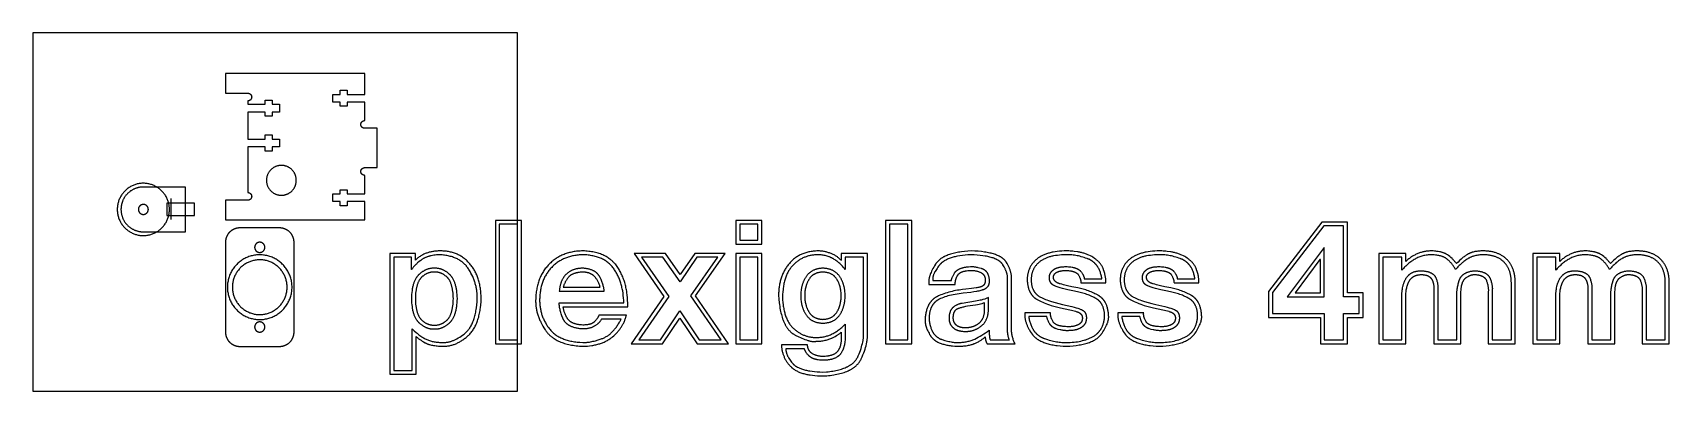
# Model space of a CAD drawing. Header units: millimetres. Extents: x -67 to 591, y -68 to 76.
import ezdxf

# ---------------------------------------------------------------- set-up
doc = ezdxf.new("R2010")
doc.units = ezdxf.units.MM
doc.header["$MEASUREMENT"] = 0
doc.layers.add('DEFAULT', color=7, linetype='Continuous')
doc.layers.add('PLEXI4MM', color=7, linetype='Continuous')

msp = doc.modelspace()

# ---------------------------------------------------------------- linework, layer by layer
at = {"layer": 'DEFAULT'}
for points in [[(-66.92, -67.65), (128.08, -67.65), (128.08, 76.35), (-66.92, 76.35), (-66.92, -67.65)], [(119.14, -48.6), (129.68, -48.6), (129.68, 0.97), (119.14, 0.97), (119.14, -48.6)], [(215.83, -8.53), (226.36, -8.53), (226.36, 0.97), (215.83, 0.97), (215.83, -8.53)], [(276.09, -48.6), (286.63, -48.6), (286.63, 0.97), (276.09, 0.97), (276.09, -48.6)], [(430.06, -38), (450.93, -38), (450.93, -48.6), (461.79, -48.6), (461.79, -38), (468.09, -38), (468.09, -28.17), (461.79, -28.17), (461.79, 0.31), (451.48, 0.31), (430.06, -27.55), (430.06, -38)], [(120.73, -0.58), (120.73, -47.04), (128.08, -47.04), (128.08, -0.58), (120.73, -0.58)], [(217.42, -0.58), (217.42, -6.98), (224.77, -6.98), (224.77, -0.58), (217.42, -0.58)], [(277.69, -0.58), (277.69, -47.04), (285.03, -47.04), (285.03, -0.58), (277.69, -0.58)], [(431.66, -28.03), (431.66, -36.45), (452.52, -36.45), (452.52, -47.04), (460.2, -47.04), (460.2, -36.45), (466.49, -36.45), (466.49, -29.72), (460.2, -29.72), (460.2, -1.25), (452.31, -1.25), (431.66, -28.03)], [(76.75, -60.85), (87.31, -60.85), (87.31, -45.67), (87.46, -45.82), (87.62, -45.97), (87.78, -46.12), (87.96, -46.27), (88.15, -46.42), (88.35, -46.58), (88.56, -46.73), (88.77, -46.88), (89.24, -47.2), (89.74, -47.52), (90.28, -47.84), (90.86, -48.16), (91.01, -48.24), (91.17, -48.32), (91.33, -48.4), (91.5, -48.47), (91.67, -48.55), (91.84, -48.61), (92.02, -48.68), (92.21, -48.75), (92.39, -48.81), (92.59, -48.87), (92.99, -48.98), (93.41, -49.08), (93.85, -49.18), (94.3, -49.26), (94.78, -49.34), (95.27, -49.4), (95.78, -49.46), (96.31, -49.51), (96.86, -49.54), (97.43, -49.57), (98.01, -49.59), (98.35, -49.59), (98.68, -49.59), (99.02, -49.57), (99.35, -49.55), (99.68, -49.51), (100.01, -49.47), (100.35, -49.42), (100.67, -49.36), (101, -49.29), (101.33, -49.21), (101.66, -49.13), (101.98, -49.03), (102.3, -48.93), (102.63, -48.81), (102.95, -48.69), (103.27, -48.56), (103.59, -48.42), (103.91, -48.27), (104.23, -48.11), (104.54, -47.95), (104.86, -47.77), (105.17, -47.58), (105.49, -47.39), (105.8, -47.19), (106.11, -46.98), (106.42, -46.76), (106.73, -46.53), (107.04, -46.29), (107.35, -46.04), (107.65, -45.79), (107.96, -45.52), (108.26, -45.25), (108.41, -45.11), (108.56, -44.96), (108.85, -44.67), (109.13, -44.36), (109.4, -44.04), (109.67, -43.71), (109.92, -43.37), (110.17, -43.01), (110.41, -42.65), (110.64, -42.27), (110.85, -41.89), (111.07, -41.49), (111.27, -41.08), (111.46, -40.65), (111.64, -40.22), (111.82, -39.77), (111.99, -39.32), (112.14, -38.85), (112.29, -38.37), (112.43, -37.88), (112.56, -37.37), (112.69, -36.86), (112.8, -36.33), (112.91, -35.79), (113, -35.25), (113.09, -34.68), (113.17, -34.11), (113.3, -32.93), (113.39, -31.71), (113.45, -30.44), (113.42, -29.35), (113.35, -28.3), (113.25, -27.27), (113.19, -26.77), (113.12, -26.27), (113.04, -25.78), (112.96, -25.3), (112.86, -24.83), (112.76, -24.36), (112.65, -23.9), (112.53, -23.45), (112.4, -23), (112.26, -22.56), (112.12, -22.13), (111.96, -21.71), (111.8, -21.29), (111.63, -20.88), (111.45, -20.48), (111.27, -20.08), (111.07, -19.7), (110.87, -19.31), (110.66, -18.94), (110.43, -18.57), (110.21, -18.21), (109.97, -17.86), (109.72, -17.52), (109.47, -17.18), (109.21, -16.85), (108.94, -16.52), (108.66, -16.21), (108.38, -15.9), (108.09, -15.61), (107.8, -15.32), (107.5, -15.04), (107.19, -14.78), (106.88, -14.52), (106.56, -14.27), (106.24, -14.04), (105.92, -13.81), (105.58, -13.59), (105.24, -13.38), (104.9, -13.18), (104.55, -13), (104.2, -12.82), (103.84, -12.65), (103.47, -12.49), (103.1, -12.34), (102.72, -12.2), (102.34, -12.07), (101.95, -11.95), (101.56, -11.84), (101.16, -11.74), (100.75, -11.65), (100.34, -11.57), (99.93, -11.5), (99.51, -11.44), (99.08, -11.39), (98.65, -11.35), (98.21, -11.32), (97.76, -11.29), (97.32, -11.28), (96.93, -11.28), (96.54, -11.29), (96.16, -11.3), (95.78, -11.33), (95.41, -11.35), (95.04, -11.39), (94.68, -11.43), (94.32, -11.48), (93.96, -11.54), (93.61, -11.6), (93.26, -11.67), (92.92, -11.75), (92.58, -11.83), (92.25, -11.92), (91.92, -12.02), (91.59, -12.13), (91.27, -12.24), (90.95, -12.36), (90.64, -12.49), (90.33, -12.63), (90.02, -12.79), (89.72, -12.95), (89.43, -13.12), (89.14, -13.29), (88.85, -13.48), (88.56, -13.68), (88.29, -13.89), (88.01, -14.1), (87.74, -14.33), (87.48, -14.56), (87.22, -14.81), (86.96, -15.06), (86.96, -12.28), (76.75, -12.28), (76.75, -60.85)], [(78.35, -13.83), (78.35, -59.3), (85.71, -59.3), (85.71, -42.57), (86.49, -43.32), (87.27, -44.01), (87.65, -44.34), (88.02, -44.64), (88.4, -44.94), (88.77, -45.22), (89.13, -45.48), (89.49, -45.73), (89.85, -45.96), (90.21, -46.18), (90.56, -46.38), (90.91, -46.57), (91.26, -46.74), (91.6, -46.9), (91.94, -47.04), (92.3, -47.18), (92.65, -47.3), (93.02, -47.42), (93.4, -47.52), (93.78, -47.62), (94.17, -47.71), (94.56, -47.78), (94.97, -47.85), (95.38, -47.9), (95.8, -47.95), (96.23, -47.99), (96.66, -48.01), (97.1, -48.03), (97.55, -48.04), (98.01, -48.04), (98.25, -48.05), (98.48, -48.05), (98.72, -48.05), (98.96, -48.04), (99.21, -48.02), (99.45, -48), (99.7, -47.97), (99.95, -47.92), (100.2, -47.88), (100.45, -47.82), (100.71, -47.76), (100.97, -47.69), (101.23, -47.61), (101.49, -47.52), (101.75, -47.43), (102.02, -47.33), (102.29, -47.22), (102.56, -47.1), (102.83, -46.98), (103.11, -46.84), (103.39, -46.71), (103.66, -46.56), (104.23, -46.24), (104.8, -45.9), (105.38, -45.52), (105.97, -45.11), (106.57, -44.67), (106.72, -44.56), (106.87, -44.44), (107.02, -44.32), (107.16, -44.19), (107.3, -44.06), (107.44, -43.93), (107.58, -43.8), (107.71, -43.66), (107.84, -43.52), (107.97, -43.37), (108.1, -43.22), (108.23, -43.07), (108.35, -42.91), (108.48, -42.75), (108.6, -42.59), (108.71, -42.42), (108.83, -42.25), (108.94, -42.08), (109.16, -41.73), (109.37, -41.36), (109.58, -40.97), (109.77, -40.58), (109.96, -40.16), (110.14, -39.74), (110.31, -39.3), (110.47, -38.85), (110.62, -38.38), (110.76, -37.91), (110.9, -37.41), (111.02, -36.91), (111.14, -36.39), (111.25, -35.85), (111.35, -35.31), (111.44, -34.75), (111.53, -34.17), (111.67, -32.98), (111.78, -31.74), (111.85, -30.44), (111.86, -30.06), (111.85, -29.68), (111.84, -29.3), (111.83, -28.93), (111.8, -28.55), (111.77, -28.18), (111.73, -27.81), (111.69, -27.43), (111.64, -27.06), (111.58, -26.69), (111.51, -26.33), (111.44, -25.96), (111.36, -25.59), (111.28, -25.22), (111.18, -24.86), (111.08, -24.49), (110.98, -24.13), (110.86, -23.77), (110.74, -23.41), (110.61, -23.05), (110.48, -22.69), (110.34, -22.33), (110.03, -21.62), (109.7, -20.91), (109.34, -20.2), (108.95, -19.5), (108.54, -18.8), (108.32, -18.46), (108.09, -18.12), (107.85, -17.8), (107.6, -17.49), (107.47, -17.33), (107.34, -17.18), (107.21, -17.04), (107.07, -16.89), (106.93, -16.75), (106.79, -16.61), (106.65, -16.47), (106.51, -16.34), (106.36, -16.2), (106.21, -16.07), (106.06, -15.95), (105.9, -15.82), (105.75, -15.7), (105.59, -15.58), (105.26, -15.35), (104.92, -15.13), (104.58, -14.91), (104.22, -14.71), (103.86, -14.52), (103.48, -14.34), (103.1, -14.17), (102.7, -14.01), (102.3, -13.86), (101.88, -13.72), (101.46, -13.59), (101.03, -13.46), (100.58, -13.35), (100.13, -13.25), (99.67, -13.16), (99.2, -13.08), (98.71, -13.01), (98.22, -12.95), (97.72, -12.9), (97.21, -12.86), (96.69, -12.83), (96.09, -12.87), (95.5, -12.91), (94.93, -12.97), (94.38, -13.05), (93.84, -13.13), (93.32, -13.24), (93.07, -13.29), (92.82, -13.35), (92.58, -13.42), (92.34, -13.49), (92.11, -13.56), (91.88, -13.63), (91.65, -13.71), (91.43, -13.79), (91.21, -13.88), (91, -13.97), (90.79, -14.06), (90.59, -14.16), (90.39, -14.26), (90.19, -14.37), (90, -14.47), (89.82, -14.58), (89.63, -14.7), (89.46, -14.82), (89.28, -14.94), (89.11, -15.07), (88.47, -15.57), (87.89, -16.06), (87.62, -16.3), (87.36, -16.54), (87.11, -16.77), (86.88, -17), (86.66, -17.23), (86.45, -17.45), (86.26, -17.67), (86.08, -17.89), (85.92, -18.11), (85.77, -18.32), (85.69, -18.42), (85.63, -18.53), (85.56, -18.63), (85.5, -18.73), (85.36, -18.73), (85.36, -13.83), (78.35, -13.83)], [(160.76, -37.11), (160.7, -37.28), (160.63, -37.45), (160.56, -37.62), (160.48, -37.78), (160.39, -37.95), (160.3, -38.12), (160.2, -38.28), (160.1, -38.44), (159.98, -38.61), (159.87, -38.77), (159.74, -38.93), (159.61, -39.09), (159.47, -39.25), (159.33, -39.41), (159.18, -39.57), (159.02, -39.73), (158.98, -39.77), (158.94, -39.81), (158.9, -39.85), (158.85, -39.88), (158.81, -39.92), (158.76, -39.96), (158.72, -39.99), (158.67, -40.03), (158.62, -40.06), (158.57, -40.1), (158.47, -40.16), (158.36, -40.23), (158.25, -40.29), (158.13, -40.35), (158.02, -40.41), (157.89, -40.46), (157.76, -40.51), (157.63, -40.56), (157.49, -40.61), (157.35, -40.66), (157.21, -40.7), (157.06, -40.74), (156.91, -40.78), (156.75, -40.82), (156.59, -40.85), (156.42, -40.88), (156.25, -40.91), (155.9, -40.97), (155.53, -41.01), (155.15, -41.04), (154.75, -41.07), (154.33, -41.08), (153.73, -41.04), (153.44, -41.01), (153.15, -40.98), (152.88, -40.94), (152.61, -40.9), (152.34, -40.85), (152.09, -40.8), (151.84, -40.75), (151.6, -40.69), (151.36, -40.62), (151.13, -40.55), (150.91, -40.48), (150.69, -40.4), (150.48, -40.31), (150.28, -40.23), (150.09, -40.13), (149.9, -40.03), (149.81, -39.98), (149.72, -39.93), (149.63, -39.88), (149.54, -39.83), (149.46, -39.77), (149.37, -39.71), (149.29, -39.66), (149.21, -39.6), (149.13, -39.54), (149.06, -39.48), (148.98, -39.41), (148.91, -39.35), (148.84, -39.29), (148.77, -39.22), (148.7, -39.15), (148.63, -39.09), (148.57, -39.02), (148.51, -38.95), (148.44, -38.88), (148.39, -38.8), (148.33, -38.73), (148.27, -38.65), (148.22, -38.58), (148.16, -38.5), (148.11, -38.42), (148.06, -38.34), (148.02, -38.26), (147.97, -38.18), (147.79, -37.85), (147.63, -37.53), (147.48, -37.22), (147.33, -36.91), (147.2, -36.61), (147.08, -36.31), (146.96, -36.02), (146.86, -35.74), (146.77, -35.46), (146.69, -35.19), (146.62, -34.93), (146.57, -34.67), (146.54, -34.54), (146.52, -34.42), (146.5, -34.29), (146.48, -34.17), (146.47, -34.05), (146.45, -33.93), (146.45, -33.81), (146.44, -33.7), (172.39, -33.7), (172.39, -33.34), (172.39, -32.23), (172.35, -31.13), (172.29, -30.05), (172.18, -29), (172.05, -27.96), (171.97, -27.45), (171.88, -26.95), (171.79, -26.45), (171.68, -25.95), (171.57, -25.46), (171.45, -24.98), (171.32, -24.5), (171.18, -24.03), (171.03, -23.56), (170.88, -23.1), (170.71, -22.64), (170.54, -22.19), (170.36, -21.74), (170.17, -21.3), (169.98, -20.86), (169.77, -20.43), (169.56, -20), (169.34, -19.58), (169.11, -19.16), (168.87, -18.75), (168.62, -18.34), (168.37, -17.94), (168.1, -17.55), (167.83, -17.17), (167.54, -16.8), (167.24, -16.45), (167.09, -16.27), (166.93, -16.1), (166.77, -15.93), (166.61, -15.77), (166.44, -15.61), (166.28, -15.45), (166.11, -15.29), (165.93, -15.14), (165.76, -14.99), (165.58, -14.84), (165.4, -14.7), (165.21, -14.55), (164.84, -14.28), (164.45, -14.02), (164.05, -13.77), (163.64, -13.53), (163.22, -13.31), (162.78, -13.09), (162.34, -12.89), (161.88, -12.7), (161.42, -12.52), (160.94, -12.35), (160.45, -12.2), (159.95, -12.06), (159.44, -11.93), (158.91, -11.81), (158.38, -11.7), (157.83, -11.6), (157.28, -11.52), (156.71, -11.45), (156.13, -11.39), (155.54, -11.34), (154.94, -11.31), (154.33, -11.28), (153.81, -11.29), (153.29, -11.32), (152.79, -11.35), (152.29, -11.39), (151.79, -11.44), (151.3, -11.51), (150.82, -11.58), (150.34, -11.66), (149.87, -11.76), (149.41, -11.86), (148.95, -11.97), (148.5, -12.09), (148.05, -12.23), (147.61, -12.37), (147.18, -12.52), (146.75, -12.69), (146.33, -12.86), (145.91, -13.04), (145.51, -13.24), (145.1, -13.44), (144.71, -13.66), (144.32, -13.88), (143.93, -14.11), (143.55, -14.36), (143.18, -14.61), (142.81, -14.88), (142.45, -15.15), (142.1, -15.43), (141.75, -15.73), (141.41, -16.03), (141.07, -16.35), (140.75, -16.67), (140.42, -17), (140.11, -17.35), (139.81, -17.69), (139.52, -18.05), (139.24, -18.41), (138.96, -18.78), (138.7, -19.16), (138.45, -19.54), (138.21, -19.94), (137.98, -20.34), (137.75, -20.74), (137.54, -21.16), (137.34, -21.58), (137.14, -22.01), (136.96, -22.44), (136.79, -22.89), (136.63, -23.34), (136.47, -23.8), (136.33, -24.26), (136.19, -24.74), (136.07, -25.22), (135.96, -25.71), (135.85, -26.2), (135.76, -26.7), (135.68, -27.21), (135.6, -27.73), (135.54, -28.26), (135.48, -28.79), (135.44, -29.33), (135.4, -29.88), (135.38, -30.43), (135.35, -31.36), (135.35, -31.73), (135.36, -32.1), (135.37, -32.46), (135.39, -32.83), (135.42, -33.2), (135.46, -33.57), (135.51, -33.94), (135.57, -34.31), (135.63, -34.69), (135.71, -35.06), (135.79, -35.43), (135.88, -35.8), (135.97, -36.18), (136.08, -36.55), (136.2, -36.93), (136.32, -37.3), (136.45, -37.68), (136.59, -38.05), (136.74, -38.43), (136.89, -38.81), (137.06, -39.18), (137.23, -39.56), (137.41, -39.94), (137.8, -40.7), (138.22, -41.46), (138.67, -42.22), (139.16, -42.98), (139.29, -43.17), (139.42, -43.36), (139.56, -43.54), (139.69, -43.72), (139.84, -43.9), (139.98, -44.08), (140.13, -44.25), (140.28, -44.42), (140.44, -44.59), (140.6, -44.76), (140.76, -44.92), (140.92, -45.08), (141.09, -45.24), (141.27, -45.39), (141.44, -45.54), (141.62, -45.69), (141.81, -45.84), (141.99, -45.98), (142.18, -46.12), (142.38, -46.26), (142.57, -46.39), (142.77, -46.52), (143.19, -46.78), (143.61, -47.02), (144.05, -47.26), (144.5, -47.48), (144.97, -47.69), (145.45, -47.89), (145.95, -48.08), (146.45, -48.26), (146.98, -48.43), (147.51, -48.59), (148.06, -48.73), (148.63, -48.87), (149.21, -48.99), (149.8, -49.11), (150.4, -49.21), (151.02, -49.3), (151.66, -49.38), (152.3, -49.45), (152.96, -49.51), (154.33, -49.59), (155.27, -49.56), (156.18, -49.49), (157.07, -49.41), (157.93, -49.29), (158.35, -49.22), (158.76, -49.15), (159.17, -49.07), (159.57, -48.98), (159.97, -48.88), (160.36, -48.78), (160.74, -48.67), (161.12, -48.56), (161.49, -48.44), (161.85, -48.31), (162.21, -48.17), (162.56, -48.03), (162.91, -47.88), (163.24, -47.73), (163.57, -47.57), (163.9, -47.4), (164.22, -47.22), (164.53, -47.04), (164.84, -46.85), (165.14, -46.65), (165.43, -46.45), (165.72, -46.24), (166, -46.02), (166.27, -45.8), (166.8, -45.34), (167.06, -45.11), (167.31, -44.87), (167.55, -44.64), (167.79, -44.39), (168.02, -44.15), (168.24, -43.9), (168.46, -43.65), (168.68, -43.4), (168.88, -43.14), (169.08, -42.88), (169.28, -42.62), (169.47, -42.36), (169.65, -42.09), (169.83, -41.82), (170, -41.55), (170.16, -41.27), (170.32, -40.99), (170.47, -40.71), (170.62, -40.43), (170.76, -40.14), (170.9, -39.85), (171.02, -39.56), (171.15, -39.26), (171.26, -38.96), (171.37, -38.66), (171.48, -38.36), (171.58, -38.05), (171.67, -37.74), (171.75, -37.43), (171.83, -37.11), (160.76, -37.11)], [(169.69, -38.66), (161.87, -38.66), (161.73, -38.89), (161.59, -39.11), (161.44, -39.32), (161.37, -39.43), (161.29, -39.53), (161.21, -39.63), (161.13, -39.73), (161.04, -39.83), (160.96, -39.93), (160.87, -40.03), (160.78, -40.12), (160.69, -40.21), (160.6, -40.3), (160.51, -40.39), (160.41, -40.48), (160.22, -40.65), (160.02, -40.82), (159.81, -40.98), (159.59, -41.13), (159.37, -41.28), (159.14, -41.42), (158.9, -41.56), (158.78, -41.62), (158.66, -41.69), (158.54, -41.75), (158.41, -41.81), (158.28, -41.86), (158.16, -41.92), (157.9, -42.02), (157.63, -42.12), (157.36, -42.2), (157.08, -42.28), (156.8, -42.36), (156.51, -42.42), (156.22, -42.47), (155.92, -42.52), (155.61, -42.56), (155.3, -42.59), (154.98, -42.61), (154.66, -42.63), (154.33, -42.64), (153.93, -42.61), (153.54, -42.57), (153.16, -42.53), (152.78, -42.48), (152.42, -42.42), (152.07, -42.36), (151.73, -42.29), (151.4, -42.21), (151.07, -42.13), (150.76, -42.04), (150.46, -41.94), (150.16, -41.84), (149.88, -41.73), (149.6, -41.61), (149.34, -41.49), (149.21, -41.42), (149.08, -41.36), (148.96, -41.29), (148.83, -41.22), (148.71, -41.15), (148.6, -41.08), (148.48, -41), (148.37, -40.93), (148.26, -40.85), (148.15, -40.77), (148.05, -40.69), (147.94, -40.6), (147.84, -40.52), (147.75, -40.43), (147.65, -40.35), (147.56, -40.26), (147.47, -40.16), (147.38, -40.07), (147.29, -39.98), (147.21, -39.88), (147.13, -39.78), (147.05, -39.68), (146.97, -39.58), (146.9, -39.48), (146.83, -39.37), (146.76, -39.27), (146.69, -39.16), (146.63, -39.05), (146.57, -38.94), (146.51, -38.82), (146.45, -38.71), (146.39, -38.59), (146.34, -38.47), (146.29, -38.35), (145.93, -37.41), (145.77, -36.96), (145.62, -36.51), (145.48, -36.08), (145.36, -35.67), (145.25, -35.26), (145.15, -34.87), (145.07, -34.48), (145, -34.11), (144.94, -33.76), (144.89, -33.41), (144.88, -33.24), (144.86, -33.08), (144.85, -32.91), (144.84, -32.75), (144.84, -32.6), (144.84, -32.44), (144.84, -32.29), (144.85, -32.14), (170.79, -32.14), (170.76, -31.15), (170.7, -30.17), (170.61, -29.21), (170.49, -28.27), (170.35, -27.35), (170.17, -26.45), (170.07, -26.01), (169.97, -25.58), (169.86, -25.14), (169.74, -24.72), (169.61, -24.3), (169.48, -23.88), (169.34, -23.47), (169.19, -23.06), (169.04, -22.66), (168.87, -22.26), (168.71, -21.87), (168.53, -21.48), (168.35, -21.1), (168.16, -20.73), (167.96, -20.35), (167.76, -19.99), (167.54, -19.63), (167.33, -19.27), (167.1, -18.92), (166.87, -18.57), (166.63, -18.23), (166.38, -17.9), (166.11, -17.58), (165.84, -17.28), (165.56, -16.98), (165.27, -16.69), (164.98, -16.41), (164.67, -16.15), (164.35, -15.89), (164.02, -15.64), (163.68, -15.41), (163.33, -15.18), (162.97, -14.97), (162.61, -14.76), (162.23, -14.57), (161.84, -14.38), (161.45, -14.21), (161.04, -14.04), (160.62, -13.89), (160.2, -13.75), (159.76, -13.61), (159.32, -13.49), (158.86, -13.38), (158.4, -13.28), (157.92, -13.19), (157.44, -13.11), (156.94, -13.03), (156.44, -12.97), (155.93, -12.92), (155.4, -12.88), (154.87, -12.85), (154.33, -12.83), (153.84, -12.85), (153.36, -12.87), (152.89, -12.9), (152.42, -12.95), (151.96, -13), (151.51, -13.06), (151.06, -13.13), (150.62, -13.21), (150.18, -13.29), (149.75, -13.39), (149.33, -13.5), (148.91, -13.61), (148.49, -13.74), (148.09, -13.87), (147.69, -14.02), (147.29, -14.17), (146.9, -14.33), (146.52, -14.51), (146.15, -14.69), (145.78, -14.88), (145.41, -15.08), (145.05, -15.29), (144.7, -15.51), (144.35, -15.73), (144.01, -15.97), (143.68, -16.22), (143.35, -16.47), (143.03, -16.74), (142.71, -17.01), (142.4, -17.29), (142.1, -17.59), (141.8, -17.89), (141.51, -18.2), (141.23, -18.52), (140.96, -18.84), (140.7, -19.16), (140.44, -19.5), (140.2, -19.84), (139.96, -20.18), (139.73, -20.53), (139.51, -20.89), (139.3, -21.25), (139.1, -21.62), (138.91, -22), (138.73, -22.38), (138.55, -22.76), (138.39, -23.15), (138.23, -23.55), (138.09, -23.96), (137.95, -24.37), (137.82, -24.78), (137.7, -25.2), (137.59, -25.63), (137.49, -26.06), (137.39, -26.5), (137.31, -26.95), (137.23, -27.4), (137.17, -27.86), (137.11, -28.32), (137.06, -28.79), (137.02, -29.26), (136.99, -29.74), (136.97, -30.23), (136.96, -30.72), (136.96, -31.14), (136.96, -31.55), (136.98, -31.96), (137, -32.36), (137.03, -32.77), (137.06, -33.17), (137.11, -33.56), (137.16, -33.96), (137.23, -34.35), (137.3, -34.74), (137.37, -35.12), (137.46, -35.51), (137.55, -35.89), (137.65, -36.26), (137.76, -36.64), (137.88, -37.01), (138.01, -37.38), (138.14, -37.75), (138.29, -38.11), (138.44, -38.47), (138.59, -38.83), (138.76, -39.18), (138.94, -39.53), (139.12, -39.88), (139.31, -40.23), (139.51, -40.57), (139.71, -40.91), (139.93, -41.25), (140.15, -41.58), (140.38, -41.91), (140.62, -42.24), (140.87, -42.57), (141.13, -42.88), (141.39, -43.19), (141.53, -43.35), (141.67, -43.49), (141.96, -43.79), (142.26, -44.07), (142.57, -44.34), (142.89, -44.6), (143.22, -44.85), (143.56, -45.09), (143.91, -45.33), (144.27, -45.55), (144.64, -45.77), (145.03, -45.97), (145.42, -46.17), (145.83, -46.35), (146.24, -46.53), (146.67, -46.69), (147.1, -46.85), (147.55, -47), (148.01, -47.13), (148.48, -47.26), (148.96, -47.38), (149.45, -47.49), (149.95, -47.59), (150.46, -47.68), (150.98, -47.76), (151.51, -47.83), (152.05, -47.89), (152.6, -47.94), (153.17, -47.98), (154.33, -48.04), (154.49, -48.05), (154.65, -48.06), (154.82, -48.07), (154.99, -48.07), (155.17, -48.07), (155.36, -48.06), (155.54, -48.05), (155.73, -48.04), (156.13, -48), (156.55, -47.95), (156.98, -47.89), (157.44, -47.81), (157.91, -47.71), (158.4, -47.6), (158.91, -47.48), (159.43, -47.34), (160.54, -47.02), (161.72, -46.64), (162.02, -46.53), (162.32, -46.41), (162.62, -46.29), (162.91, -46.16), (163.2, -46.01), (163.49, -45.86), (163.77, -45.7), (164.05, -45.53), (164.32, -45.35), (164.59, -45.16), (164.86, -44.96), (165.12, -44.75), (165.39, -44.53), (165.64, -44.31), (165.9, -44.07), (166.15, -43.83), (166.4, -43.57), (166.64, -43.31), (166.88, -43.04), (167.12, -42.76), (167.35, -42.47), (167.58, -42.17), (167.81, -41.86), (168.03, -41.54), (168.25, -41.21), (168.46, -40.87), (168.68, -40.53), (168.89, -40.17), (169.09, -39.81), (169.29, -39.44), (169.69, -38.66)], [(186.96, -29.54), (173.77, -48.6), (186.4, -48.6), (193.27, -38.26), (200.29, -48.6), (212.92, -48.6), (199.59, -29.26), (211.53, -12.28), (199.31, -12.28), (193.41, -20.75), (187.58, -12.28), (174.95, -12.28), (186.96, -29.54)], [(215.83, -48.6), (226.36, -48.6), (226.36, -12.28), (215.83, -12.28), (215.83, -48.6)], [(268.75, -12.28), (258.21, -12.28), (258.21, -15.1), (258.02, -14.88), (257.81, -14.68), (257.6, -14.48), (257.38, -14.28), (257.16, -14.09), (256.92, -13.9), (256.68, -13.72), (256.43, -13.55), (256.17, -13.38), (255.9, -13.21), (255.63, -13.05), (255.34, -12.9), (255.05, -12.75), (254.75, -12.61), (254.44, -12.47), (254.13, -12.34), (253.81, -12.22), (253.49, -12.1), (253.17, -11.99), (252.84, -11.89), (252.52, -11.79), (252.19, -11.71), (251.86, -11.63), (251.53, -11.56), (251.2, -11.5), (250.87, -11.44), (250.54, -11.4), (250.2, -11.36), (249.87, -11.33), (249.53, -11.3), (249.19, -11.29), (248.85, -11.28), (248.38, -11.3), (247.91, -11.33), (247.45, -11.37), (246.99, -11.41), (246.55, -11.47), (246.11, -11.53), (245.67, -11.61), (245.25, -11.69), (244.83, -11.79), (244.42, -11.89), (244.01, -12.01), (243.61, -12.13), (243.22, -12.26), (242.84, -12.4), (242.46, -12.56), (242.09, -12.72), (241.73, -12.89), (241.37, -13.07), (241.03, -13.26), (240.68, -13.46), (240.35, -13.67), (240.02, -13.88), (239.7, -14.11), (239.39, -14.35), (239.08, -14.6), (238.78, -14.85), (238.49, -15.12), (238.21, -15.39), (237.93, -15.68), (237.66, -15.97), (237.39, -16.28), (237.14, -16.59), (236.89, -16.91), (236.64, -17.24), (236.41, -17.56), (236.18, -17.9), (235.97, -18.24), (235.76, -18.58), (235.55, -18.93), (235.36, -19.28), (235.17, -19.64), (234.99, -20), (234.82, -20.36), (234.66, -20.73), (234.5, -21.11), (234.36, -21.48), (234.22, -21.87), (234.09, -22.26), (233.96, -22.65), (233.85, -23.04), (233.74, -23.45), (233.64, -23.85), (233.54, -24.26), (233.46, -24.68), (233.38, -25.1), (233.31, -25.52), (233.25, -25.95), (233.2, -26.38), (233.15, -26.82), (233.12, -27.26), (233.09, -27.7), (233.07, -28.16), (233.05, -29.07), (233.16, -30.65), (233.31, -32.15), (233.4, -32.87), (233.5, -33.58), (233.61, -34.26), (233.73, -34.93), (233.87, -35.57), (234.01, -36.2), (234.16, -36.8), (234.32, -37.39), (234.49, -37.96), (234.68, -38.51), (234.87, -39.04), (235.07, -39.55), (235.29, -40.04), (235.51, -40.51), (235.63, -40.74), (235.74, -40.96), (235.87, -41.18), (235.99, -41.39), (236.11, -41.6), (236.24, -41.81), (236.37, -42), (236.51, -42.2), (236.64, -42.39), (236.78, -42.57), (236.92, -42.75), (237.07, -42.93), (237.21, -43.1), (237.36, -43.26), (237.51, -43.43), (237.67, -43.58), (237.82, -43.73), (237.98, -43.88), (238.14, -44.02), (238.31, -44.16), (238.47, -44.29), (238.64, -44.41), (238.81, -44.54), (238.99, -44.65), (239.16, -44.77), (239.34, -44.87), (239.52, -44.98), (239.71, -45.07), (241.14, -45.78), (241.81, -46.09), (242.46, -46.38), (243.08, -46.63), (243.67, -46.86), (244.24, -47.06), (244.77, -47.23), (245.03, -47.31), (245.28, -47.38), (245.53, -47.44), (245.77, -47.49), (246, -47.54), (246.22, -47.58), (246.44, -47.62), (246.65, -47.64), (246.85, -47.66), (247.05, -47.67), (247.15, -47.68), (247.24, -47.68), (247.33, -47.68), (247.42, -47.68), (247.51, -47.68), (247.6, -47.67), (247.69, -47.66), (247.77, -47.65), (247.85, -47.64), (247.93, -47.63), (248.01, -47.62), (248.09, -47.6), (248.59, -47.58), (249.07, -47.56), (249.55, -47.52), (250.01, -47.47), (250.46, -47.42), (250.9, -47.35), (251.33, -47.28), (251.75, -47.2), (252.15, -47.11), (252.55, -47.01), (252.93, -46.9), (253.31, -46.78), (253.67, -46.65), (254.02, -46.52), (254.36, -46.37), (254.52, -46.3), (254.68, -46.22), (255.3, -45.91), (255.87, -45.6), (256.39, -45.31), (256.85, -45.02), (257.07, -44.88), (257.27, -44.75), (257.46, -44.61), (257.63, -44.48), (257.8, -44.35), (257.95, -44.22), (258.02, -44.16), (258.09, -44.1), (258.15, -44.03), (258.21, -43.97), (258.21, -46.33), (258.21, -46.78), (258.2, -47.21), (258.17, -47.63), (258.16, -47.83), (258.13, -48.03), (258.11, -48.23), (258.08, -48.42), (258.05, -48.61), (258.01, -48.8), (257.98, -48.98), (257.94, -49.16), (257.89, -49.34), (257.84, -49.51), (257.79, -49.68), (257.74, -49.84), (257.68, -50.01), (257.62, -50.16), (257.55, -50.32), (257.48, -50.47), (257.41, -50.62), (257.34, -50.77), (257.26, -50.91), (257.18, -51.05), (257.09, -51.18), (257, -51.31), (256.91, -51.44), (256.82, -51.57), (256.72, -51.69), (256.62, -51.8), (256.56, -51.86), (256.51, -51.92), (256.46, -51.97), (256.4, -52.03), (256.34, -52.08), (256.28, -52.14), (256.23, -52.19), (256.16, -52.24), (256.1, -52.29), (256.04, -52.34), (255.98, -52.39), (255.91, -52.43), (255.78, -52.53), (255.64, -52.62), (255.49, -52.7), (255.34, -52.78), (255.19, -52.86), (255.03, -52.94), (254.87, -53.01), (254.7, -53.07), (254.53, -53.14), (254.35, -53.2), (254.17, -53.25), (253.98, -53.31), (253.79, -53.36), (253.59, -53.4), (253.39, -53.44), (253.19, -53.48), (252.97, -53.52), (252.76, -53.55), (252.54, -53.58), (252.31, -53.6), (251.85, -53.64), (251.36, -53.66), (250.86, -53.67), (250.59, -53.67), (250.32, -53.66), (250.05, -53.64), (249.78, -53.61), (249.51, -53.58), (249.25, -53.53), (248.99, -53.48), (248.73, -53.42), (248.47, -53.35), (248.22, -53.27), (247.96, -53.18), (247.71, -53.08), (247.47, -52.98), (247.22, -52.87), (246.98, -52.74), (246.74, -52.61), (246.62, -52.55), (246.5, -52.47), (246.39, -52.4), (246.28, -52.32), (246.18, -52.24), (246.08, -52.16), (245.98, -52.07), (245.89, -51.99), (245.8, -51.89), (245.76, -51.85), (245.71, -51.8), (245.67, -51.75), (245.63, -51.7), (245.59, -51.65), (245.55, -51.6), (245.51, -51.55), (245.47, -51.5), (245.44, -51.45), (245.4, -51.4), (245.33, -51.29), (245.27, -51.18), (245.2, -51.07), (245.14, -50.95), (245.09, -50.83), (245.04, -50.71), (244.99, -50.58), (244.95, -50.46), (244.9, -50.33), (244.87, -50.19), (244.83, -50.06), (244.8, -49.92), (244.77, -49.78), (244.75, -49.63), (244.73, -49.49), (244.71, -49.34), (244.7, -49.19), (244.69, -49.03), (234.16, -49.03), (234.18, -49.38), (234.22, -49.72), (234.26, -50.05), (234.3, -50.38), (234.36, -50.71), (234.41, -51.04), (234.48, -51.36), (234.55, -51.67), (234.63, -51.98), (234.71, -52.29), (234.8, -52.59), (234.9, -52.89), (235.01, -53.19), (235.11, -53.48), (235.23, -53.76), (235.35, -54.05), (235.48, -54.32), (235.62, -54.6), (235.76, -54.87), (235.91, -55.13), (236.06, -55.39), (236.22, -55.65), (236.39, -55.9), (236.56, -56.15), (236.74, -56.4), (236.93, -56.64), (237.12, -56.88), (237.32, -57.11), (237.52, -57.34), (237.73, -57.56), (237.95, -57.78), (238.18, -57.99), (238.29, -58.1), (238.41, -58.21), (238.53, -58.31), (238.65, -58.41), (238.78, -58.51), (238.9, -58.61), (239.03, -58.7), (239.17, -58.8), (239.44, -58.98), (239.73, -59.16), (240.02, -59.33), (240.33, -59.5), (240.65, -59.65), (240.98, -59.81), (241.31, -59.95), (241.66, -60.09), (242.02, -60.22), (242.39, -60.35), (242.77, -60.47), (243.16, -60.58), (243.57, -60.69), (243.98, -60.79), (244.4, -60.88), (244.83, -60.97), (245.28, -61.05), (245.73, -61.12), (246.67, -61.25), (247.66, -61.36), (248.68, -61.43), (249.75, -61.48), (250.86, -61.51), (252.39, -61.41), (253.12, -61.35), (253.84, -61.27), (254.53, -61.18), (255.21, -61.08), (255.87, -60.97), (256.51, -60.85), (257.13, -60.72), (257.74, -60.57), (258.32, -60.42), (258.89, -60.25), (259.44, -60.07), (259.97, -59.89), (260.48, -59.69), (260.97, -59.47), (261.44, -59.25), (261.67, -59.14), (261.9, -59.02), (262.12, -58.9), (262.33, -58.78), (262.54, -58.65), (262.75, -58.52), (262.95, -58.39), (263.15, -58.25), (263.34, -58.12), (263.53, -57.98), (263.71, -57.83), (263.89, -57.69), (264.06, -57.54), (264.23, -57.39), (264.4, -57.23), (264.56, -57.08), (264.71, -56.92), (264.86, -56.75), (265.01, -56.59), (265.15, -56.42), (265.29, -56.25), (265.42, -56.07), (265.54, -55.9), (265.67, -55.72), (265.78, -55.54), (265.9, -55.35), (266.01, -55.16), (266.11, -54.97), (266.21, -54.78), (266.3, -54.58), (266.66, -53.8), (266.99, -53.03), (267.29, -52.27), (267.56, -51.53), (267.81, -50.79), (268.03, -50.07), (268.22, -49.36), (268.39, -48.67), (268.53, -47.98), (268.59, -47.64), (268.64, -47.31), (268.69, -46.98), (268.73, -46.65), (268.76, -46.33), (268.79, -46), (268.8, -45.69), (268.82, -45.37), (268.82, -45.06), (268.82, -44.75), (268.81, -44.44), (268.8, -44.14), (268.78, -43.84), (268.75, -43.54), (268.75, -12.28)], [(267.15, -43.4), (267.15, -13.83), (259.81, -13.83), (259.81, -18.73), (259.55, -18.4), (259.29, -18.09), (259.03, -17.78), (258.76, -17.47), (258.48, -17.18), (258.2, -16.89), (257.92, -16.62), (257.63, -16.35), (257.33, -16.09), (257.03, -15.83), (256.73, -15.59), (256.41, -15.35), (256.1, -15.12), (255.78, -14.9), (255.45, -14.69), (255.12, -14.48), (254.95, -14.38), (254.78, -14.29), (254.61, -14.2), (254.44, -14.11), (254.26, -14.02), (254.08, -13.94), (253.91, -13.86), (253.73, -13.78), (253.55, -13.7), (253.36, -13.63), (252.99, -13.5), (252.61, -13.38), (252.23, -13.27), (251.84, -13.17), (251.44, -13.09), (251.04, -13.01), (250.63, -12.95), (250.21, -12.91), (249.79, -12.87), (249.36, -12.85), (248.92, -12.83), (248.55, -12.84), (248.19, -12.85), (247.83, -12.87), (247.47, -12.89), (247.11, -12.93), (246.76, -12.97), (246.41, -13.02), (246.07, -13.08), (245.73, -13.15), (245.39, -13.22), (245.06, -13.31), (244.73, -13.4), (244.41, -13.5), (244.08, -13.61), (243.77, -13.73), (243.45, -13.85), (243.14, -13.98), (242.83, -14.12), (242.53, -14.27), (242.23, -14.43), (241.93, -14.6), (241.64, -14.77), (241.35, -14.95), (241.06, -15.14), (240.78, -15.34), (240.5, -15.55), (240.23, -15.76), (239.95, -15.99), (239.69, -16.22), (239.42, -16.46), (239.16, -16.7), (238.9, -16.96), (238.65, -17.22), (238.41, -17.5), (238.17, -17.78), (237.94, -18.07), (237.72, -18.37), (237.51, -18.68), (237.3, -19), (237.1, -19.32), (236.91, -19.66), (236.73, -20), (236.55, -20.36), (236.39, -20.72), (236.23, -21.09), (236.08, -21.47), (235.93, -21.86), (235.79, -22.26), (235.66, -22.66), (235.54, -23.08), (235.43, -23.5), (235.32, -23.94), (235.22, -24.38), (235.13, -24.83), (235.05, -25.29), (234.97, -25.76), (234.9, -26.24), (234.84, -26.72), (234.75, -27.72), (234.68, -28.76), (234.64, -29.83), (234.69, -30.92), (234.77, -31.96), (234.88, -32.97), (234.94, -33.45), (235.02, -33.93), (235.1, -34.4), (235.18, -34.86), (235.28, -35.3), (235.38, -35.74), (235.5, -36.17), (235.62, -36.59), (235.74, -37), (235.88, -37.39), (236.02, -37.78), (236.17, -38.16), (236.32, -38.53), (236.49, -38.89), (236.66, -39.24), (236.84, -39.57), (237.03, -39.9), (237.22, -40.22), (237.43, -40.53), (237.64, -40.83), (237.86, -41.12), (238.08, -41.4), (238.31, -41.66), (238.43, -41.8), (238.56, -41.92), (238.68, -42.05), (238.8, -42.17), (238.93, -42.29), (239.06, -42.41), (239.32, -42.64), (239.58, -42.86), (239.85, -43.08), (240.11, -43.29), (240.38, -43.49), (240.65, -43.68), (240.92, -43.86), (241.19, -44.04), (241.46, -44.21), (241.74, -44.38), (242.01, -44.53), (242.29, -44.68), (242.57, -44.82), (242.85, -44.95), (243.13, -45.08), (243.41, -45.19), (243.7, -45.3), (243.99, -45.41), (244.27, -45.5), (244.56, -45.59), (244.85, -45.67), (245.15, -45.74), (245.44, -45.8), (245.74, -45.86), (246.03, -45.91), (246.33, -45.95), (246.63, -45.99), (246.94, -46.02), (247.24, -46.04), (247.54, -46.05), (247.85, -46.05), (248.57, -46.05), (248.98, -46.03), (249.39, -46.01), (249.79, -45.97), (250.19, -45.93), (250.59, -45.88), (250.98, -45.81), (251.36, -45.74), (251.74, -45.65), (252.12, -45.56), (252.49, -45.45), (252.86, -45.33), (253.23, -45.21), (253.59, -45.07), (253.94, -44.93), (254.29, -44.77), (254.64, -44.6), (254.99, -44.42), (255.34, -44.23), (255.69, -44.03), (256.03, -43.82), (256.38, -43.6), (256.73, -43.36), (257.07, -43.12), (257.41, -42.86), (257.76, -42.59), (258.1, -42.31), (258.44, -42.02), (258.79, -41.72), (259.13, -41.41), (259.47, -41.08), (259.81, -40.75), (259.81, -45.41), (259.81, -45.99), (259.8, -46.55), (259.77, -47.09), (259.73, -47.62), (259.67, -48.13), (259.63, -48.38), (259.59, -48.63), (259.55, -48.87), (259.5, -49.11), (259.45, -49.34), (259.39, -49.57), (259.33, -49.79), (259.27, -50.01), (259.2, -50.23), (259.13, -50.44), (259.06, -50.65), (258.98, -50.85), (258.89, -51.05), (258.81, -51.24), (258.71, -51.43), (258.62, -51.62), (258.52, -51.8), (258.41, -51.98), (258.31, -52.15), (258.2, -52.32), (258.08, -52.49), (257.96, -52.65), (257.9, -52.73), (257.84, -52.8), (257.77, -52.88), (257.71, -52.96), (257.64, -53.03), (257.57, -53.1), (257.5, -53.17), (257.42, -53.24), (257.35, -53.31), (257.27, -53.38), (257.2, -53.45), (257.12, -53.51), (257.04, -53.58), (256.96, -53.64), (256.87, -53.7), (256.79, -53.76), (256.7, -53.82), (256.61, -53.88), (256.52, -53.94), (256.43, -53.99), (256.24, -54.1), (256.05, -54.2), (255.85, -54.3), (255.65, -54.39), (255.43, -54.48), (255.21, -54.56), (254.99, -54.64), (254.76, -54.71), (254.52, -54.78), (254.28, -54.84), (254.03, -54.9), (253.77, -54.96), (253.51, -55), (253.24, -55.05), (252.96, -55.09), (252.68, -55.12), (252.39, -55.15), (252.1, -55.17), (251.49, -55.21), (250.86, -55.22), (250.37, -55.2), (249.9, -55.16), (249.45, -55.11), (249.01, -55.06), (248.6, -54.99), (248.4, -54.95), (248.2, -54.91), (248.01, -54.86), (247.83, -54.81), (247.65, -54.76), (247.47, -54.71), (247.3, -54.66), (247.13, -54.6), (246.97, -54.54), (246.81, -54.47), (246.66, -54.4), (246.52, -54.33), (246.37, -54.26), (246.24, -54.19), (246.1, -54.11), (245.97, -54.03), (245.85, -53.94), (245.73, -53.86), (245.68, -53.81), (245.62, -53.77), (245.56, -53.72), (245.51, -53.67), (245.46, -53.63), (245.41, -53.58), (245.36, -53.53), (245.31, -53.48), (245.12, -53.28), (244.94, -53.09), (244.77, -52.89), (244.61, -52.7), (244.46, -52.51), (244.32, -52.32), (244.19, -52.14), (244.07, -51.96), (243.95, -51.78), (243.9, -51.69), (243.85, -51.6), (243.81, -51.51), (243.76, -51.43), (243.72, -51.34), (243.68, -51.25), (243.64, -51.17), (243.6, -51.08), (243.57, -51), (243.54, -50.91), (243.51, -50.83), (243.49, -50.75), (243.46, -50.66), (243.44, -50.58), (235.99, -50.58), (235.99, -50.74), (235.99, -50.91), (236, -51.07), (236.01, -51.23), (236.03, -51.4), (236.06, -51.57), (236.09, -51.74), (236.12, -51.91), (236.17, -52.08), (236.21, -52.25), (236.27, -52.43), (236.32, -52.6), (236.39, -52.78), (236.46, -52.96), (236.53, -53.14), (236.61, -53.32), (236.7, -53.5), (236.79, -53.69), (236.88, -53.87), (236.98, -54.06), (237.09, -54.25), (237.2, -54.43), (237.45, -54.82), (237.71, -55.2), (237.99, -55.6), (238.3, -56), (238.63, -56.4), (238.72, -56.5), (238.81, -56.6), (238.9, -56.7), (239, -56.8), (239.1, -56.89), (239.2, -56.98), (239.31, -57.08), (239.42, -57.17), (239.53, -57.26), (239.65, -57.35), (239.77, -57.43), (239.89, -57.52), (240.02, -57.6), (240.15, -57.68), (240.28, -57.76), (240.42, -57.84), (240.56, -57.92), (240.7, -58), (241, -58.15), (241.3, -58.29), (241.63, -58.43), (241.96, -58.56), (242.31, -58.68), (242.67, -58.8), (243.05, -58.92), (243.44, -59.03), (243.84, -59.13), (244.26, -59.22), (244.68, -59.32), (245.13, -59.4), (245.58, -59.48), (246.53, -59.62), (247.53, -59.74), (248.59, -59.84), (249.7, -59.91), (250.86, -59.96), (252.29, -59.86), (252.98, -59.8), (253.65, -59.72), (254.3, -59.64), (254.93, -59.54), (255.55, -59.44), (256.14, -59.32), (256.72, -59.19), (257.28, -59.06), (257.83, -58.91), (258.35, -58.75), (258.86, -58.58), (259.35, -58.4), (259.82, -58.21), (260.28, -58.01), (260.5, -57.91), (260.72, -57.8), (260.93, -57.69), (261.13, -57.58), (261.34, -57.47), (261.53, -57.35), (261.73, -57.23), (261.92, -57.11), (262.1, -56.98), (262.28, -56.85), (262.46, -56.72), (262.63, -56.59), (262.8, -56.46), (262.96, -56.32), (263.12, -56.18), (263.27, -56.04), (263.42, -55.89), (263.56, -55.74), (263.7, -55.59), (263.84, -55.44), (263.97, -55.28), (264.1, -55.12), (264.22, -54.96), (264.34, -54.8), (264.45, -54.63), (264.56, -54.46), (264.66, -54.29), (264.76, -54.11), (264.86, -53.94), (264.95, -53.76), (265.03, -53.57), (265.11, -53.39), (265.42, -52.65), (265.7, -51.93), (265.96, -51.22), (266.2, -50.53), (266.41, -49.85), (266.59, -49.19), (266.76, -48.54), (266.9, -47.91), (267.01, -47.29), (267.06, -46.99), (267.1, -46.69), (267.14, -46.4), (267.17, -46.11), (267.2, -45.82), (267.21, -45.53), (267.23, -45.25), (267.23, -44.98), (267.24, -44.71), (267.23, -44.44), (267.22, -44.17), (267.2, -43.91), (267.18, -43.65), (267.15, -43.4)], [(326.69, -23.27), (326.72, -23.07), (326.75, -22.87), (326.76, -22.67), (326.77, -22.46), (326.78, -22.25), (326.78, -22.04), (326.77, -21.83), (326.76, -21.62), (326.74, -21.4), (326.71, -21.18), (326.68, -20.96), (326.65, -20.74), (326.61, -20.52), (326.56, -20.29), (326.5, -20.06), (326.44, -19.83), (326.38, -19.6), (326.31, -19.37), (326.23, -19.13), (326.14, -18.89), (326.06, -18.65), (325.96, -18.41), (325.86, -18.17), (325.75, -17.92), (325.52, -17.42), (325.26, -16.92), (324.99, -16.4), (324.68, -15.88), (324.6, -15.75), (324.52, -15.62), (324.43, -15.5), (324.33, -15.37), (324.23, -15.25), (324.13, -15.13), (324.02, -15.01), (323.91, -14.89), (323.8, -14.78), (323.68, -14.66), (323.55, -14.55), (323.42, -14.44), (323.29, -14.33), (323.15, -14.23), (323.01, -14.12), (322.86, -14.02), (322.71, -13.92), (322.55, -13.82), (322.39, -13.72), (322.23, -13.63), (322.06, -13.54), (321.88, -13.44), (321.71, -13.36), (321.52, -13.27), (321.14, -13.1), (320.75, -12.94), (320.34, -12.78), (319.9, -12.63), (319.46, -12.49), (318.99, -12.36), (318.5, -12.24), (318, -12.12), (317.48, -12.01), (316.94, -11.9), (316.39, -11.81), (315.82, -11.72), (314.62, -11.57), (313.35, -11.44), (312.01, -11.35), (310.6, -11.28), (309.21, -11.37), (307.88, -11.48), (306.62, -11.63), (306.01, -11.72), (305.42, -11.82), (304.84, -11.92), (304.29, -12.04), (303.75, -12.16), (303.22, -12.29), (302.71, -12.42), (302.22, -12.57), (301.74, -12.72), (301.28, -12.89), (300.84, -13.06), (300.41, -13.24), (300, -13.43), (299.61, -13.62), (299.42, -13.72), (299.23, -13.83), (299.05, -13.93), (298.87, -14.04), (298.69, -14.15), (298.52, -14.26), (298.36, -14.37), (298.19, -14.49), (298.03, -14.61), (297.88, -14.73), (297.73, -14.85), (297.58, -14.97), (297.44, -15.1), (297.3, -15.23), (297.17, -15.36), (297.04, -15.49), (296.91, -15.62), (296.79, -15.76), (296.68, -15.9), (296.56, -16.04), (296.45, -16.18), (296.35, -16.33), (296.25, -16.48), (296.15, -16.62), (295.78, -17.22), (295.44, -17.79), (295.13, -18.35), (294.84, -18.89), (294.58, -19.41), (294.35, -19.92), (294.15, -20.41), (294.05, -20.65), (293.97, -20.88), (293.89, -21.11), (293.82, -21.34), (293.75, -21.56), (293.69, -21.78), (293.64, -21.99), (293.59, -22.2), (293.56, -22.4), (293.52, -22.6), (293.5, -22.8), (293.48, -22.99), (293.47, -23.18), (293.47, -23.27), (293.46, -23.36), (293.46, -23.45), (293.47, -23.54), (293.47, -23.63), (293.48, -23.71), (293.48, -23.8), (293.49, -23.88), (293.5, -23.97), (293.51, -24.05), (293.51, -24.76), (304.08, -24.76), (304.08, -24.46), (304.1, -24.18), (304.12, -23.9), (304.14, -23.76), (304.16, -23.62), (304.18, -23.49), (304.2, -23.36), (304.22, -23.22), (304.25, -23.09), (304.28, -22.97), (304.31, -22.84), (304.34, -22.71), (304.38, -22.59), (304.42, -22.46), (304.46, -22.34), (304.5, -22.22), (304.55, -22.1), (304.6, -21.99), (304.65, -21.87), (304.7, -21.76), (304.75, -21.64), (304.81, -21.53), (304.87, -21.42), (304.93, -21.31), (304.99, -21.21), (305.06, -21.1), (305.13, -21), (305.2, -20.9), (305.27, -20.8), (305.31, -20.75), (305.35, -20.7), (305.39, -20.65), (305.43, -20.6), (305.47, -20.55), (305.52, -20.51), (305.56, -20.46), (305.61, -20.42), (305.66, -20.37), (305.71, -20.33), (305.76, -20.29), (305.81, -20.25), (305.87, -20.21), (305.93, -20.17), (305.98, -20.13), (306.04, -20.09), (306.1, -20.05), (306.16, -20.01), (306.23, -19.98), (306.29, -19.94), (306.36, -19.91), (306.42, -19.87), (306.56, -19.81), (306.71, -19.75), (306.86, -19.69), (307.01, -19.63), (307.18, -19.58), (307.34, -19.53), (307.52, -19.48), (307.69, -19.43), (307.88, -19.39), (308.07, -19.35), (308.26, -19.32), (308.46, -19.28), (308.67, -19.26), (309.1, -19.2), (309.56, -19.17), (310.03, -19.14), (310.53, -19.13), (310.8, -19.13), (311.06, -19.14), (311.32, -19.15), (311.58, -19.18), (311.83, -19.2), (312.08, -19.24), (312.33, -19.28), (312.57, -19.33), (312.81, -19.39), (313.04, -19.45), (313.27, -19.52), (313.5, -19.6), (313.72, -19.68), (313.94, -19.77), (314.16, -19.87), (314.37, -19.98), (314.48, -20.03), (314.58, -20.09), (314.68, -20.15), (314.77, -20.21), (314.86, -20.27), (314.95, -20.33), (315.04, -20.4), (315.12, -20.47), (315.2, -20.54), (315.27, -20.61), (315.35, -20.69), (315.38, -20.72), (315.42, -20.76), (315.45, -20.8), (315.48, -20.84), (315.52, -20.88), (315.55, -20.92), (315.58, -20.96), (315.61, -21), (315.64, -21.05), (315.66, -21.09), (315.69, -21.13), (315.72, -21.17), (315.74, -21.22), (315.77, -21.26), (315.79, -21.31), (315.82, -21.35), (315.84, -21.4), (315.86, -21.44), (315.88, -21.49), (315.9, -21.54), (315.92, -21.59), (315.94, -21.63), (315.98, -21.73), (316.01, -21.83), (316.04, -21.93), (316.07, -22.04), (316.09, -22.14), (316.11, -22.25), (316.13, -22.36), (316.14, -22.47), (316.15, -22.59), (316.17, -22.84), (316.17, -22.97), (316.17, -23.09), (316.17, -23.22), (316.16, -23.34), (316.15, -23.46), (316.14, -23.58), (316.13, -23.69), (316.11, -23.8), (316.09, -23.91), (316.08, -23.96), (316.06, -24.01), (316.05, -24.06), (316.04, -24.11), (316.02, -24.16), (316, -24.21), (315.99, -24.26), (315.97, -24.31), (315.95, -24.36), (315.93, -24.4), (315.91, -24.45), (315.89, -24.49), (315.87, -24.54), (315.85, -24.58), (315.82, -24.62), (315.8, -24.66), (315.78, -24.7), (315.75, -24.75), (315.72, -24.78), (315.7, -24.82), (315.67, -24.86), (315.64, -24.9), (315.61, -24.94), (315.58, -24.97), (315.55, -25.01), (315.52, -25.04), (315.48, -25.08), (315.45, -25.11), (315.42, -25.14), (315.38, -25.17), (315.34, -25.2), (315.31, -25.23), (315.27, -25.26), (315.23, -25.29), (315.19, -25.32), (315.15, -25.35), (315.11, -25.38), (315.07, -25.4), (315.03, -25.43), (314.98, -25.45), (314.94, -25.48), (314.89, -25.5), (314.85, -25.52), (314.8, -25.54), (314.7, -25.58), (314.6, -25.63), (314.49, -25.67), (314.37, -25.71), (314.25, -25.75), (314.12, -25.79), (313.84, -25.87), (313.53, -25.95), (313.2, -26.02), (312.84, -26.1), (312.45, -26.17), (311.6, -26.31), (310.64, -26.44), (308.4, -26.69), (307.01, -26.81), (306.32, -26.9), (305.63, -27), (304.94, -27.11), (304.26, -27.23), (303.58, -27.37), (302.9, -27.53), (302.23, -27.69), (301.56, -27.87), (300.89, -28.07), (300.22, -28.28), (299.56, -28.5), (298.9, -28.74), (298.24, -28.99), (297.59, -29.25), (297.42, -29.32), (297.26, -29.39), (297.11, -29.46), (296.95, -29.54), (296.8, -29.62), (296.65, -29.7), (296.5, -29.78), (296.36, -29.87), (296.21, -29.96), (296.07, -30.05), (295.93, -30.15), (295.8, -30.24), (295.66, -30.34), (295.53, -30.44), (295.4, -30.55), (295.28, -30.65), (295.15, -30.76), (295.03, -30.87), (294.91, -30.99), (294.79, -31.1), (294.68, -31.22), (294.57, -31.34), (294.46, -31.47), (294.35, -31.59), (294.24, -31.72), (294.14, -31.85), (294.04, -31.99), (293.94, -32.12), (293.85, -32.26), (293.75, -32.4), (293.66, -32.55), (293.57, -32.69), (293.49, -32.84), (293.4, -32.99), (293.32, -33.15), (293.24, -33.31), (293.16, -33.46), (293.09, -33.63), (293.02, -33.79), (292.95, -33.96), (292.82, -34.3), (292.69, -34.65), (292.58, -35.01), (292.48, -35.38), (292.38, -35.76), (292.3, -36.15), (292.22, -36.55), (292.15, -36.96), (292.1, -37.38), (292.05, -37.81), (292.01, -38.25), (291.99, -38.7), (291.97, -38.86), (291.96, -39.03), (291.96, -39.21), (291.96, -39.38), (291.96, -39.56), (291.97, -39.74), (291.99, -39.92), (292.01, -40.11), (292.04, -40.3), (292.07, -40.49), (292.11, -40.68), (292.15, -40.88), (292.2, -41.07), (292.25, -41.27), (292.31, -41.47), (292.37, -41.68), (292.44, -41.89), (292.52, -42.1), (292.6, -42.31), (292.68, -42.52), (292.87, -42.96), (293.07, -43.4), (293.3, -43.86), (293.55, -44.32), (293.81, -44.8), (294.1, -45.28), (294.18, -45.4), (294.26, -45.52), (294.34, -45.64), (294.43, -45.76), (294.52, -45.87), (294.61, -45.98), (294.7, -46.1), (294.8, -46.2), (294.9, -46.31), (295, -46.42), (295.11, -46.52), (295.22, -46.62), (295.33, -46.73), (295.44, -46.82), (295.56, -46.92), (295.68, -47.02), (295.81, -47.11), (295.93, -47.2), (296.06, -47.29), (296.2, -47.38), (296.33, -47.47), (296.47, -47.56), (296.61, -47.64), (296.76, -47.72), (297.05, -47.88), (297.36, -48.03), (297.69, -48.18), (298.02, -48.31), (298.37, -48.45), (298.72, -48.57), (299.09, -48.69), (299.47, -48.8), (299.87, -48.9), (300.27, -49), (300.69, -49.09), (301.12, -49.17), (301.56, -49.25), (302.01, -49.32), (302.47, -49.38), (302.95, -49.44), (303.93, -49.53), (304.97, -49.59), (306.07, -49.56), (307.1, -49.5), (307.59, -49.46), (308.06, -49.41), (308.52, -49.35), (308.97, -49.28), (309.39, -49.21), (309.8, -49.13), (310.2, -49.04), (310.58, -48.94), (310.94, -48.83), (311.11, -48.77), (311.28, -48.71), (311.45, -48.65), (311.61, -48.59), (311.77, -48.53), (311.93, -48.46), (312.53, -48.18), (313.11, -47.89), (313.39, -47.74), (313.67, -47.58), (313.94, -47.43), (314.21, -47.26), (314.47, -47.1), (314.73, -46.93), (314.98, -46.75), (315.22, -46.58), (315.46, -46.4), (315.7, -46.21), (315.93, -46.02), (316.16, -45.83), (316.16, -45.91), (316.16, -46), (316.17, -46.17), (316.19, -46.34), (316.21, -46.52), (316.24, -46.71), (316.27, -46.9), (316.31, -47.1), (316.36, -47.3), (316.38, -47.41), (316.41, -47.5), (316.44, -47.6), (316.47, -47.69), (316.5, -47.78), (316.53, -47.87), (316.56, -47.96), (316.6, -48.04), (316.63, -48.12), (316.67, -48.2), (316.71, -48.27), (316.75, -48.34), (316.79, -48.41), (316.83, -48.47), (316.85, -48.51), (316.88, -48.54), (316.9, -48.57), (316.92, -48.6), (328.15, -48.6), (328, -48.29), (327.85, -47.98), (327.71, -47.65), (327.57, -47.32), (327.45, -46.97), (327.33, -46.62), (327.22, -46.26), (327.11, -45.88), (327.06, -45.69), (327.02, -45.5), (326.97, -45.3), (326.93, -45.1), (326.86, -44.68), (326.81, -44.25), (326.76, -43.8), (326.73, -43.33), (326.7, -42.85), (326.69, -23.27)], [(325.1, -42.15), (325.1, -23.49), (325.12, -23.3), (325.14, -23.11), (325.16, -22.92), (325.17, -22.72), (325.17, -22.53), (325.17, -22.33), (325.17, -22.14), (325.16, -21.94), (325.14, -21.74), (325.12, -21.54), (325.09, -21.34), (325.05, -21.14), (325.02, -20.93), (324.97, -20.73), (324.92, -20.52), (324.87, -20.31), (324.81, -20.11), (324.74, -19.89), (324.67, -19.68), (324.6, -19.47), (324.51, -19.26), (324.43, -19.04), (324.33, -18.83), (324.24, -18.61), (324.13, -18.39), (324.02, -18.17), (323.79, -17.72), (323.54, -17.27), (323.26, -16.82), (323.19, -16.71), (323.11, -16.6), (323.03, -16.49), (322.94, -16.38), (322.85, -16.27), (322.76, -16.16), (322.66, -16.06), (322.56, -15.96), (322.45, -15.86), (322.34, -15.76), (322.23, -15.66), (322.11, -15.57), (321.99, -15.47), (321.86, -15.38), (321.73, -15.29), (321.59, -15.2), (321.46, -15.11), (321.31, -15.03), (321.17, -14.94), (321.02, -14.86), (320.86, -14.78), (320.7, -14.7), (320.54, -14.62), (320.37, -14.55), (320.03, -14.4), (319.67, -14.26), (319.29, -14.12), (318.89, -14), (318.48, -13.88), (318.06, -13.76), (317.61, -13.65), (317.16, -13.55), (316.68, -13.45), (316.19, -13.37), (315.16, -13.21), (314.06, -13.08), (312.91, -12.97), (311.68, -12.89), (310.39, -12.83), (309.21, -12.9), (308.08, -12.99), (307, -13.11), (305.97, -13.25), (305, -13.42), (304.53, -13.52), (304.08, -13.62), (303.64, -13.72), (303.21, -13.84), (302.8, -13.96), (302.4, -14.08), (302.01, -14.22), (301.63, -14.35), (301.27, -14.5), (300.92, -14.65), (300.59, -14.81), (300.27, -14.97), (299.96, -15.15), (299.81, -15.23), (299.66, -15.32), (299.52, -15.41), (299.38, -15.51), (299.24, -15.6), (299.11, -15.7), (298.98, -15.79), (298.86, -15.89), (298.73, -15.99), (298.61, -16.1), (298.5, -16.2), (298.38, -16.31), (298.27, -16.41), (298.17, -16.52), (298.06, -16.63), (297.96, -16.74), (297.87, -16.86), (297.77, -16.97), (297.42, -17.43), (297.09, -17.87), (296.78, -18.3), (296.51, -18.71), (296.25, -19.11), (296.02, -19.5), (295.92, -19.69), (295.82, -19.87), (295.73, -20.05), (295.64, -20.23), (295.56, -20.4), (295.49, -20.57), (295.42, -20.73), (295.36, -20.89), (295.31, -21.05), (295.26, -21.21), (295.22, -21.36), (295.2, -21.43), (295.18, -21.51), (295.17, -21.58), (295.15, -21.65), (295.14, -21.72), (295.13, -21.79), (295.12, -21.86), (295.11, -21.93), (295.11, -22), (295.1, -22.06), (295.1, -22.13), (295.1, -22.19), (295.1, -22.26), (295.1, -22.32), (295.11, -22.38), (295.11, -22.44), (295.12, -22.5), (295.13, -22.56), (295.13, -23.2), (302.63, -23.2), (302.63, -23.19), (302.62, -23.18), (302.62, -23.17), (302.62, -23.16), (302.62, -23.15), (302.62, -23.14), (302.61, -23.11), (302.61, -23.09), (302.61, -23.06), (302.61, -23.03), (302.61, -23.01), (302.61, -22.98), (302.61, -22.95), (302.61, -22.92), (302.62, -22.89), (302.62, -22.86), (302.63, -22.83), (302.63, -22.79), (302.64, -22.76), (302.65, -22.69), (302.67, -22.62), (302.69, -22.54), (302.71, -22.46), (302.74, -22.38), (302.77, -22.29), (302.83, -22.11), (302.91, -21.92), (303, -21.71), (303.1, -21.49), (303.22, -21.26), (303.48, -20.76), (303.79, -20.2), (303.83, -20.13), (303.88, -20.06), (303.92, -19.99), (303.97, -19.92), (304.02, -19.85), (304.07, -19.78), (304.13, -19.72), (304.18, -19.65), (304.24, -19.59), (304.3, -19.52), (304.36, -19.46), (304.42, -19.4), (304.48, -19.34), (304.55, -19.28), (304.61, -19.22), (304.68, -19.17), (304.75, -19.11), (304.83, -19.05), (304.9, -19), (304.98, -18.95), (305.05, -18.89), (305.13, -18.84), (305.21, -18.79), (305.3, -18.74), (305.38, -18.69), (305.47, -18.65), (305.65, -18.56), (305.83, -18.47), (306.02, -18.38), (306.22, -18.3), (306.43, -18.23), (306.64, -18.15), (306.86, -18.09), (307.09, -18.02), (307.32, -17.96), (307.56, -17.91), (307.81, -17.85), (308.07, -17.8), (308.33, -17.76), (308.6, -17.72), (308.87, -17.68), (309.45, -17.62), (310.25, -17.56), (310.36, -17.55), (310.47, -17.55), (310.58, -17.55), (310.7, -17.55), (310.93, -17.55), (311.18, -17.57), (311.43, -17.59), (311.7, -17.62), (311.98, -17.66), (312.26, -17.7), (312.56, -17.76), (312.86, -17.82), (313.18, -17.89), (313.84, -18.06), (314.55, -18.25), (314.63, -18.28), (314.72, -18.31), (314.81, -18.34), (314.9, -18.37), (314.98, -18.4), (315.06, -18.44), (315.15, -18.47), (315.23, -18.51), (315.31, -18.55), (315.39, -18.59), (315.46, -18.63), (315.54, -18.68), (315.61, -18.72), (315.69, -18.77), (315.76, -18.81), (315.83, -18.86), (315.9, -18.92), (315.97, -18.97), (316.03, -19.02), (316.1, -19.08), (316.16, -19.13), (316.23, -19.19), (316.29, -19.25), (316.35, -19.31), (316.41, -19.38), (316.47, -19.44), (316.53, -19.51), (316.58, -19.57), (316.64, -19.64), (316.69, -19.71), (316.74, -19.78), (316.79, -19.86), (316.84, -19.93), (316.89, -20.01), (316.94, -20.09), (316.98, -20.17), (317.03, -20.25), (317.07, -20.33), (317.11, -20.41), (317.15, -20.5), (317.19, -20.58), (317.23, -20.67), (317.27, -20.76), (317.3, -20.85), (317.37, -21.04), (317.43, -21.23), (317.49, -21.43), (317.54, -21.64), (317.59, -21.85), (317.63, -22.06), (317.67, -22.29), (317.7, -22.51), (317.73, -22.75), (317.75, -22.99), (317.76, -23.14), (317.77, -23.28), (317.77, -23.43), (317.76, -23.57), (317.76, -23.71), (317.75, -23.84), (317.73, -23.98), (317.72, -24.11), (317.69, -24.24), (317.67, -24.36), (317.64, -24.48), (317.61, -24.6), (317.57, -24.72), (317.55, -24.78), (317.53, -24.84), (317.51, -24.89), (317.49, -24.95), (317.47, -25.01), (317.44, -25.06), (317.42, -25.12), (317.39, -25.17), (317.37, -25.22), (317.34, -25.27), (317.31, -25.33), (317.28, -25.38), (317.25, -25.43), (317.22, -25.48), (317.19, -25.53), (317.16, -25.57), (317.12, -25.62), (317.09, -25.67), (317.05, -25.72), (317.01, -25.76), (316.98, -25.81), (316.94, -25.85), (316.9, -25.89), (316.86, -25.94), (316.82, -25.98), (316.78, -26.02), (316.73, -26.06), (316.69, -26.1), (316.65, -26.14), (316.6, -26.18), (316.55, -26.22), (316.51, -26.26), (316.41, -26.33), (316.31, -26.41), (316.2, -26.48), (316.15, -26.51), (316.09, -26.54), (315.97, -26.61), (315.85, -26.67), (315.72, -26.74), (315.58, -26.8), (315.43, -26.86), (315.28, -26.92), (315.12, -26.98), (314.95, -27.04), (314.77, -27.1), (314.4, -27.21), (314, -27.31), (313.57, -27.42), (313.11, -27.51), (312.62, -27.61), (311.56, -27.78), (310.38, -27.93), (307.3, -28.25), (305.61, -28.47), (304.81, -28.59), (304.03, -28.73), (303.28, -28.88), (302.55, -29.04), (301.85, -29.21), (301.18, -29.39), (300.53, -29.58), (299.91, -29.78), (299.31, -29.99), (298.74, -30.21), (298.2, -30.45), (297.94, -30.57), (297.68, -30.69), (297.55, -30.75), (297.43, -30.82), (297.31, -30.89), (297.19, -30.95), (297.07, -31.03), (296.96, -31.1), (296.84, -31.17), (296.73, -31.25), (296.62, -31.33), (296.51, -31.41), (296.41, -31.49), (296.3, -31.57), (296.2, -31.66), (296.1, -31.75), (296, -31.84), (295.91, -31.93), (295.81, -32.02), (295.72, -32.11), (295.63, -32.21), (295.54, -32.31), (295.46, -32.41), (295.37, -32.51), (295.29, -32.62), (295.21, -32.72), (295.13, -32.83), (295.05, -32.94), (294.98, -33.05), (294.91, -33.17), (294.84, -33.28), (294.77, -33.4), (294.7, -33.52), (294.63, -33.64), (294.57, -33.76), (294.51, -33.89), (294.45, -34.01), (294.39, -34.14), (294.34, -34.27), (294.29, -34.4), (294.18, -34.67), (294.09, -34.95), (294.01, -35.23), (293.93, -35.53), (293.86, -35.83), (293.8, -36.13), (293.74, -36.45), (293.7, -36.77), (293.66, -37.1), (293.63, -37.43), (293.6, -37.78), (293.59, -38.13), (293.58, -38.49), (293.62, -38.92), (293.67, -39.33), (293.72, -39.74), (293.78, -40.13), (293.85, -40.52), (293.93, -40.89), (294.02, -41.25), (294.11, -41.6), (294.22, -41.95), (294.33, -42.28), (294.45, -42.6), (294.57, -42.91), (294.64, -43.06), (294.71, -43.21), (294.78, -43.35), (294.85, -43.49), (294.92, -43.63), (295, -43.77), (295.08, -43.91), (295.16, -44.04), (295.24, -44.17), (295.33, -44.3), (295.41, -44.42), (295.5, -44.54), (295.59, -44.66), (295.68, -44.78), (295.78, -44.89), (295.88, -45), (295.97, -45.11), (296.07, -45.22), (296.18, -45.32), (296.28, -45.42), (296.39, -45.52), (296.5, -45.61), (296.61, -45.7), (296.72, -45.79), (296.84, -45.88), (296.95, -45.97), (297.07, -46.05), (297.19, -46.13), (297.31, -46.2), (297.44, -46.28), (297.56, -46.35), (297.69, -46.42), (297.82, -46.48), (297.96, -46.55), (298.09, -46.61), (298.23, -46.67), (298.37, -46.72), (298.51, -46.77), (298.65, -46.82), (298.8, -46.87), (299.92, -47.21), (300.97, -47.5), (301.47, -47.62), (301.95, -47.72), (302.4, -47.82), (302.84, -47.9), (303.26, -47.96), (303.66, -48.02), (304.04, -48.05), (304.4, -48.08), (304.58, -48.09), (304.75, -48.09), (304.91, -48.09), (305.07, -48.09), (305.22, -48.08), (305.37, -48.07), (305.52, -48.05), (305.66, -48.04), (306.08, -48.03), (306.51, -48.01), (306.92, -47.98), (307.34, -47.94), (307.75, -47.89), (308.15, -47.83), (308.55, -47.76), (308.94, -47.68), (309.33, -47.59), (309.72, -47.49), (310.1, -47.38), (310.47, -47.25), (310.85, -47.12), (311.21, -46.98), (311.57, -46.83), (311.93, -46.67), (312.64, -46.32), (313.36, -45.94), (314.08, -45.53), (314.8, -45.1), (315.53, -44.63), (316.27, -44.14), (317.01, -43.62), (317.75, -43.07), (317.75, -43.97), (317.76, -44.39), (317.78, -44.83), (317.81, -45.27), (317.86, -45.74), (317.89, -45.96), (317.92, -46.17), (317.95, -46.36), (317.97, -46.45), (317.99, -46.54), (318.01, -46.61), (318.03, -46.69), (318.05, -46.76), (318.08, -46.83), (318.09, -46.86), (318.1, -46.89), (318.11, -46.92), (318.12, -46.94), (318.14, -46.97), (318.15, -47), (318.16, -47.02), (318.17, -47.04), (325.86, -47.04), (325.83, -46.97), (325.79, -46.9), (325.76, -46.82), (325.73, -46.73), (325.69, -46.64), (325.66, -46.55), (325.6, -46.34), (325.53, -46.12), (325.47, -45.88), (325.41, -45.61), (325.35, -45.33), (325.32, -45.18), (325.29, -45.03), (325.25, -44.69), (325.2, -44.34), (325.17, -43.95), (325.14, -43.54), (325.12, -43.1), (325.1, -42.15)], [(364.66, -24.09), (364.67, -23.96), (364.67, -23.83), (364.68, -23.7), (364.68, -23.56), (364.68, -23.29), (364.66, -23), (364.64, -22.7), (364.61, -22.39), (364.57, -22.08), (364.52, -21.75), (364.46, -21.42), (364.39, -21.08), (364.31, -20.72), (364.22, -20.36), (364.02, -19.61), (363.78, -18.82), (363.71, -18.62), (363.63, -18.42), (363.55, -18.23), (363.46, -18.03), (363.37, -17.84), (363.27, -17.64), (363.16, -17.45), (363.05, -17.26), (362.93, -17.08), (362.8, -16.89), (362.67, -16.71), (362.53, -16.52), (362.39, -16.34), (362.24, -16.17), (362.08, -15.99), (361.92, -15.81), (361.75, -15.64), (361.57, -15.47), (361.39, -15.3), (361.2, -15.13), (361.01, -14.96), (360.81, -14.8), (360.6, -14.63), (360.38, -14.47), (360.16, -14.31), (359.94, -14.15), (359.46, -13.84), (358.97, -13.54), (358.44, -13.24), (357.79, -12.95), (357.47, -12.81), (357.14, -12.68), (356.82, -12.56), (356.49, -12.44), (356.16, -12.33), (355.84, -12.23), (355.51, -12.13), (355.18, -12.04), (354.85, -11.96), (354.53, -11.88), (354.2, -11.81), (353.87, -11.74), (353.54, -11.68), (353.21, -11.63), (351.95, -11.47), (351.36, -11.4), (350.8, -11.35), (350.26, -11.32), (349.76, -11.29), (349.28, -11.28), (348.84, -11.28), (347.86, -11.3), (346.92, -11.35), (346.01, -11.42), (345.13, -11.51), (344.28, -11.63), (343.46, -11.77), (343.06, -11.85), (342.67, -11.94), (342.29, -12.03), (341.92, -12.13), (341.55, -12.23), (341.19, -12.34), (340.84, -12.46), (340.5, -12.58), (340.16, -12.71), (339.83, -12.84), (339.51, -12.98), (339.2, -13.12), (338.9, -13.28), (338.6, -13.43), (338.31, -13.6), (338.03, -13.76), (337.76, -13.94), (337.49, -14.12), (337.23, -14.31), (336.98, -14.5), (336.74, -14.7), (336.51, -14.9), (336.28, -15.11), (336.06, -15.32), (335.85, -15.53), (335.64, -15.75), (335.45, -15.97), (335.26, -16.2), (335.08, -16.43), (334.9, -16.66), (334.74, -16.9), (334.58, -17.14), (334.43, -17.39), (334.29, -17.64), (334.15, -17.89), (334.03, -18.15), (333.91, -18.41), (333.8, -18.68), (333.69, -18.95), (333.6, -19.22), (333.51, -19.5), (333.43, -19.78), (333.36, -20.07), (333.29, -20.36), (333.23, -20.65), (333.18, -20.95), (333.14, -21.25), (333.11, -21.56), (333.08, -21.87), (333.06, -22.18), (333.05, -22.5), (333.05, -22.82), (333.06, -23.2), (333.07, -23.56), (333.1, -23.92), (333.14, -24.27), (333.18, -24.61), (333.23, -24.95), (333.29, -25.28), (333.36, -25.6), (333.44, -25.91), (333.53, -26.22), (333.62, -26.52), (333.72, -26.81), (333.83, -27.1), (333.89, -27.24), (333.95, -27.38), (334.02, -27.51), (334.08, -27.65), (334.15, -27.78), (334.22, -27.91), (334.29, -28.04), (334.36, -28.16), (334.44, -28.29), (334.51, -28.41), (334.59, -28.53), (334.68, -28.65), (334.76, -28.77), (334.84, -28.88), (334.93, -29), (335.02, -29.11), (335.11, -29.22), (335.21, -29.33), (335.31, -29.44), (335.4, -29.54), (335.5, -29.64), (335.61, -29.74), (335.71, -29.84), (335.82, -29.94), (335.93, -30.04), (336.04, -30.13), (336.15, -30.22), (336.27, -30.31), (336.38, -30.4), (336.5, -30.49), (336.62, -30.57), (336.75, -30.65), (336.87, -30.73), (337, -30.81), (337.26, -30.97), (337.53, -31.11), (338.09, -31.39), (338.68, -31.66), (339.29, -31.93), (339.92, -32.19), (340.58, -32.44), (341.26, -32.69), (341.97, -32.93), (342.7, -33.16), (344.23, -33.61), (345.86, -34.03), (347.58, -34.43), (350.8, -35.08), (351.42, -35.23), (351.99, -35.38), (352.52, -35.53), (352.77, -35.61), (353, -35.69), (353.22, -35.77), (353.43, -35.86), (353.63, -35.94), (353.81, -36.02), (353.9, -36.07), (353.98, -36.11), (354.07, -36.16), (354.14, -36.21), (354.22, -36.26), (354.26, -36.28), (354.3, -36.31), (354.33, -36.34), (354.37, -36.36), (354.4, -36.39), (354.43, -36.42), (354.47, -36.45), (354.5, -36.48), (354.53, -36.51), (354.56, -36.54), (354.59, -36.57), (354.62, -36.6), (354.65, -36.63), (354.68, -36.66), (354.71, -36.7), (354.73, -36.73), (354.76, -36.76), (354.79, -36.8), (354.81, -36.83), (354.83, -36.87), (354.86, -36.9), (354.88, -36.94), (354.9, -36.98), (354.92, -37.01), (354.94, -37.05), (354.96, -37.09), (354.98, -37.13), (355, -37.17), (355.02, -37.21), (355.03, -37.25), (355.05, -37.29), (355.07, -37.33), (355.08, -37.37), (355.1, -37.41), (355.11, -37.45), (355.12, -37.5), (355.13, -37.54), (355.15, -37.58), (355.17, -37.67), (355.18, -37.76), (355.2, -37.86), (355.21, -37.95), (355.22, -38.05), (355.23, -38.15), (355.23, -38.25), (355.23, -38.35), (355.22, -38.46), (355.22, -38.57), (355.2, -38.67), (355.19, -38.78), (355.17, -38.88), (355.15, -38.98), (355.13, -39.08), (355.1, -39.18), (355.07, -39.27), (355.04, -39.36), (355.02, -39.41), (355.01, -39.45), (354.99, -39.5), (354.97, -39.54), (354.95, -39.59), (354.93, -39.63), (354.9, -39.67), (354.88, -39.72), (354.86, -39.76), (354.83, -39.8), (354.81, -39.84), (354.78, -39.88), (354.76, -39.92), (354.73, -39.96), (354.7, -40), (354.67, -40.04), (354.64, -40.08), (354.61, -40.12), (354.58, -40.15), (354.55, -40.19), (354.52, -40.23), (354.49, -40.26), (354.45, -40.3), (354.42, -40.33), (354.35, -40.4), (354.27, -40.47), (354.2, -40.54), (354.11, -40.6), (354.03, -40.66), (353.95, -40.72), (353.86, -40.78), (353.76, -40.83), (353.67, -40.89), (353.57, -40.94), (353.47, -40.99), (353.37, -41.04), (353.26, -41.09), (353.16, -41.13), (353.05, -41.17), (352.95, -41.22), (352.72, -41.3), (352.5, -41.37), (352.27, -41.44), (352.03, -41.5), (351.78, -41.55), (351.53, -41.6), (351.28, -41.64), (351.02, -41.67), (350.75, -41.7), (350.48, -41.72), (350.2, -41.74), (349.91, -41.74), (349.62, -41.75), (349, -41.73), (348.42, -41.71), (347.86, -41.66), (347.6, -41.64), (347.34, -41.61), (347.09, -41.57), (346.85, -41.53), (346.61, -41.49), (346.38, -41.44), (346.16, -41.39), (345.95, -41.34), (345.74, -41.28), (345.55, -41.22), (345.36, -41.16), (345.17, -41.09), (345, -41.01), (344.91, -40.98), (344.83, -40.94), (344.75, -40.9), (344.67, -40.86), (344.59, -40.82), (344.52, -40.77), (344.45, -40.73), (344.37, -40.69), (344.31, -40.64), (344.24, -40.59), (344.17, -40.55), (344.11, -40.5), (344.05, -40.45), (343.99, -40.4), (343.93, -40.35), (343.87, -40.29), (343.82, -40.24), (343.77, -40.19), (343.72, -40.13), (343.67, -40.08), (343.62, -40.02), (343.58, -39.96), (343.53, -39.9), (343.49, -39.84), (343.45, -39.78), (343.42, -39.72), (343.28, -39.47), (343.15, -39.23), (343.03, -38.99), (342.92, -38.75), (342.83, -38.51), (342.78, -38.4), (342.74, -38.28), (342.7, -38.17), (342.67, -38.05), (342.63, -37.94), (342.6, -37.82), (342.57, -37.71), (342.55, -37.6), (342.53, -37.49), (342.51, -37.38), (342.49, -37.27), (342.47, -37.16), (342.46, -37.05), (342.45, -36.95), (342.44, -36.84), (342.44, -36.74), (342.44, -36.63), (342.44, -36.53), (342.44, -36.42), (342.45, -36.32), (342.46, -36.22), (342.47, -36.12), (332.05, -36.12), (332.04, -36.37), (332.03, -36.63), (332.03, -36.89), (332.03, -37.15), (332.04, -37.41), (332.06, -37.67), (332.09, -37.93), (332.12, -38.19), (332.17, -38.45), (332.21, -38.71), (332.27, -38.98), (332.33, -39.24), (332.4, -39.51), (332.47, -39.77), (332.56, -40.04), (332.64, -40.31), (332.74, -40.58), (332.84, -40.85), (332.96, -41.12), (333.07, -41.39), (333.2, -41.66), (333.33, -41.94), (333.47, -42.21), (333.61, -42.48), (333.76, -42.76), (333.92, -43.04), (334.26, -43.59), (334.63, -44.15), (335.03, -44.71), (335.13, -44.85), (335.24, -44.99), (335.35, -45.12), (335.46, -45.26), (335.58, -45.39), (335.7, -45.52), (335.83, -45.64), (335.96, -45.77), (336.09, -45.89), (336.23, -46.02), (336.36, -46.14), (336.51, -46.25), (336.65, -46.37), (336.8, -46.48), (336.96, -46.59), (337.11, -46.7), (337.27, -46.81), (337.44, -46.92), (337.61, -47.02), (337.78, -47.12), (338.13, -47.32), (338.49, -47.51), (338.87, -47.69), (339.27, -47.86), (339.68, -48.02), (340.1, -48.18), (340.54, -48.33), (340.99, -48.47), (341.45, -48.6), (341.93, -48.73), (342.42, -48.84), (342.93, -48.95), (343.45, -49.05), (343.98, -49.14), (344.53, -49.23), (345.1, -49.3), (346.26, -49.43), (347.49, -49.53), (348.77, -49.59), (350.15, -49.51), (351.48, -49.39), (352.73, -49.24), (353.92, -49.06), (354.49, -48.96), (355.05, -48.84), (355.59, -48.73), (356.11, -48.6), (356.62, -48.46), (357.11, -48.32), (357.58, -48.17), (358.04, -48.01), (358.48, -47.84), (358.91, -47.66), (359.31, -47.48), (359.71, -47.29), (360.08, -47.09), (360.26, -46.98), (360.44, -46.88), (360.62, -46.77), (360.79, -46.66), (360.95, -46.55), (361.11, -46.43), (361.27, -46.32), (361.43, -46.2), (361.57, -46.08), (361.72, -45.96), (361.86, -45.84), (362, -45.71), (362.13, -45.58), (362.26, -45.45), (362.39, -45.32), (362.51, -45.19), (362.62, -45.05), (362.74, -44.91), (362.85, -44.77), (362.95, -44.63), (363.05, -44.49), (363.15, -44.34), (363.51, -43.76), (363.85, -43.2), (364.16, -42.66), (364.45, -42.13), (364.7, -41.63), (364.94, -41.14), (365.14, -40.67), (365.23, -40.44), (365.32, -40.21), (365.4, -39.99), (365.47, -39.78), (365.53, -39.57), (365.59, -39.36), (365.64, -39.16), (365.69, -38.96), (365.73, -38.77), (365.76, -38.58), (365.78, -38.4), (365.8, -38.22), (365.81, -38.13), (365.81, -38.05), (365.81, -37.96), (365.82, -37.88), (365.82, -37.8), (365.81, -37.71), (365.81, -37.63), (365.81, -37.55), (365.8, -37.47), (365.79, -37.4), (365.78, -37.32), (365.77, -37.25), (365.75, -36.87), (365.71, -36.5), (365.68, -36.14), (365.63, -35.78), (365.58, -35.43), (365.52, -35.09), (365.45, -34.76), (365.38, -34.44), (365.29, -34.12), (365.2, -33.81), (365.11, -33.51), (365, -33.22), (364.89, -32.94), (364.77, -32.66), (364.64, -32.39), (364.51, -32.13), (364.44, -32), (364.37, -31.87), (364.29, -31.75), (364.22, -31.62), (364.14, -31.5), (364.06, -31.39), (363.98, -31.27), (363.89, -31.15), (363.81, -31.04), (363.72, -30.93), (363.63, -30.82), (363.54, -30.71), (363.45, -30.61), (363.36, -30.51), (363.26, -30.4), (363.16, -30.3), (363.06, -30.21), (362.96, -30.11), (362.86, -30.02), (362.75, -29.93), (362.64, -29.84), (362.53, -29.75), (362.42, -29.66), (362.31, -29.58), (362.19, -29.5), (362.08, -29.42), (361.96, -29.34), (361.84, -29.26), (361.71, -29.19), (361.59, -29.12), (361.46, -29.05), (361.34, -28.98), (360.82, -28.71), (360.3, -28.46), (359.78, -28.22), (359.26, -27.98), (358.74, -27.76), (358.21, -27.55), (357.69, -27.35), (357.16, -27.16), (356.63, -26.98), (356.1, -26.82), (355.57, -26.66), (355.03, -26.51), (354.5, -26.38), (353.96, -26.25), (353.43, -26.14), (350.94, -25.66), (349.19, -25.28), (347.62, -24.89), (346.9, -24.7), (346.24, -24.5), (346.08, -24.45), (345.92, -24.4), (345.78, -24.35), (345.63, -24.29), (345.49, -24.23), (345.36, -24.17), (345.23, -24.11), (345.11, -24.05), (344.99, -23.98), (344.87, -23.91), (344.76, -23.84), (344.66, -23.77), (344.61, -23.73), (344.56, -23.69), (344.51, -23.65), (344.46, -23.62), (344.42, -23.58), (344.37, -23.54), (344.33, -23.5), (344.29, -23.46), (344.25, -23.42), (344.21, -23.37), (344.17, -23.33), (344.13, -23.29), (344.09, -23.25), (344.06, -23.2), (344.03, -23.16), (343.99, -23.11), (343.96, -23.07), (343.93, -23.02), (343.9, -22.98), (343.88, -22.93), (343.85, -22.88), (343.83, -22.83), (343.8, -22.79), (343.78, -22.74), (343.76, -22.69), (343.74, -22.64), (343.72, -22.59), (343.7, -22.54), (343.68, -22.49), (343.67, -22.43), (343.65, -22.38), (343.64, -22.33), (343.63, -22.27), (343.62, -22.22), (343.61, -22.17), (343.6, -22.11), (343.6, -22.06), (343.59, -22), (343.59, -21.94), (343.58, -21.89), (343.59, -21.8), (343.59, -21.72), (343.6, -21.64), (343.61, -21.56), (343.62, -21.52), (343.63, -21.48), (343.64, -21.44), (343.65, -21.4), (343.65, -21.36), (343.67, -21.32), (343.68, -21.28), (343.69, -21.25), (343.7, -21.21), (343.71, -21.17), (343.73, -21.14), (343.74, -21.1), (343.75, -21.06), (343.77, -21.03), (343.79, -20.99), (343.8, -20.96), (343.82, -20.92), (343.84, -20.89), (343.86, -20.85), (343.88, -20.82), (343.9, -20.79), (343.92, -20.75), (343.94, -20.72), (343.96, -20.69), (343.98, -20.66), (344.01, -20.63), (344.03, -20.59), (344.06, -20.56), (344.08, -20.53), (344.11, -20.5), (344.13, -20.47), (344.16, -20.44), (344.22, -20.38), (344.28, -20.33), (344.34, -20.27), (344.4, -20.22), (344.47, -20.16), (344.54, -20.11), (344.61, -20.06), (344.69, -20.01), (344.76, -19.96), (344.84, -19.92), (344.93, -19.87), (345.01, -19.83), (345.1, -19.78), (345.19, -19.74), (345.28, -19.7), (345.37, -19.66), (345.47, -19.62), (345.56, -19.59), (345.66, -19.55), (345.76, -19.52), (345.96, -19.46), (346.17, -19.4), (346.39, -19.35), (346.61, -19.3), (346.84, -19.26), (347.07, -19.23), (347.32, -19.2), (347.56, -19.17), (347.82, -19.15), (348.08, -19.14), (348.35, -19.13), (348.62, -19.13), (349.12, -19.15), (349.6, -19.19), (350.05, -19.24), (350.26, -19.27), (350.47, -19.3), (350.68, -19.34), (350.88, -19.38), (351.07, -19.42), (351.25, -19.46), (351.43, -19.51), (351.61, -19.56), (351.77, -19.62), (351.94, -19.67), (352.09, -19.73), (352.24, -19.8), (352.38, -19.86), (352.45, -19.9), (352.52, -19.93), (352.59, -19.97), (352.65, -20), (352.72, -20.04), (352.78, -20.08), (352.84, -20.12), (352.9, -20.16), (352.95, -20.2), (353.01, -20.24), (353.06, -20.28), (353.12, -20.32), (353.17, -20.37), (353.22, -20.41), (353.26, -20.46), (353.31, -20.5), (353.36, -20.55), (353.4, -20.6), (353.44, -20.64), (353.48, -20.69), (353.52, -20.74), (353.56, -20.79), (353.6, -20.84), (353.63, -20.89), (353.66, -20.95), (353.69, -21), (353.81, -21.21), (353.92, -21.42), (354.03, -21.63), (354.12, -21.84), (354.21, -22.04), (354.29, -22.24), (354.36, -22.44), (354.43, -22.63), (354.48, -22.82), (354.51, -22.92), (354.53, -23.01), (354.55, -23.11), (354.57, -23.2), (354.59, -23.29), (354.61, -23.38), (354.62, -23.47), (354.63, -23.56), (354.64, -23.65), (354.65, -23.74), (354.66, -23.83), (354.66, -23.92), (354.66, -24.01), (354.66, -24.09), (364.66, -24.09)], [(355.99, -22.54), (363.09, -22.54), (363.03, -22.14), (362.95, -21.75), (362.87, -21.37), (362.78, -21), (362.68, -20.64), (362.58, -20.29), (362.47, -19.95), (362.35, -19.61), (362.22, -19.29), (362.08, -18.97), (361.94, -18.67), (361.79, -18.37), (361.63, -18.08), (361.46, -17.8), (361.38, -17.67), (361.29, -17.53), (361.2, -17.4), (361.11, -17.27), (361.02, -17.15), (360.92, -17.02), (360.82, -16.9), (360.72, -16.78), (360.62, -16.66), (360.52, -16.55), (360.41, -16.43), (360.3, -16.32), (360.2, -16.21), (360.08, -16.11), (359.97, -16), (359.86, -15.9), (359.74, -15.8), (359.62, -15.71), (359.5, -15.61), (359.38, -15.52), (359.25, -15.43), (359.13, -15.34), (359, -15.26), (358.87, -15.17), (358.73, -15.09), (358.6, -15.01), (358.46, -14.94), (358.33, -14.86), (358.19, -14.79), (358.04, -14.72), (357.9, -14.65), (357.75, -14.59), (357.61, -14.53), (357.46, -14.47), (357.15, -14.35), (356.54, -14.14), (355.94, -13.95), (355.35, -13.77), (354.77, -13.6), (354.2, -13.45), (353.64, -13.32), (353.09, -13.2), (352.55, -13.1), (352.02, -13.01), (351.5, -12.94), (351, -12.89), (350.5, -12.84), (350.02, -12.82), (349.54, -12.81), (349.08, -12.81), (348.85, -12.82), (346.83, -12.9), (345.98, -12.97), (345.16, -13.06), (344.38, -13.17), (343.63, -13.3), (343.26, -13.37), (342.91, -13.45), (342.56, -13.53), (342.22, -13.62), (341.89, -13.72), (341.56, -13.82), (341.25, -13.92), (340.94, -14.03), (340.64, -14.15), (340.35, -14.27), (340.07, -14.4), (339.79, -14.53), (339.52, -14.67), (339.26, -14.81), (339.01, -14.96), (338.77, -15.11), (338.54, -15.27), (338.31, -15.43), (338.09, -15.6), (337.88, -15.78), (337.68, -15.96), (337.48, -16.14), (337.29, -16.32), (337.11, -16.51), (336.93, -16.7), (336.76, -16.89), (336.6, -17.09), (336.44, -17.29), (336.29, -17.49), (336.14, -17.7), (336.01, -17.91), (335.88, -18.12), (335.75, -18.33), (335.63, -18.55), (335.52, -18.77), (335.42, -18.99), (335.32, -19.22), (335.23, -19.45), (335.15, -19.68), (335.07, -19.92), (335, -20.15), (334.93, -20.39), (334.87, -20.64), (334.82, -20.88), (334.77, -21.13), (334.74, -21.39), (334.7, -21.64), (334.68, -21.9), (334.66, -22.16), (334.65, -22.43), (334.64, -22.69), (334.64, -22.96), (334.65, -23.27), (334.66, -23.57), (334.68, -23.86), (334.71, -24.15), (334.74, -24.43), (334.78, -24.7), (334.83, -24.97), (334.89, -25.23), (334.95, -25.49), (335.02, -25.74), (335.09, -25.99), (335.18, -26.23), (335.27, -26.46), (335.32, -26.58), (335.37, -26.69), (335.42, -26.8), (335.47, -26.91), (335.53, -27.02), (335.59, -27.13), (335.64, -27.24), (335.71, -27.34), (335.77, -27.45), (335.83, -27.55), (335.9, -27.65), (335.97, -27.75), (336.04, -27.84), (336.11, -27.94), (336.18, -28.03), (336.26, -28.13), (336.33, -28.22), (336.41, -28.31), (336.49, -28.4), (336.57, -28.49), (336.66, -28.57), (336.74, -28.66), (336.83, -28.74), (336.92, -28.82), (337.01, -28.9), (337.1, -28.98), (337.2, -29.06), (337.29, -29.13), (337.39, -29.21), (337.49, -29.28), (337.59, -29.35), (337.7, -29.42), (337.91, -29.55), (338.13, -29.68), (338.35, -29.81), (338.83, -30.05), (339.33, -30.28), (339.85, -30.52), (340.4, -30.74), (340.97, -30.97), (341.57, -31.19), (342.85, -31.62), (344.23, -32.04), (345.71, -32.44), (347.29, -32.83), (351.02, -33.64), (351.91, -33.86), (352.72, -34.08), (353.45, -34.3), (353.79, -34.42), (354.1, -34.53), (354.39, -34.64), (354.66, -34.76), (354.91, -34.87), (355.03, -34.93), (355.14, -34.99), (355.2, -35.02), (355.25, -35.05), (355.3, -35.08), (355.35, -35.11), (355.4, -35.14), (355.45, -35.17), (355.5, -35.21), (355.55, -35.24), (355.6, -35.28), (355.64, -35.31), (355.69, -35.35), (355.74, -35.39), (355.78, -35.43), (355.82, -35.46), (355.86, -35.5), (355.9, -35.54), (355.94, -35.59), (355.98, -35.63), (356.02, -35.67), (356.06, -35.71), (356.1, -35.76), (356.13, -35.8), (356.17, -35.85), (356.2, -35.89), (356.23, -35.94), (356.27, -35.99), (356.3, -36.04), (356.33, -36.09), (356.36, -36.14), (356.39, -36.19), (356.41, -36.24), (356.44, -36.29), (356.47, -36.34), (356.49, -36.4), (356.52, -36.45), (356.54, -36.51), (356.56, -36.56), (356.58, -36.62), (356.6, -36.68), (356.62, -36.73), (356.66, -36.85), (356.69, -36.97), (356.72, -37.1), (356.75, -37.22), (356.77, -37.35), (356.79, -37.49), (356.8, -37.62), (356.82, -37.76), (356.82, -37.9), (356.83, -38.05), (356.83, -38.2), (356.82, -38.49), (356.82, -38.62), (356.81, -38.76), (356.8, -38.89), (356.78, -39.02), (356.76, -39.15), (356.73, -39.28), (356.71, -39.41), (356.68, -39.53), (356.64, -39.65), (356.6, -39.78), (356.56, -39.89), (356.52, -40.01), (356.47, -40.13), (356.42, -40.24), (356.36, -40.35), (356.3, -40.47), (356.24, -40.57), (356.18, -40.68), (356.11, -40.79), (356.04, -40.89), (355.96, -40.99), (355.88, -41.09), (355.8, -41.19), (355.71, -41.29), (355.62, -41.38), (355.53, -41.48), (355.43, -41.57), (355.33, -41.66), (355.23, -41.75), (355.12, -41.83), (355.01, -41.92), (354.89, -42), (354.78, -42.08), (354.66, -42.16), (354.53, -42.23), (354.41, -42.31), (354.28, -42.38), (354.14, -42.44), (354.01, -42.51), (353.87, -42.57), (353.73, -42.63), (353.58, -42.69), (353.44, -42.74), (353.28, -42.8), (353.13, -42.84), (352.97, -42.89), (352.81, -42.94), (352.65, -42.98), (352.48, -43.02), (352.31, -43.05), (352.14, -43.09), (351.79, -43.15), (351.42, -43.2), (351.04, -43.24), (350.65, -43.27), (350.25, -43.29), (349.83, -43.3), (349.58, -43.32), (349.31, -43.33), (349.04, -43.33), (348.76, -43.32), (348.47, -43.31), (348.18, -43.28), (347.87, -43.25), (347.56, -43.21), (347.24, -43.16), (346.92, -43.11), (346.58, -43.04), (346.24, -42.97), (345.53, -42.8), (344.8, -42.59), (344.7, -42.57), (344.61, -42.54), (344.52, -42.51), (344.43, -42.47), (344.34, -42.44), (344.25, -42.4), (344.16, -42.36), (344.08, -42.33), (343.99, -42.28), (343.91, -42.24), (343.82, -42.2), (343.74, -42.15), (343.66, -42.11), (343.58, -42.06), (343.5, -42.01), (343.42, -41.96), (343.35, -41.9), (343.27, -41.85), (343.2, -41.79), (343.12, -41.74), (343.05, -41.68), (342.98, -41.62), (342.91, -41.55), (342.84, -41.49), (342.77, -41.42), (342.71, -41.36), (342.64, -41.29), (342.57, -41.22), (342.51, -41.15), (342.45, -41.07), (342.39, -41), (342.32, -40.92), (342.27, -40.85), (342.21, -40.77), (342.15, -40.69), (342.09, -40.6), (341.98, -40.43), (341.88, -40.26), (341.78, -40.08), (341.68, -39.89), (341.59, -39.69), (341.5, -39.49), (341.41, -39.29), (341.33, -39.08), (341.26, -38.86), (341.19, -38.63), (341.12, -38.4), (341.06, -38.16), (341, -37.92), (340.94, -37.67), (333.65, -37.67), (333.72, -38.1), (333.8, -38.52), (333.88, -38.93), (333.98, -39.33), (334.08, -39.72), (334.19, -40.1), (334.31, -40.47), (334.44, -40.83), (334.58, -41.18), (334.72, -41.52), (334.87, -41.85), (335.03, -42.17), (335.2, -42.48), (335.38, -42.78), (335.47, -42.93), (335.56, -43.07), (335.66, -43.21), (335.75, -43.35), (335.85, -43.49), (335.96, -43.62), (336.06, -43.75), (336.17, -43.88), (336.27, -44), (336.38, -44.13), (336.5, -44.25), (336.61, -44.37), (336.73, -44.48), (336.84, -44.6), (336.96, -44.71), (337.09, -44.82), (337.21, -44.92), (337.34, -45.03), (337.46, -45.13), (337.59, -45.23), (337.73, -45.32), (337.86, -45.42), (338, -45.51), (338.14, -45.6), (338.28, -45.68), (338.42, -45.77), (338.56, -45.85), (338.71, -45.92), (338.86, -46), (339.01, -46.07), (339.16, -46.15), (339.32, -46.21), (339.48, -46.28), (339.63, -46.34), (339.8, -46.4), (339.96, -46.46), (341.25, -46.89), (341.87, -47.08), (342.48, -47.25), (343.08, -47.4), (343.67, -47.54), (344.24, -47.66), (344.8, -47.77), (345.35, -47.86), (345.89, -47.94), (346.41, -47.99), (346.92, -48.03), (347.42, -48.06), (347.91, -48.07), (348.38, -48.06), (348.61, -48.05), (348.84, -48.04), (349.62, -48.04), (350.38, -48.02), (351.13, -47.98), (351.87, -47.92), (352.59, -47.84), (353.29, -47.74), (353.98, -47.62), (354.66, -47.49), (355.32, -47.33), (355.97, -47.15), (356.29, -47.05), (356.6, -46.95), (356.92, -46.84), (357.22, -46.73), (357.53, -46.61), (357.83, -46.49), (358.12, -46.36), (358.42, -46.23), (358.71, -46.1), (358.99, -45.95), (359.27, -45.81), (359.55, -45.66), (359.82, -45.5), (360.09, -45.33), (360.34, -45.16), (360.59, -44.98), (360.71, -44.89), (360.83, -44.8), (360.95, -44.7), (361.06, -44.6), (361.17, -44.5), (361.28, -44.4), (361.39, -44.3), (361.5, -44.19), (361.6, -44.09), (361.7, -43.98), (361.8, -43.87), (361.9, -43.76), (362, -43.65), (362.09, -43.53), (362.18, -43.41), (362.27, -43.3), (362.36, -43.17), (362.45, -43.05), (362.53, -42.93), (362.61, -42.8), (362.69, -42.68), (362.77, -42.55), (362.84, -42.42), (362.92, -42.28), (363.06, -42.01), (363.19, -41.73), (363.31, -41.45), (363.43, -41.16), (363.54, -40.86), (363.64, -40.55), (363.73, -40.24), (363.81, -39.92), (363.88, -39.59), (363.95, -39.26), (364.01, -38.92), (364.06, -38.57), (364.1, -38.21), (364.13, -37.85), (364.15, -37.48), (364.17, -37.1), (364.16, -36.8), (364.13, -36.5), (364.11, -36.2), (364.07, -35.91), (364.03, -35.63), (363.98, -35.35), (363.92, -35.08), (363.86, -34.81), (363.79, -34.55), (363.72, -34.3), (363.64, -34.05), (363.55, -33.81), (363.45, -33.57), (363.35, -33.34), (363.24, -33.12), (363.19, -33.01), (363.13, -32.9), (363.07, -32.79), (363.01, -32.69), (362.94, -32.58), (362.88, -32.48), (362.81, -32.38), (362.74, -32.28), (362.67, -32.18), (362.6, -32.09), (362.53, -31.99), (362.45, -31.9), (362.38, -31.8), (362.3, -31.71), (362.22, -31.62), (362.14, -31.54), (362.05, -31.45), (361.97, -31.37), (361.88, -31.28), (361.79, -31.2), (361.7, -31.12), (361.61, -31.04), (361.52, -30.96), (361.42, -30.89), (361.33, -30.81), (361.23, -30.74), (361.13, -30.67), (361.03, -30.6), (360.82, -30.46), (360.6, -30.33), (360.38, -30.21), (359.93, -29.97), (359.46, -29.75), (358.99, -29.53), (358.51, -29.32), (358.02, -29.12), (357.52, -28.92), (357.01, -28.74), (356.49, -28.57), (355.97, -28.4), (355.43, -28.25), (354.89, -28.1), (354.33, -27.96), (353.77, -27.83), (353.2, -27.71), (352.62, -27.6), (352.03, -27.5), (349.42, -26.94), (348.27, -26.67), (347.23, -26.41), (346.29, -26.14), (345.47, -25.88), (345.09, -25.75), (344.75, -25.63), (344.43, -25.5), (344.13, -25.37), (344, -25.31), (343.86, -25.24), (343.73, -25.17), (343.61, -25.1), (343.49, -25.03), (343.38, -24.95), (343.32, -24.91), (343.27, -24.87), (343.21, -24.83), (343.16, -24.78), (343.11, -24.74), (343.06, -24.7), (343.01, -24.65), (342.96, -24.61), (342.91, -24.56), (342.87, -24.52), (342.83, -24.47), (342.78, -24.42), (342.74, -24.37), (342.7, -24.33), (342.66, -24.28), (342.62, -24.23), (342.58, -24.18), (342.55, -24.12), (342.51, -24.07), (342.48, -24.02), (342.44, -23.96), (342.41, -23.91), (342.38, -23.86), (342.35, -23.8), (342.32, -23.74), (342.3, -23.69), (342.27, -23.63), (342.24, -23.57), (342.22, -23.51), (342.2, -23.45), (342.18, -23.39), (342.16, -23.33), (342.14, -23.27), (342.12, -23.2), (342.1, -23.14), (342.09, -23.08), (342.07, -23.01), (342.06, -22.95), (342.04, -22.88), (342.03, -22.81), (342.02, -22.75), (342.01, -22.68), (342, -22.54), (341.99, -22.4), (341.98, -22.26), (341.98, -22.11), (341.99, -21.85), (341.99, -21.74), (342, -21.63), (342, -21.52), (342.02, -21.41), (342.03, -21.3), (342.05, -21.2), (342.07, -21.09), (342.1, -20.99), (342.13, -20.89), (342.16, -20.79), (342.19, -20.68), (342.23, -20.59), (342.27, -20.49), (342.32, -20.39), (342.36, -20.29), (342.41, -20.2), (342.47, -20.1), (342.52, -20.01), (342.58, -19.92), (342.64, -19.83), (342.71, -19.74), (342.78, -19.65), (342.85, -19.56), (342.93, -19.47), (343, -19.39), (343.09, -19.3), (343.17, -19.22), (343.26, -19.14), (343.35, -19.06), (343.44, -18.97), (343.54, -18.89), (343.64, -18.82), (343.74, -18.74), (343.85, -18.67), (343.96, -18.6), (344.08, -18.53), (344.19, -18.46), (344.32, -18.4), (344.44, -18.34), (344.57, -18.28), (344.71, -18.22), (344.84, -18.17), (344.98, -18.12), (345.13, -18.07), (345.27, -18.02), (345.43, -17.97), (345.58, -17.93), (345.74, -17.89), (345.9, -17.85), (346.07, -17.82), (346.24, -17.79), (346.59, -17.73), (346.95, -17.68), (347.33, -17.64), (347.72, -17.61), (348.13, -17.59), (348.55, -17.57), (349.11, -17.6), (349.64, -17.63), (350.14, -17.68), (350.63, -17.74), (351.08, -17.82), (351.3, -17.86), (351.51, -17.9), (351.72, -17.95), (351.92, -18), (352.12, -18.05), (352.3, -18.1), (352.49, -18.16), (352.66, -18.23), (352.83, -18.29), (353, -18.36), (353.16, -18.43), (353.31, -18.5), (353.45, -18.58), (353.52, -18.62), (353.59, -18.66), (353.66, -18.7), (353.73, -18.74), (353.79, -18.78), (353.85, -18.83), (353.91, -18.87), (353.97, -18.92), (354.03, -18.96), (354.09, -19.01), (354.14, -19.05), (354.2, -19.1), (354.25, -19.15), (354.3, -19.2), (354.35, -19.25), (354.4, -19.3), (354.44, -19.35), (354.49, -19.4), (354.66, -19.61), (354.82, -19.82), (354.97, -20.03), (355.11, -20.23), (355.24, -20.43), (355.36, -20.63), (355.41, -20.73), (355.46, -20.83), (355.52, -20.93), (355.56, -21.03), (355.61, -21.13), (355.65, -21.22), (355.69, -21.32), (355.73, -21.42), (355.77, -21.51), (355.8, -21.61), (355.83, -21.7), (355.86, -21.8), (355.89, -21.89), (355.91, -21.99), (355.93, -22.08), (355.95, -22.17), (355.96, -22.27), (355.98, -22.36), (355.99, -22.45), (355.99, -22.54)], [(402.07, -24.09), (402.08, -23.96), (402.09, -23.83), (402.09, -23.7), (402.1, -23.56), (402.09, -23.29), (402.08, -23), (402.06, -22.7), (402.03, -22.39), (401.99, -22.08), (401.94, -21.75), (401.88, -21.42), (401.81, -21.08), (401.73, -20.72), (401.64, -20.36), (401.44, -19.61), (401.19, -18.82), (401.12, -18.62), (401.05, -18.42), (400.97, -18.23), (400.88, -18.03), (400.79, -17.84), (400.69, -17.64), (400.58, -17.45), (400.47, -17.26), (400.35, -17.08), (400.22, -16.89), (400.09, -16.71), (399.95, -16.52), (399.81, -16.34), (399.66, -16.17), (399.5, -15.99), (399.34, -15.81), (399.17, -15.64), (398.99, -15.47), (398.81, -15.3), (398.62, -15.13), (398.42, -14.96), (398.22, -14.8), (398.01, -14.63), (397.8, -14.47), (397.58, -14.31), (397.35, -14.15), (396.88, -13.84), (396.38, -13.54), (395.86, -13.24), (395.21, -12.95), (394.89, -12.81), (394.56, -12.68), (394.23, -12.56), (393.91, -12.44), (393.58, -12.33), (393.25, -12.23), (392.93, -12.13), (392.6, -12.04), (392.27, -11.96), (391.94, -11.88), (391.61, -11.81), (391.28, -11.74), (390.96, -11.68), (390.63, -11.63), (389.36, -11.47), (388.77, -11.4), (388.21, -11.35), (387.68, -11.32), (387.18, -11.29), (386.7, -11.28), (386.26, -11.28), (385.28, -11.3), (384.34, -11.35), (383.43, -11.42), (382.55, -11.51), (381.7, -11.63), (380.88, -11.77), (380.48, -11.85), (380.09, -11.94), (379.71, -12.03), (379.33, -12.13), (378.97, -12.23), (378.61, -12.34), (378.26, -12.46), (377.91, -12.58), (377.58, -12.71), (377.25, -12.84), (376.93, -12.98), (376.62, -13.12), (376.31, -13.28), (376.02, -13.43), (375.73, -13.6), (375.45, -13.76), (375.17, -13.94), (374.91, -14.12), (374.65, -14.31), (374.4, -14.5), (374.16, -14.7), (373.92, -14.9), (373.7, -15.11), (373.48, -15.32), (373.26, -15.53), (373.06, -15.75), (372.86, -15.97), (372.68, -16.2), (372.5, -16.43), (372.32, -16.66), (372.16, -16.9), (372, -17.14), (371.85, -17.39), (371.71, -17.64), (371.57, -17.89), (371.45, -18.15), (371.33, -18.41), (371.21, -18.68), (371.11, -18.95), (371.01, -19.22), (370.93, -19.5), (370.85, -19.78), (370.77, -20.07), (370.71, -20.36), (370.65, -20.65), (370.6, -20.95), (370.56, -21.25), (370.52, -21.56), (370.5, -21.87), (370.48, -22.18), (370.47, -22.5), (370.46, -22.82), (370.47, -23.2), (370.49, -23.56), (370.52, -23.92), (370.55, -24.27), (370.6, -24.61), (370.65, -24.95), (370.71, -25.28), (370.78, -25.6), (370.86, -25.91), (370.94, -26.22), (371.04, -26.52), (371.14, -26.81), (371.25, -27.1), (371.31, -27.24), (371.37, -27.38), (371.43, -27.51), (371.5, -27.65), (371.56, -27.78), (371.63, -27.91), (371.71, -28.04), (371.78, -28.16), (371.85, -28.29), (371.93, -28.41), (372.01, -28.53), (372.09, -28.65), (372.18, -28.77), (372.26, -28.88), (372.35, -29), (372.44, -29.11), (372.53, -29.22), (372.63, -29.33), (372.72, -29.44), (372.82, -29.54), (372.92, -29.64), (373.02, -29.74), (373.13, -29.84), (373.24, -29.94), (373.34, -30.04), (373.46, -30.13), (373.57, -30.22), (373.68, -30.31), (373.8, -30.4), (373.92, -30.49), (374.04, -30.57), (374.17, -30.65), (374.29, -30.73), (374.42, -30.81), (374.68, -30.97), (374.95, -31.11), (375.51, -31.39), (376.1, -31.66), (376.71, -31.93), (377.34, -32.19), (378, -32.44), (378.68, -32.69), (379.38, -32.93), (380.11, -33.16), (381.65, -33.61), (383.27, -34.03), (385, -34.43), (388.21, -35.08), (388.84, -35.23), (389.41, -35.38), (389.94, -35.53), (390.18, -35.61), (390.42, -35.69), (390.64, -35.77), (390.85, -35.86), (391.04, -35.94), (391.23, -36.02), (391.32, -36.07), (391.4, -36.11), (391.48, -36.16), (391.56, -36.21), (391.64, -36.26), (391.68, -36.28), (391.71, -36.31), (391.75, -36.34), (391.78, -36.36), (391.82, -36.39), (391.85, -36.42), (391.89, -36.45), (391.92, -36.48), (391.95, -36.51), (391.98, -36.54), (392.01, -36.57), (392.04, -36.6), (392.07, -36.63), (392.1, -36.66), (392.12, -36.7), (392.15, -36.73), (392.18, -36.76), (392.2, -36.8), (392.23, -36.83), (392.25, -36.87), (392.27, -36.9), (392.3, -36.94), (392.32, -36.98), (392.34, -37.01), (392.36, -37.05), (392.38, -37.09), (392.4, -37.13), (392.42, -37.17), (392.44, -37.21), (392.45, -37.25), (392.47, -37.29), (392.48, -37.33), (392.5, -37.37), (392.51, -37.41), (392.53, -37.45), (392.54, -37.5), (392.55, -37.54), (392.56, -37.58), (392.58, -37.67), (392.6, -37.76), (392.62, -37.86), (392.63, -37.95), (392.64, -38.05), (392.64, -38.15), (392.65, -38.25), (392.65, -38.35), (392.64, -38.46), (392.63, -38.57), (392.62, -38.67), (392.61, -38.78), (392.59, -38.88), (392.57, -38.98), (392.55, -39.08), (392.52, -39.18), (392.49, -39.27), (392.46, -39.36), (392.44, -39.41), (392.42, -39.45), (392.4, -39.5), (392.38, -39.54), (392.36, -39.59), (392.34, -39.63), (392.32, -39.67), (392.3, -39.72), (392.27, -39.76), (392.25, -39.8), (392.23, -39.84), (392.2, -39.88), (392.17, -39.92), (392.15, -39.96), (392.12, -40), (392.09, -40.04), (392.06, -40.08), (392.03, -40.12), (392, -40.15), (391.97, -40.19), (391.94, -40.23), (391.9, -40.26), (391.87, -40.3), (391.84, -40.33), (391.76, -40.4), (391.69, -40.47), (391.61, -40.54), (391.53, -40.6), (391.45, -40.66), (391.36, -40.72), (391.27, -40.78), (391.18, -40.83), (391.09, -40.89), (390.99, -40.94), (390.89, -40.99), (390.78, -41.04), (390.68, -41.09), (390.58, -41.13), (390.47, -41.17), (390.36, -41.22), (390.14, -41.3), (389.92, -41.37), (389.68, -41.44), (389.45, -41.5), (389.2, -41.55), (388.95, -41.6), (388.7, -41.64), (388.43, -41.67), (388.17, -41.7), (387.89, -41.72), (387.61, -41.74), (387.33, -41.74), (387.04, -41.75), (386.42, -41.73), (385.84, -41.71), (385.28, -41.66), (385.01, -41.64), (384.76, -41.61), (384.51, -41.57), (384.26, -41.53), (384.03, -41.49), (383.8, -41.44), (383.58, -41.39), (383.37, -41.34), (383.16, -41.28), (382.96, -41.22), (382.77, -41.16), (382.59, -41.09), (382.42, -41.01), (382.33, -40.98), (382.25, -40.94), (382.17, -40.9), (382.09, -40.86), (382.01, -40.82), (381.94, -40.77), (381.86, -40.73), (381.79, -40.69), (381.72, -40.64), (381.66, -40.59), (381.59, -40.55), (381.53, -40.5), (381.46, -40.45), (381.4, -40.4), (381.35, -40.35), (381.29, -40.29), (381.24, -40.24), (381.18, -40.19), (381.13, -40.13), (381.09, -40.08), (381.04, -40.02), (380.99, -39.96), (380.95, -39.9), (380.91, -39.84), (380.87, -39.78), (380.83, -39.72), (380.7, -39.47), (380.57, -39.23), (380.45, -38.99), (380.34, -38.75), (380.25, -38.51), (380.2, -38.4), (380.16, -38.28), (380.12, -38.17), (380.08, -38.05), (380.05, -37.94), (380.02, -37.82), (379.99, -37.71), (379.97, -37.6), (379.94, -37.49), (379.92, -37.38), (379.91, -37.27), (379.89, -37.16), (379.88, -37.05), (379.87, -36.95), (379.86, -36.84), (379.86, -36.74), (379.86, -36.63), (379.86, -36.53), (379.86, -36.42), (379.87, -36.32), (379.88, -36.22), (379.89, -36.12), (369.47, -36.12), (369.45, -36.37), (369.45, -36.63), (369.44, -36.89), (369.45, -37.15), (369.46, -37.41), (369.48, -37.67), (369.51, -37.93), (369.54, -38.19), (369.58, -38.45), (369.63, -38.71), (369.68, -38.98), (369.75, -39.24), (369.81, -39.51), (369.89, -39.77), (369.97, -40.04), (370.06, -40.31), (370.16, -40.58), (370.26, -40.85), (370.37, -41.12), (370.49, -41.39), (370.61, -41.66), (370.75, -41.94), (370.88, -42.21), (371.03, -42.48), (371.18, -42.76), (371.34, -43.04), (371.68, -43.59), (372.05, -44.15), (372.44, -44.71), (372.55, -44.85), (372.66, -44.99), (372.77, -45.12), (372.88, -45.26), (373, -45.39), (373.12, -45.52), (373.25, -45.64), (373.37, -45.77), (373.51, -45.89), (373.64, -46.02), (373.78, -46.14), (373.92, -46.25), (374.07, -46.37), (374.22, -46.48), (374.37, -46.59), (374.53, -46.7), (374.69, -46.81), (374.86, -46.92), (375.02, -47.02), (375.19, -47.12), (375.55, -47.32), (375.91, -47.51), (376.29, -47.69), (376.69, -47.86), (377.09, -48.02), (377.52, -48.18), (377.95, -48.33), (378.4, -48.47), (378.87, -48.6), (379.35, -48.73), (379.84, -48.84), (380.35, -48.95), (380.87, -49.05), (381.4, -49.14), (381.95, -49.23), (382.51, -49.3), (383.68, -49.43), (384.9, -49.53), (386.18, -49.59), (387.57, -49.51), (388.89, -49.39), (390.15, -49.24), (391.34, -49.06), (391.91, -48.96), (392.47, -48.84), (393.01, -48.73), (393.53, -48.6), (394.03, -48.46), (394.52, -48.32), (395, -48.17), (395.46, -48.01), (395.9, -47.84), (396.32, -47.66), (396.73, -47.48), (397.12, -47.29), (397.5, -47.09), (397.68, -46.98), (397.86, -46.88), (398.03, -46.77), (398.2, -46.66), (398.37, -46.55), (398.53, -46.43), (398.69, -46.32), (398.84, -46.2), (398.99, -46.08), (399.14, -45.96), (399.28, -45.84), (399.42, -45.71), (399.55, -45.58), (399.68, -45.45), (399.8, -45.32), (399.92, -45.19), (400.04, -45.05), (400.15, -44.91), (400.26, -44.77), (400.37, -44.63), (400.47, -44.49), (400.57, -44.34), (400.93, -43.76), (401.27, -43.2), (401.58, -42.66), (401.86, -42.13), (402.12, -41.63), (402.35, -41.14), (402.56, -40.67), (402.65, -40.44), (402.73, -40.21), (402.81, -39.99), (402.88, -39.78), (402.95, -39.57), (403.01, -39.36), (403.06, -39.16), (403.1, -38.96), (403.14, -38.77), (403.17, -38.58), (403.2, -38.4), (403.22, -38.22), (403.22, -38.13), (403.23, -38.05), (403.23, -37.96), (403.23, -37.88), (403.23, -37.8), (403.23, -37.71), (403.23, -37.63), (403.22, -37.55), (403.22, -37.47), (403.21, -37.4), (403.2, -37.32), (403.18, -37.25), (403.16, -36.87), (403.13, -36.5), (403.09, -36.14), (403.05, -35.78), (403, -35.43), (402.94, -35.09), (402.87, -34.76), (402.79, -34.44), (402.71, -34.12), (402.62, -33.81), (402.52, -33.51), (402.42, -33.22), (402.31, -32.94), (402.19, -32.66), (402.06, -32.39), (401.93, -32.13), (401.86, -32), (401.78, -31.87), (401.71, -31.75), (401.63, -31.62), (401.56, -31.5), (401.48, -31.39), (401.39, -31.27), (401.31, -31.15), (401.23, -31.04), (401.14, -30.93), (401.05, -30.82), (400.96, -30.71), (400.87, -30.61), (400.77, -30.51), (400.68, -30.4), (400.58, -30.3), (400.48, -30.21), (400.38, -30.11), (400.27, -30.02), (400.17, -29.93), (400.06, -29.84), (399.95, -29.75), (399.84, -29.66), (399.73, -29.58), (399.61, -29.5), (399.49, -29.42), (399.37, -29.34), (399.25, -29.26), (399.13, -29.19), (399.01, -29.12), (398.88, -29.05), (398.75, -28.98), (398.24, -28.71), (397.72, -28.46), (397.2, -28.22), (396.68, -27.98), (396.15, -27.76), (395.63, -27.55), (395.1, -27.35), (394.58, -27.16), (394.05, -26.98), (393.52, -26.82), (392.98, -26.66), (392.45, -26.51), (391.92, -26.38), (391.38, -26.25), (390.84, -26.14), (388.36, -25.66), (386.6, -25.28), (385.03, -24.89), (384.32, -24.7), (383.65, -24.5), (383.5, -24.45), (383.34, -24.4), (383.19, -24.35), (383.05, -24.29), (382.91, -24.23), (382.78, -24.17), (382.65, -24.11), (382.52, -24.05), (382.4, -23.98), (382.29, -23.91), (382.18, -23.84), (382.07, -23.77), (382.02, -23.73), (381.97, -23.69), (381.93, -23.65), (381.88, -23.62), (381.83, -23.58), (381.79, -23.54), (381.75, -23.5), (381.7, -23.46), (381.66, -23.42), (381.62, -23.37), (381.59, -23.33), (381.55, -23.29), (381.51, -23.25), (381.48, -23.2), (381.44, -23.16), (381.41, -23.11), (381.38, -23.07), (381.35, -23.02), (381.32, -22.98), (381.29, -22.93), (381.27, -22.88), (381.24, -22.83), (381.22, -22.79), (381.2, -22.74), (381.17, -22.69), (381.15, -22.64), (381.14, -22.59), (381.12, -22.54), (381.1, -22.49), (381.09, -22.43), (381.07, -22.38), (381.06, -22.33), (381.05, -22.27), (381.04, -22.22), (381.03, -22.17), (381.02, -22.11), (381.01, -22.06), (381.01, -22), (381, -21.94), (381, -21.89), (381, -21.8), (381.01, -21.72), (381.02, -21.64), (381.03, -21.56), (381.04, -21.52), (381.05, -21.48), (381.05, -21.44), (381.06, -21.4), (381.07, -21.36), (381.08, -21.32), (381.09, -21.28), (381.1, -21.25), (381.12, -21.21), (381.13, -21.17), (381.14, -21.14), (381.16, -21.1), (381.17, -21.06), (381.19, -21.03), (381.2, -20.99), (381.22, -20.96), (381.24, -20.92), (381.26, -20.89), (381.27, -20.85), (381.29, -20.82), (381.31, -20.79), (381.33, -20.75), (381.36, -20.72), (381.38, -20.69), (381.4, -20.66), (381.42, -20.63), (381.45, -20.59), (381.47, -20.56), (381.5, -20.53), (381.52, -20.5), (381.55, -20.47), (381.58, -20.44), (381.63, -20.38), (381.69, -20.33), (381.75, -20.27), (381.82, -20.22), (381.89, -20.16), (381.96, -20.11), (382.03, -20.06), (382.1, -20.01), (382.18, -19.96), (382.26, -19.92), (382.34, -19.87), (382.43, -19.83), (382.52, -19.78), (382.61, -19.74), (382.7, -19.7), (382.79, -19.66), (382.88, -19.62), (382.98, -19.59), (383.08, -19.55), (383.17, -19.52), (383.38, -19.46), (383.59, -19.4), (383.8, -19.35), (384.03, -19.3), (384.25, -19.26), (384.49, -19.23), (384.73, -19.2), (384.98, -19.17), (385.24, -19.15), (385.5, -19.14), (385.77, -19.13), (386.04, -19.13), (386.54, -19.15), (387.02, -19.19), (387.47, -19.24), (387.68, -19.27), (387.89, -19.3), (388.1, -19.34), (388.29, -19.38), (388.48, -19.42), (388.67, -19.46), (388.85, -19.51), (389.02, -19.56), (389.19, -19.62), (389.35, -19.67), (389.51, -19.73), (389.66, -19.8), (389.8, -19.86), (389.87, -19.9), (389.94, -19.93), (390, -19.97), (390.07, -20), (390.13, -20.04), (390.19, -20.08), (390.25, -20.12), (390.31, -20.16), (390.37, -20.2), (390.43, -20.24), (390.48, -20.28), (390.53, -20.32), (390.58, -20.37), (390.63, -20.41), (390.68, -20.46), (390.73, -20.5), (390.77, -20.55), (390.82, -20.6), (390.86, -20.64), (390.9, -20.69), (390.94, -20.74), (390.98, -20.79), (391.01, -20.84), (391.05, -20.89), (391.08, -20.95), (391.11, -21), (391.23, -21.21), (391.34, -21.42), (391.45, -21.63), (391.54, -21.84), (391.63, -22.04), (391.71, -22.24), (391.78, -22.44), (391.85, -22.63), (391.9, -22.82), (391.93, -22.92), (391.95, -23.01), (391.97, -23.11), (391.99, -23.2), (392.01, -23.29), (392.02, -23.38), (392.04, -23.47), (392.05, -23.56), (392.06, -23.65), (392.07, -23.74), (392.07, -23.83), (392.08, -23.92), (392.08, -24.01), (392.08, -24.09), (402.07, -24.09)], [(393.41, -22.54), (400.51, -22.54), (400.44, -22.14), (400.37, -21.75), (400.29, -21.37), (400.2, -21), (400.1, -20.64), (400, -20.29), (399.88, -19.95), (399.76, -19.61), (399.64, -19.29), (399.5, -18.97), (399.36, -18.67), (399.21, -18.37), (399.05, -18.08), (398.88, -17.8), (398.8, -17.67), (398.71, -17.53), (398.62, -17.4), (398.53, -17.27), (398.43, -17.15), (398.34, -17.02), (398.24, -16.9), (398.14, -16.78), (398.04, -16.66), (397.93, -16.55), (397.83, -16.43), (397.72, -16.32), (397.61, -16.21), (397.5, -16.11), (397.39, -16), (397.27, -15.9), (397.16, -15.8), (397.04, -15.71), (396.92, -15.61), (396.79, -15.52), (396.67, -15.43), (396.54, -15.34), (396.41, -15.26), (396.28, -15.17), (396.15, -15.09), (396.02, -15.01), (395.88, -14.94), (395.74, -14.86), (395.6, -14.79), (395.46, -14.72), (395.32, -14.65), (395.17, -14.59), (395.02, -14.53), (394.87, -14.47), (394.57, -14.35), (393.96, -14.14), (393.36, -13.95), (392.76, -13.77), (392.18, -13.6), (391.61, -13.45), (391.05, -13.32), (390.5, -13.2), (389.97, -13.1), (389.44, -13.01), (388.92, -12.94), (388.42, -12.89), (387.92, -12.84), (387.43, -12.82), (386.96, -12.81), (386.5, -12.81), (386.27, -12.82), (384.25, -12.9), (383.4, -12.97), (382.58, -13.06), (381.8, -13.17), (381.04, -13.3), (380.68, -13.37), (380.32, -13.45), (379.97, -13.53), (379.64, -13.62), (379.3, -13.72), (378.98, -13.82), (378.66, -13.92), (378.36, -14.03), (378.06, -14.15), (377.77, -14.27), (377.48, -14.4), (377.21, -14.53), (376.94, -14.67), (376.68, -14.81), (376.43, -14.96), (376.19, -15.11), (375.95, -15.27), (375.73, -15.43), (375.51, -15.6), (375.3, -15.78), (375.09, -15.96), (374.9, -16.14), (374.71, -16.32), (374.52, -16.51), (374.35, -16.7), (374.18, -16.89), (374.01, -17.09), (373.86, -17.29), (373.71, -17.49), (373.56, -17.7), (373.42, -17.91), (373.29, -18.12), (373.17, -18.33), (373.05, -18.55), (372.94, -18.77), (372.84, -18.99), (372.74, -19.22), (372.65, -19.45), (372.56, -19.68), (372.48, -19.92), (372.41, -20.15), (372.35, -20.39), (372.29, -20.64), (372.24, -20.88), (372.19, -21.13), (372.15, -21.39), (372.12, -21.64), (372.1, -21.9), (372.08, -22.16), (372.06, -22.43), (372.06, -22.69), (372.06, -22.96), (372.06, -23.27), (372.08, -23.57), (372.1, -23.86), (372.12, -24.15), (372.16, -24.43), (372.2, -24.7), (372.25, -24.97), (372.3, -25.23), (372.37, -25.49), (372.44, -25.74), (372.51, -25.99), (372.6, -26.23), (372.69, -26.46), (372.74, -26.58), (372.79, -26.69), (372.84, -26.8), (372.89, -26.91), (372.95, -27.02), (373, -27.13), (373.06, -27.24), (373.12, -27.34), (373.19, -27.45), (373.25, -27.55), (373.32, -27.65), (373.38, -27.75), (373.45, -27.84), (373.52, -27.94), (373.6, -28.03), (373.67, -28.13), (373.75, -28.22), (373.83, -28.31), (373.91, -28.4), (373.99, -28.49), (374.07, -28.57), (374.16, -28.66), (374.25, -28.74), (374.34, -28.82), (374.43, -28.9), (374.52, -28.98), (374.61, -29.06), (374.71, -29.13), (374.81, -29.21), (374.91, -29.28), (375.01, -29.35), (375.11, -29.42), (375.33, -29.55), (375.54, -29.68), (375.77, -29.81), (376.24, -30.05), (376.74, -30.28), (377.27, -30.52), (377.82, -30.74), (378.39, -30.97), (378.99, -31.19), (380.27, -31.62), (381.65, -32.04), (383.13, -32.44), (384.71, -32.83), (388.43, -33.64), (389.33, -33.86), (390.14, -34.08), (390.87, -34.3), (391.2, -34.42), (391.51, -34.53), (391.81, -34.64), (392.08, -34.76), (392.33, -34.87), (392.45, -34.93), (392.56, -34.99), (392.61, -35.02), (392.67, -35.05), (392.72, -35.08), (392.77, -35.11), (392.82, -35.14), (392.87, -35.17), (392.92, -35.21), (392.97, -35.24), (393.02, -35.28), (393.06, -35.31), (393.11, -35.35), (393.15, -35.39), (393.2, -35.43), (393.24, -35.46), (393.28, -35.5), (393.32, -35.54), (393.36, -35.59), (393.4, -35.63), (393.44, -35.67), (393.48, -35.71), (393.51, -35.76), (393.55, -35.8), (393.58, -35.85), (393.62, -35.89), (393.65, -35.94), (393.68, -35.99), (393.71, -36.04), (393.74, -36.09), (393.77, -36.14), (393.8, -36.19), (393.83, -36.24), (393.86, -36.29), (393.88, -36.34), (393.91, -36.4), (393.93, -36.45), (393.96, -36.51), (393.98, -36.56), (394, -36.62), (394.02, -36.68), (394.04, -36.73), (394.08, -36.85), (394.11, -36.97), (394.14, -37.1), (394.16, -37.22), (394.19, -37.35), (394.21, -37.49), (394.22, -37.62), (394.23, -37.76), (394.24, -37.9), (394.25, -38.05), (394.25, -38.2), (394.24, -38.49), (394.24, -38.62), (394.23, -38.76), (394.21, -38.89), (394.2, -39.02), (394.18, -39.15), (394.15, -39.28), (394.12, -39.41), (394.09, -39.53), (394.06, -39.65), (394.02, -39.78), (393.98, -39.89), (393.94, -40.01), (393.89, -40.13), (393.84, -40.24), (393.78, -40.35), (393.72, -40.47), (393.66, -40.57), (393.59, -40.68), (393.53, -40.79), (393.45, -40.89), (393.38, -40.99), (393.3, -41.09), (393.21, -41.19), (393.13, -41.29), (393.04, -41.38), (392.94, -41.48), (392.85, -41.57), (392.75, -41.66), (392.64, -41.75), (392.54, -41.83), (392.43, -41.92), (392.31, -42), (392.19, -42.08), (392.07, -42.16), (391.95, -42.23), (391.82, -42.31), (391.69, -42.38), (391.56, -42.44), (391.43, -42.51), (391.29, -42.57), (391.15, -42.63), (391, -42.69), (390.85, -42.74), (390.7, -42.8), (390.55, -42.84), (390.39, -42.89), (390.23, -42.94), (390.07, -42.98), (389.9, -43.02), (389.73, -43.05), (389.56, -43.09), (389.2, -43.15), (388.84, -43.2), (388.46, -43.24), (388.07, -43.27), (387.67, -43.29), (387.25, -43.3), (386.99, -43.32), (386.73, -43.33), (386.46, -43.33), (386.18, -43.32), (385.89, -43.31), (385.59, -43.28), (385.29, -43.25), (384.98, -43.21), (384.66, -43.16), (384.33, -43.11), (384, -43.04), (383.66, -42.97), (382.95, -42.8), (382.21, -42.59), (382.12, -42.57), (382.03, -42.54), (381.93, -42.51), (381.84, -42.47), (381.75, -42.44), (381.67, -42.4), (381.58, -42.36), (381.49, -42.33), (381.41, -42.28), (381.32, -42.24), (381.24, -42.2), (381.16, -42.15), (381.08, -42.11), (381, -42.06), (380.92, -42.01), (380.84, -41.96), (380.76, -41.9), (380.69, -41.85), (380.61, -41.79), (380.54, -41.74), (380.47, -41.68), (380.4, -41.62), (380.33, -41.55), (380.26, -41.49), (380.19, -41.42), (380.12, -41.36), (380.06, -41.29), (379.99, -41.22), (379.93, -41.15), (379.86, -41.07), (379.8, -41), (379.74, -40.92), (379.68, -40.85), (379.62, -40.77), (379.57, -40.69), (379.51, -40.6), (379.4, -40.43), (379.29, -40.26), (379.19, -40.08), (379.1, -39.89), (379, -39.69), (378.92, -39.49), (378.83, -39.29), (378.75, -39.08), (378.68, -38.86), (378.6, -38.63), (378.54, -38.4), (378.47, -38.16), (378.41, -37.92), (378.36, -37.67), (371.07, -37.67), (371.14, -38.1), (371.21, -38.52), (371.3, -38.93), (371.4, -39.33), (371.5, -39.72), (371.61, -40.1), (371.73, -40.47), (371.86, -40.83), (371.99, -41.18), (372.14, -41.52), (372.29, -41.85), (372.45, -42.17), (372.62, -42.48), (372.79, -42.78), (372.89, -42.93), (372.98, -43.07), (373.07, -43.21), (373.17, -43.35), (373.27, -43.49), (373.37, -43.62), (373.48, -43.75), (373.58, -43.88), (373.69, -44), (373.8, -44.13), (373.91, -44.25), (374.03, -44.37), (374.14, -44.48), (374.26, -44.6), (374.38, -44.71), (374.5, -44.82), (374.63, -44.92), (374.75, -45.03), (374.88, -45.13), (375.01, -45.23), (375.14, -45.32), (375.28, -45.42), (375.42, -45.51), (375.55, -45.6), (375.69, -45.68), (375.84, -45.77), (375.98, -45.85), (376.13, -45.92), (376.28, -46), (376.43, -46.07), (376.58, -46.15), (376.74, -46.21), (376.89, -46.28), (377.05, -46.34), (377.21, -46.4), (377.38, -46.46), (378.66, -46.89), (379.29, -47.08), (379.9, -47.25), (380.5, -47.4), (381.09, -47.54), (381.66, -47.66), (382.22, -47.77), (382.77, -47.86), (383.31, -47.94), (383.83, -47.99), (384.34, -48.03), (384.84, -48.06), (385.32, -48.07), (385.8, -48.06), (386.03, -48.05), (386.26, -48.04), (387.03, -48.04), (387.8, -48.02), (388.55, -47.98), (389.28, -47.92), (390, -47.84), (390.71, -47.74), (391.4, -47.62), (392.08, -47.49), (392.74, -47.33), (393.39, -47.15), (393.71, -47.05), (394.02, -46.95), (394.33, -46.84), (394.64, -46.73), (394.94, -46.61), (395.24, -46.49), (395.54, -46.36), (395.83, -46.23), (396.12, -46.1), (396.41, -45.95), (396.69, -45.81), (396.97, -45.66), (397.24, -45.5), (397.5, -45.33), (397.76, -45.16), (398.01, -44.98), (398.13, -44.89), (398.25, -44.8), (398.36, -44.7), (398.48, -44.6), (398.59, -44.5), (398.7, -44.4), (398.81, -44.3), (398.92, -44.19), (399.02, -44.09), (399.12, -43.98), (399.22, -43.87), (399.32, -43.76), (399.42, -43.65), (399.51, -43.53), (399.6, -43.41), (399.69, -43.3), (399.78, -43.17), (399.86, -43.05), (399.95, -42.93), (400.03, -42.8), (400.11, -42.68), (400.19, -42.55), (400.26, -42.42), (400.33, -42.28), (400.48, -42.01), (400.61, -41.73), (400.73, -41.45), (400.85, -41.16), (400.95, -40.86), (401.05, -40.55), (401.14, -40.24), (401.23, -39.92), (401.3, -39.59), (401.37, -39.26), (401.42, -38.92), (401.47, -38.57), (401.51, -38.21), (401.55, -37.85), (401.57, -37.48), (401.59, -37.1), (401.57, -36.8), (401.55, -36.5), (401.52, -36.2), (401.49, -35.91), (401.45, -35.63), (401.4, -35.35), (401.34, -35.08), (401.28, -34.81), (401.21, -34.55), (401.14, -34.3), (401.05, -34.05), (400.97, -33.81), (400.87, -33.57), (400.77, -33.34), (400.66, -33.12), (400.6, -33.01), (400.55, -32.9), (400.49, -32.79), (400.42, -32.69), (400.36, -32.58), (400.3, -32.48), (400.23, -32.38), (400.16, -32.28), (400.09, -32.18), (400.02, -32.09), (399.95, -31.99), (399.87, -31.9), (399.79, -31.8), (399.72, -31.71), (399.63, -31.62), (399.55, -31.54), (399.47, -31.45), (399.38, -31.37), (399.3, -31.28), (399.21, -31.2), (399.12, -31.12), (399.03, -31.04), (398.93, -30.96), (398.84, -30.89), (398.74, -30.81), (398.64, -30.74), (398.54, -30.67), (398.44, -30.6), (398.23, -30.46), (398.02, -30.33), (397.8, -30.21), (397.34, -29.97), (396.88, -29.75), (396.41, -29.53), (395.92, -29.32), (395.43, -29.12), (394.94, -28.92), (394.43, -28.74), (393.91, -28.57), (393.38, -28.4), (392.85, -28.25), (392.3, -28.1), (391.75, -27.96), (391.19, -27.83), (390.62, -27.71), (390.04, -27.6), (389.45, -27.5), (386.83, -26.94), (385.69, -26.67), (384.65, -26.41), (383.71, -26.14), (382.88, -25.88), (382.51, -25.75), (382.16, -25.63), (381.84, -25.5), (381.55, -25.37), (381.41, -25.31), (381.28, -25.24), (381.15, -25.17), (381.03, -25.1), (380.91, -25.03), (380.79, -24.95), (380.74, -24.91), (380.68, -24.87), (380.63, -24.83), (380.58, -24.78), (380.53, -24.74), (380.48, -24.7), (380.43, -24.65), (380.38, -24.61), (380.33, -24.56), (380.29, -24.52), (380.24, -24.47), (380.2, -24.42), (380.16, -24.37), (380.12, -24.33), (380.08, -24.28), (380.04, -24.23), (380, -24.18), (379.96, -24.12), (379.93, -24.07), (379.89, -24.02), (379.86, -23.96), (379.83, -23.91), (379.8, -23.86), (379.77, -23.8), (379.74, -23.74), (379.71, -23.69), (379.69, -23.63), (379.66, -23.57), (379.64, -23.51), (379.62, -23.45), (379.59, -23.39), (379.57, -23.33), (379.55, -23.27), (379.54, -23.2), (379.52, -23.14), (379.5, -23.08), (379.49, -23.01), (379.47, -22.95), (379.46, -22.88), (379.45, -22.81), (379.44, -22.75), (379.43, -22.68), (379.42, -22.54), (379.41, -22.4), (379.4, -22.26), (379.4, -22.11), (379.4, -21.85), (379.41, -21.74), (379.41, -21.63), (379.42, -21.52), (379.43, -21.41), (379.45, -21.3), (379.47, -21.2), (379.49, -21.09), (379.52, -20.99), (379.54, -20.89), (379.58, -20.79), (379.61, -20.68), (379.65, -20.59), (379.69, -20.49), (379.73, -20.39), (379.78, -20.29), (379.83, -20.2), (379.88, -20.1), (379.94, -20.01), (380, -19.92), (380.06, -19.83), (380.13, -19.74), (380.2, -19.65), (380.27, -19.56), (380.34, -19.47), (380.42, -19.39), (380.5, -19.3), (380.59, -19.22), (380.67, -19.14), (380.77, -19.06), (380.86, -18.97), (380.96, -18.89), (381.06, -18.82), (381.16, -18.74), (381.27, -18.67), (381.38, -18.6), (381.49, -18.53), (381.61, -18.46), (381.73, -18.4), (381.86, -18.34), (381.99, -18.28), (382.12, -18.22), (382.26, -18.17), (382.4, -18.12), (382.54, -18.07), (382.69, -18.02), (382.84, -17.97), (383, -17.93), (383.16, -17.89), (383.32, -17.85), (383.48, -17.82), (383.65, -17.79), (384, -17.73), (384.37, -17.68), (384.75, -17.64), (385.14, -17.61), (385.55, -17.59), (385.97, -17.57), (386.53, -17.6), (387.06, -17.63), (387.56, -17.68), (388.04, -17.74), (388.5, -17.82), (388.72, -17.86), (388.93, -17.9), (389.14, -17.95), (389.34, -18), (389.53, -18.05), (389.72, -18.1), (389.9, -18.16), (390.08, -18.23), (390.25, -18.29), (390.41, -18.36), (390.57, -18.43), (390.72, -18.5), (390.87, -18.58), (390.94, -18.62), (391.01, -18.66), (391.08, -18.7), (391.14, -18.74), (391.21, -18.78), (391.27, -18.83), (391.33, -18.87), (391.39, -18.92), (391.45, -18.96), (391.51, -19.01), (391.56, -19.05), (391.61, -19.1), (391.67, -19.15), (391.72, -19.2), (391.77, -19.25), (391.81, -19.3), (391.86, -19.35), (391.9, -19.4), (392.07, -19.61), (392.23, -19.82), (392.38, -20.03), (392.52, -20.23), (392.65, -20.43), (392.77, -20.63), (392.83, -20.73), (392.88, -20.83), (392.93, -20.93), (392.98, -21.03), (393.03, -21.13), (393.07, -21.22), (393.11, -21.32), (393.15, -21.42), (393.19, -21.51), (393.22, -21.61), (393.25, -21.7), (393.28, -21.8), (393.3, -21.89), (393.33, -21.99), (393.35, -22.08), (393.36, -22.17), (393.38, -22.27), (393.39, -22.36), (393.4, -22.45), (393.41, -22.54)], [(452.52, -29.72), (452.52, -9.9), (437.62, -29.72), (452.52, -29.72)], [(474.44, -48.6), (485.3, -48.6), (485.3, -29.97), (485.31, -29.07), (485.33, -28.63), (485.36, -28.2), (485.4, -27.78), (485.45, -27.36), (485.51, -26.96), (485.59, -26.55), (485.67, -26.16), (485.77, -25.77), (485.87, -25.4), (485.99, -25.02), (486.12, -24.66), (486.26, -24.3), (486.41, -23.96), (486.57, -23.61), (486.66, -23.45), (486.75, -23.29), (486.84, -23.13), (486.89, -23.06), (486.94, -22.98), (486.99, -22.91), (487.04, -22.83), (487.09, -22.76), (487.15, -22.69), (487.2, -22.62), (487.26, -22.56), (487.32, -22.49), (487.38, -22.43), (487.44, -22.36), (487.5, -22.3), (487.56, -22.24), (487.62, -22.18), (487.68, -22.12), (487.75, -22.06), (487.81, -22.01), (487.88, -21.95), (487.95, -21.9), (488.02, -21.85), (488.09, -21.79), (488.16, -21.74), (488.23, -21.7), (488.31, -21.65), (488.38, -21.6), (488.46, -21.56), (488.53, -21.51), (488.61, -21.47), (488.69, -21.43), (488.77, -21.39), (488.85, -21.35), (488.93, -21.31), (489.1, -21.24), (489.27, -21.18), (489.45, -21.12), (489.63, -21.06), (489.82, -21.01), (490.01, -20.96), (490.2, -20.92), (490.4, -20.89), (490.6, -20.86), (490.81, -20.83), (491.02, -20.81), (491.23, -20.79), (491.45, -20.78), (491.82, -20.79), (492, -20.8), (492.18, -20.82), (492.35, -20.83), (492.52, -20.85), (492.68, -20.87), (492.85, -20.9), (493, -20.93), (493.16, -20.96), (493.31, -21), (493.45, -21.03), (493.59, -21.07), (493.73, -21.12), (493.87, -21.17), (494, -21.22), (494.13, -21.27), (494.25, -21.33), (494.37, -21.39), (494.48, -21.45), (494.54, -21.48), (494.6, -21.52), (494.65, -21.55), (494.7, -21.59), (494.76, -21.62), (494.81, -21.66), (494.86, -21.7), (494.91, -21.73), (494.96, -21.77), (495.01, -21.81), (495.05, -21.85), (495.1, -21.89), (495.15, -21.94), (495.19, -21.98), (495.23, -22.02), (495.28, -22.07), (495.32, -22.11), (495.36, -22.16), (495.4, -22.2), (495.44, -22.25), (495.47, -22.3), (495.51, -22.35), (495.55, -22.4), (495.58, -22.45), (495.65, -22.55), (495.72, -22.66), (495.78, -22.76), (495.84, -22.87), (495.9, -22.99), (495.95, -23.1), (496.01, -23.22), (496.06, -23.34), (496.11, -23.46), (496.16, -23.58), (496.2, -23.71), (496.24, -23.83), (496.29, -23.96), (496.32, -24.1), (496.36, -24.23), (496.39, -24.37), (496.42, -24.51), (496.45, -24.65), (496.48, -24.79), (496.5, -24.94), (496.55, -25.24), (496.58, -25.54), (496.6, -25.86), (496.62, -26.18), (496.62, -26.52), (496.62, -48.6), (507.49, -48.6), (507.49, -27.55), (507.52, -27.04), (507.56, -26.54), (507.62, -26.07), (507.65, -25.84), (507.69, -25.62), (507.73, -25.4), (507.77, -25.19), (507.82, -24.99), (507.87, -24.79), (507.92, -24.59), (507.98, -24.41), (508.04, -24.22), (508.1, -24.05), (508.17, -23.88), (508.24, -23.71), (508.32, -23.55), (508.39, -23.4), (508.48, -23.25), (508.52, -23.18), (508.56, -23.11), (508.6, -23.04), (508.65, -22.97), (508.69, -22.9), (508.74, -22.84), (508.79, -22.77), (508.84, -22.71), (508.89, -22.65), (508.94, -22.59), (508.99, -22.53), (509.04, -22.48), (509.09, -22.42), (509.14, -22.37), (509.2, -22.32), (509.25, -22.27), (509.31, -22.22), (509.36, -22.17), (509.42, -22.12), (509.48, -22.08), (509.54, -22.03), (509.6, -21.99), (509.84, -21.83), (510.08, -21.68), (510.32, -21.54), (510.55, -21.42), (510.67, -21.36), (510.78, -21.3), (510.9, -21.25), (511.01, -21.2), (511.13, -21.15), (511.24, -21.1), (511.35, -21.06), (511.47, -21.02), (511.58, -20.99), (511.69, -20.95), (511.8, -20.92), (511.91, -20.9), (512.02, -20.87), (512.13, -20.85), (512.24, -20.83), (512.34, -20.81), (512.45, -20.8), (512.56, -20.79), (512.66, -20.78), (512.77, -20.77), (512.87, -20.77), (512.98, -20.77), (513.08, -20.78), (513.42, -20.8), (513.65, -20.82), (513.87, -20.84), (514.09, -20.87), (514.3, -20.9), (514.51, -20.94), (514.71, -20.98), (514.9, -21.02), (515.09, -21.07), (515.27, -21.12), (515.45, -21.18), (515.62, -21.24), (515.78, -21.31), (515.86, -21.34), (515.94, -21.38), (516.02, -21.42), (516.1, -21.46), (516.17, -21.49), (516.24, -21.53), (516.32, -21.58), (516.39, -21.62), (516.45, -21.66), (516.52, -21.71), (516.59, -21.75), (516.65, -21.8), (516.71, -21.84), (516.78, -21.89), (516.84, -21.94), (516.89, -21.99), (516.95, -22.05), (517.01, -22.1), (517.06, -22.15), (517.11, -22.21), (517.17, -22.26), (517.22, -22.32), (517.26, -22.38), (517.31, -22.44), (517.36, -22.5), (517.4, -22.56), (517.44, -22.62), (517.48, -22.69), (517.52, -22.75), (517.56, -22.82), (517.6, -22.88), (517.63, -22.95), (517.67, -23.02), (517.7, -23.09), (517.73, -23.16), (517.76, -23.23), (517.79, -23.31), (517.81, -23.38), (517.91, -23.68), (518.01, -23.98), (518.09, -24.27), (518.17, -24.56), (518.23, -24.85), (518.29, -25.14), (518.35, -25.43), (518.39, -25.71), (518.43, -25.99), (518.46, -26.27), (518.48, -26.55), (518.5, -26.82), (518.5, -27.09), (518.5, -27.36), (518.49, -27.63), (518.48, -27.9), (518.48, -48.6), (529.34, -48.6), (529.34, -24.1), (529.34, -23.72), (529.33, -23.35), (529.31, -22.99), (529.28, -22.63), (529.25, -22.27), (529.21, -21.92), (529.17, -21.58), (529.12, -21.24), (529.06, -20.91), (528.99, -20.58), (528.92, -20.26), (528.85, -19.94), (528.76, -19.63), (528.67, -19.32), (528.58, -19.02), (528.47, -18.72), (528.36, -18.43), (528.25, -18.14), (528.12, -17.86), (528, -17.59), (527.86, -17.32), (527.72, -17.05), (527.57, -16.79), (527.42, -16.54), (527.25, -16.29), (527.09, -16.05), (526.91, -15.81), (526.73, -15.57), (526.54, -15.34), (526.35, -15.12), (526.15, -14.9), (525.94, -14.69), (525.73, -14.49), (525.51, -14.28), (525.29, -14.09), (525.06, -13.9), (524.83, -13.72), (524.59, -13.55), (524.34, -13.38), (524.09, -13.22), (523.84, -13.06), (523.57, -12.92), (523.31, -12.77), (523.03, -12.64), (522.76, -12.51), (522.47, -12.39), (522.18, -12.27), (521.89, -12.16), (521.59, -12.06), (521.29, -11.96), (520.97, -11.87), (520.66, -11.79), (520.34, -11.71), (520.01, -11.64), (519.68, -11.57), (519.34, -11.51), (519, -11.46), (518.65, -11.42), (518.29, -11.38), (517.93, -11.35), (517.57, -11.32), (517.2, -11.3), (516.44, -11.28), (515.99, -11.29), (515.54, -11.3), (515.11, -11.32), (514.69, -11.35), (514.28, -11.4), (513.88, -11.45), (513.49, -11.51), (513.11, -11.58), (512.74, -11.66), (512.38, -11.75), (512.04, -11.85), (511.87, -11.91), (511.7, -11.96), (511.54, -12.02), (511.38, -12.08), (511.22, -12.15), (511.06, -12.21), (510.91, -12.28), (510.76, -12.35), (510.61, -12.43), (510.47, -12.5), (510.18, -12.66), (509.89, -12.83), (509.6, -13.01), (509.31, -13.21), (509.02, -13.41), (508.72, -13.63), (508.42, -13.85), (508.13, -14.09), (507.83, -14.34), (507.52, -14.59), (506.92, -15.15), (506.3, -15.74), (505.68, -16.38), (505.55, -16.19), (505.4, -15.99), (505.25, -15.79), (505.08, -15.6), (504.91, -15.4), (504.73, -15.2), (504.54, -14.99), (504.35, -14.79), (504.14, -14.59), (503.93, -14.38), (503.47, -13.97), (502.98, -13.55), (502.45, -13.13), (502.32, -13.02), (502.17, -12.92), (502.03, -12.82), (501.87, -12.73), (501.72, -12.63), (501.56, -12.54), (501.39, -12.46), (501.22, -12.37), (501.04, -12.29), (500.86, -12.22), (500.68, -12.14), (500.49, -12.07), (500.29, -12), (500.1, -11.94), (499.89, -11.87), (499.68, -11.82), (499.47, -11.76), (499.25, -11.71), (498.8, -11.61), (498.34, -11.52), (497.85, -11.45), (497.34, -11.39), (496.82, -11.34), (496.27, -11.31), (495.71, -11.28), (495.35, -11.29), (494.98, -11.3), (494.62, -11.32), (494.26, -11.35), (493.91, -11.39), (493.55, -11.43), (493.2, -11.49), (492.86, -11.55), (492.51, -11.62), (492.17, -11.7), (491.83, -11.78), (491.49, -11.88), (491.16, -11.98), (490.82, -12.09), (490.49, -12.21), (490.17, -12.34), (489.84, -12.47), (489.52, -12.61), (489.2, -12.77), (488.89, -12.93), (488.57, -13.09), (488.26, -13.27), (487.96, -13.45), (487.65, -13.65), (487.35, -13.85), (487.05, -14.05), (486.75, -14.27), (486.46, -14.5), (486.16, -14.73), (485.87, -14.97), (485.59, -15.22), (485.3, -15.48), (485.3, -12.28), (474.44, -12.28), (474.44, -48.6)], [(476.03, -13.83), (476.03, -47.04), (483.71, -47.04), (483.71, -29.97), (483.71, -29.37), (483.73, -28.78), (483.76, -28.21), (483.8, -27.65), (483.86, -27.11), (483.94, -26.59), (484.03, -26.08), (484.13, -25.58), (484.19, -25.34), (484.25, -25.1), (484.31, -24.87), (484.38, -24.64), (484.45, -24.42), (484.53, -24.19), (484.61, -23.98), (484.69, -23.76), (484.78, -23.55), (484.87, -23.35), (484.96, -23.14), (485.06, -22.95), (485.16, -22.75), (485.26, -22.56), (485.37, -22.37), (485.48, -22.19), (485.6, -22.01), (485.72, -21.84), (485.84, -21.67), (485.97, -21.51), (486.11, -21.36), (486.25, -21.21), (486.32, -21.13), (486.39, -21.06), (486.46, -20.99), (486.54, -20.92), (486.61, -20.85), (486.69, -20.79), (486.77, -20.72), (486.85, -20.66), (486.93, -20.6), (487.01, -20.54), (487.09, -20.48), (487.17, -20.42), (487.34, -20.31), (487.52, -20.2), (487.7, -20.1), (487.88, -20), (488.07, -19.91), (488.27, -19.83), (488.46, -19.75), (488.67, -19.68), (488.87, -19.61), (489.08, -19.55), (489.3, -19.49), (489.52, -19.44), (489.75, -19.39), (489.98, -19.35), (490.21, -19.32), (490.45, -19.29), (490.69, -19.27), (490.94, -19.25), (491.19, -19.24), (491.45, -19.23), (492.04, -19.27), (492.33, -19.3), (492.61, -19.33), (492.88, -19.36), (493.14, -19.4), (493.4, -19.45), (493.65, -19.5), (493.89, -19.55), (494.12, -19.61), (494.35, -19.67), (494.56, -19.74), (494.77, -19.82), (494.98, -19.89), (495.17, -19.98), (495.27, -20.02), (495.36, -20.06), (495.46, -20.11), (495.54, -20.15), (495.63, -20.2), (495.72, -20.25), (495.8, -20.3), (495.89, -20.35), (495.97, -20.4), (496.04, -20.46), (496.12, -20.51), (496.2, -20.57), (496.27, -20.62), (496.34, -20.68), (496.41, -20.74), (496.48, -20.8), (496.54, -20.86), (496.61, -20.93), (496.67, -20.99), (496.73, -21.05), (496.79, -21.12), (496.84, -21.19), (496.9, -21.26), (496.95, -21.33), (497, -21.4), (497.05, -21.47), (497.1, -21.54), (497.14, -21.62), (497.18, -21.69), (497.23, -21.77), (497.26, -21.85), (497.3, -21.93), (497.34, -22.01), (497.37, -22.09), (497.5, -22.41), (497.62, -22.74), (497.72, -23.05), (497.82, -23.37), (497.91, -23.68), (497.99, -23.99), (498.05, -24.29), (498.11, -24.59), (498.16, -24.89), (498.2, -25.18), (498.23, -25.47), (498.24, -25.76), (498.25, -26.04), (498.25, -26.18), (498.25, -26.32), (498.25, -26.45), (498.24, -26.59), (498.23, -26.73), (498.22, -26.86), (498.22, -47.04), (505.89, -47.04), (505.89, -29.07), (505.88, -28.93), (505.87, -28.78), (505.86, -28.63), (505.86, -28.48), (505.85, -28.17), (505.86, -27.85), (505.88, -27.51), (505.91, -27.17), (505.95, -26.82), (506, -26.46), (506.06, -26.08), (506.13, -25.7), (506.21, -25.31), (506.3, -24.91), (506.41, -24.49), (506.52, -24.07), (506.78, -23.19), (506.81, -23.08), (506.85, -22.97), (506.89, -22.86), (506.93, -22.76), (506.98, -22.65), (507.02, -22.55), (507.07, -22.45), (507.12, -22.35), (507.18, -22.25), (507.23, -22.15), (507.29, -22.05), (507.34, -21.96), (507.4, -21.87), (507.47, -21.78), (507.53, -21.69), (507.6, -21.6), (507.67, -21.51), (507.74, -21.43), (507.81, -21.35), (507.88, -21.26), (507.96, -21.18), (508.04, -21.11), (508.12, -21.03), (508.2, -20.95), (508.29, -20.88), (508.38, -20.81), (508.46, -20.74), (508.56, -20.67), (508.65, -20.6), (508.74, -20.54), (508.84, -20.47), (508.94, -20.41), (509.04, -20.35), (509.14, -20.29), (509.25, -20.23), (509.36, -20.17), (509.47, -20.12), (509.58, -20.06), (509.69, -20.01), (509.81, -19.96), (510.04, -19.87), (510.29, -19.78), (510.54, -19.69), (510.8, -19.62), (511.07, -19.55), (511.35, -19.48), (511.64, -19.43), (511.93, -19.37), (512.23, -19.33), (512.54, -19.29), (512.86, -19.26), (513.19, -19.23), (513.49, -19.25), (513.79, -19.28), (514.08, -19.31), (514.36, -19.35), (514.64, -19.39), (514.91, -19.43), (515.17, -19.49), (515.42, -19.54), (515.66, -19.6), (515.9, -19.67), (516.13, -19.74), (516.35, -19.82), (516.57, -19.9), (516.78, -19.98), (516.98, -20.07), (517.07, -20.12), (517.17, -20.17), (517.26, -20.22), (517.35, -20.27), (517.44, -20.32), (517.53, -20.38), (517.61, -20.43), (517.7, -20.49), (517.78, -20.55), (517.86, -20.6), (517.94, -20.66), (518.01, -20.73), (518.09, -20.79), (518.16, -20.85), (518.23, -20.92), (518.3, -20.98), (518.37, -21.05), (518.43, -21.12), (518.49, -21.19), (518.56, -21.26), (518.61, -21.33), (518.67, -21.4), (518.73, -21.48), (518.78, -21.55), (518.83, -21.63), (518.88, -21.71), (518.93, -21.79), (518.98, -21.87), (519.02, -21.95), (519.06, -22.04), (519.1, -22.12), (519.14, -22.21), (519.18, -22.29), (519.21, -22.38), (519.34, -22.73), (519.46, -23.07), (519.57, -23.41), (519.67, -23.73), (519.76, -24.05), (519.84, -24.35), (519.91, -24.65), (519.96, -24.94), (520.01, -25.22), (520.05, -25.49), (520.08, -25.75), (520.09, -25.88), (520.1, -26.01), (520.1, -26.13), (520.11, -26.25), (520.11, -26.37), (520.11, -26.49), (520.1, -26.6), (520.09, -26.71), (520.08, -26.82), (520.07, -26.93), (520.07, -47.04), (527.75, -47.04), (527.75, -24.1), (527.73, -23.43), (527.72, -23.11), (527.69, -22.79), (527.67, -22.47), (527.63, -22.16), (527.6, -21.85), (527.55, -21.55), (527.5, -21.26), (527.45, -20.96), (527.39, -20.68), (527.32, -20.4), (527.25, -20.12), (527.17, -19.85), (527.09, -19.58), (527, -19.32), (526.9, -19.06), (526.8, -18.81), (526.69, -18.56), (526.58, -18.32), (526.47, -18.08), (526.34, -17.84), (526.21, -17.62), (526.08, -17.39), (525.94, -17.17), (525.79, -16.96), (525.64, -16.75), (525.49, -16.55), (525.32, -16.35), (525.16, -16.15), (524.98, -15.97), (524.8, -15.78), (524.62, -15.6), (524.43, -15.43), (524.23, -15.26), (524.03, -15.1), (523.83, -14.94), (523.62, -14.79), (523.41, -14.64), (523.19, -14.5), (522.96, -14.37), (522.73, -14.24), (522.5, -14.12), (522.26, -14), (522.02, -13.89), (521.77, -13.78), (521.51, -13.68), (521.25, -13.59), (520.99, -13.5), (520.72, -13.41), (520.45, -13.34), (520.17, -13.26), (519.89, -13.2), (519.6, -13.14), (519.3, -13.08), (519.01, -13.03), (518.7, -12.99), (518.39, -12.95), (518.08, -12.92), (517.76, -12.89), (517.44, -12.87), (517.11, -12.85), (516.44, -12.83), (515.99, -12.84), (515.55, -12.86), (515.11, -12.9), (514.69, -12.94), (514.27, -13), (513.86, -13.07), (513.46, -13.15), (513.07, -13.24), (512.69, -13.34), (512.5, -13.4), (512.32, -13.46), (512.13, -13.52), (511.95, -13.59), (511.77, -13.66), (511.59, -13.73), (511.42, -13.8), (511.24, -13.88), (511.07, -13.96), (510.9, -14.04), (510.73, -14.13), (510.57, -14.22), (510.41, -14.31), (510.25, -14.41), (509.93, -14.61), (509.61, -14.81), (509.29, -15.03), (508.98, -15.26), (508.67, -15.5), (508.36, -15.74), (508.05, -16), (507.74, -16.27), (507.43, -16.54), (507.13, -16.83), (506.82, -17.12), (506.52, -17.43), (506.22, -17.74), (505.92, -18.07), (505.33, -18.74), (505.18, -18.46), (505.02, -18.19), (504.85, -17.92), (504.68, -17.65), (504.5, -17.39), (504.31, -17.13), (504.12, -16.87), (503.92, -16.62), (503.72, -16.37), (503.5, -16.12), (503.29, -15.88), (503.06, -15.64), (502.83, -15.4), (502.59, -15.17), (502.35, -14.94), (502.09, -14.72), (501.96, -14.61), (501.83, -14.5), (501.69, -14.4), (501.55, -14.3), (501.4, -14.2), (501.25, -14.11), (501.09, -14.02), (500.93, -13.93), (500.77, -13.85), (500.6, -13.77), (500.42, -13.69), (500.24, -13.62), (500.06, -13.55), (499.87, -13.48), (499.68, -13.42), (499.48, -13.36), (499.28, -13.3), (499.07, -13.25), (498.86, -13.2), (498.65, -13.15), (498.43, -13.1), (498.2, -13.06), (497.74, -12.99), (497.26, -12.93), (496.76, -12.89), (496.25, -12.85), (495.71, -12.83), (495.24, -12.85), (494.78, -12.87), (494.32, -12.91), (493.87, -12.96), (493.43, -13.02), (493, -13.09), (492.57, -13.18), (492.15, -13.28), (491.73, -13.4), (491.32, -13.52), (490.92, -13.66), (490.53, -13.81), (490.14, -13.98), (489.76, -14.15), (489.39, -14.34), (489.03, -14.55), (488.66, -14.76), (488.31, -14.98), (487.96, -15.21), (487.61, -15.45), (487.26, -15.7), (486.92, -15.96), (486.58, -16.23), (486.25, -16.5), (485.92, -16.78), (485.59, -17.08), (485.27, -17.38), (484.95, -17.69), (484.63, -18.01), (484.32, -18.34), (484.01, -18.68), (483.71, -19.02), (483.71, -13.83), (476.03, -13.83)], [(536.36, -48.6), (547.22, -48.6), (547.22, -29.97), (547.23, -29.07), (547.25, -28.63), (547.28, -28.2), (547.32, -27.78), (547.37, -27.36), (547.43, -26.96), (547.51, -26.55), (547.59, -26.16), (547.69, -25.77), (547.79, -25.4), (547.91, -25.02), (548.04, -24.66), (548.18, -24.3), (548.33, -23.96), (548.49, -23.61), (548.58, -23.45), (548.67, -23.29), (548.76, -23.13), (548.81, -23.06), (548.86, -22.98), (548.91, -22.91), (548.96, -22.83), (549.01, -22.76), (549.07, -22.69), (549.12, -22.62), (549.18, -22.56), (549.24, -22.49), (549.3, -22.43), (549.36, -22.36), (549.42, -22.3), (549.48, -22.24), (549.54, -22.18), (549.6, -22.12), (549.67, -22.06), (549.74, -22.01), (549.8, -21.95), (549.87, -21.9), (549.94, -21.85), (550.01, -21.79), (550.08, -21.74), (550.15, -21.7), (550.23, -21.65), (550.3, -21.6), (550.38, -21.56), (550.45, -21.51), (550.53, -21.47), (550.61, -21.43), (550.69, -21.39), (550.77, -21.35), (550.86, -21.31), (551.02, -21.24), (551.19, -21.18), (551.37, -21.12), (551.55, -21.06), (551.74, -21.01), (551.93, -20.96), (552.12, -20.92), (552.32, -20.89), (552.52, -20.86), (552.73, -20.83), (552.94, -20.81), (553.15, -20.79), (553.37, -20.78), (553.74, -20.79), (553.92, -20.8), (554.1, -20.82), (554.27, -20.83), (554.44, -20.85), (554.6, -20.87), (554.77, -20.9), (554.92, -20.93), (555.08, -20.96), (555.23, -21), (555.37, -21.03), (555.51, -21.07), (555.65, -21.12), (555.79, -21.17), (555.92, -21.22), (556.05, -21.27), (556.17, -21.33), (556.29, -21.39), (556.4, -21.45), (556.46, -21.48), (556.52, -21.52), (556.57, -21.55), (556.63, -21.59), (556.68, -21.62), (556.73, -21.66), (556.78, -21.7), (556.83, -21.73), (556.88, -21.77), (556.93, -21.81), (556.98, -21.85), (557.02, -21.89), (557.07, -21.94), (557.11, -21.98), (557.15, -22.02), (557.2, -22.07), (557.24, -22.11), (557.28, -22.16), (557.32, -22.2), (557.36, -22.25), (557.39, -22.3), (557.43, -22.35), (557.47, -22.4), (557.5, -22.45), (557.57, -22.55), (557.64, -22.66), (557.7, -22.76), (557.76, -22.87), (557.82, -22.99), (557.87, -23.1), (557.93, -23.22), (557.98, -23.34), (558.03, -23.46), (558.08, -23.58), (558.12, -23.71), (558.17, -23.83), (558.21, -23.96), (558.24, -24.1), (558.28, -24.23), (558.31, -24.37), (558.34, -24.51), (558.37, -24.65), (558.4, -24.79), (558.43, -24.94), (558.47, -25.24), (558.5, -25.54), (558.52, -25.86), (558.54, -26.18), (558.55, -26.52), (558.54, -48.6), (569.41, -48.6), (569.41, -27.55), (569.44, -27.04), (569.48, -26.54), (569.54, -26.07), (569.57, -25.84), (569.61, -25.62), (569.65, -25.4), (569.69, -25.19), (569.74, -24.99), (569.79, -24.79), (569.84, -24.59), (569.9, -24.41), (569.96, -24.22), (570.02, -24.05), (570.09, -23.88), (570.16, -23.71), (570.24, -23.55), (570.32, -23.4), (570.4, -23.25), (570.44, -23.18), (570.48, -23.11), (570.53, -23.04), (570.57, -22.97), (570.62, -22.9), (570.66, -22.84), (570.71, -22.77), (570.76, -22.71), (570.81, -22.65), (570.86, -22.59), (570.91, -22.53), (570.96, -22.48), (571.01, -22.42), (571.06, -22.37), (571.12, -22.32), (571.17, -22.27), (571.23, -22.22), (571.29, -22.17), (571.34, -22.12), (571.4, -22.08), (571.46, -22.03), (571.52, -21.99), (571.76, -21.83), (572, -21.68), (572.24, -21.54), (572.47, -21.42), (572.59, -21.36), (572.7, -21.3), (572.82, -21.25), (572.93, -21.2), (573.05, -21.15), (573.16, -21.1), (573.27, -21.06), (573.39, -21.02), (573.5, -20.99), (573.61, -20.95), (573.72, -20.92), (573.83, -20.9), (573.94, -20.87), (574.05, -20.85), (574.16, -20.83), (574.27, -20.81), (574.37, -20.8), (574.48, -20.79), (574.58, -20.78), (574.69, -20.77), (574.8, -20.77), (574.9, -20.77), (575, -20.78), (575.34, -20.8), (575.57, -20.82), (575.79, -20.84), (576.01, -20.87), (576.22, -20.9), (576.43, -20.94), (576.63, -20.98), (576.82, -21.02), (577.01, -21.07), (577.19, -21.12), (577.37, -21.18), (577.54, -21.24), (577.7, -21.31), (577.78, -21.34), (577.86, -21.38), (577.94, -21.42), (578.02, -21.46), (578.09, -21.49), (578.16, -21.53), (578.24, -21.58), (578.31, -21.62), (578.37, -21.66), (578.44, -21.71), (578.51, -21.75), (578.57, -21.8), (578.64, -21.84), (578.7, -21.89), (578.76, -21.94), (578.82, -21.99), (578.87, -22.05), (578.93, -22.1), (578.98, -22.15), (579.03, -22.21), (579.09, -22.26), (579.14, -22.32), (579.18, -22.38), (579.23, -22.44), (579.28, -22.5), (579.32, -22.56), (579.36, -22.62), (579.4, -22.69), (579.44, -22.75), (579.48, -22.82), (579.52, -22.88), (579.55, -22.95), (579.59, -23.02), (579.62, -23.09), (579.65, -23.16), (579.68, -23.23), (579.71, -23.31), (579.73, -23.38), (579.83, -23.68), (579.93, -23.98), (580.01, -24.27), (580.09, -24.56), (580.15, -24.85), (580.22, -25.14), (580.27, -25.43), (580.31, -25.71), (580.35, -25.99), (580.38, -26.27), (580.4, -26.55), (580.42, -26.82), (580.42, -27.09), (580.42, -27.36), (580.41, -27.63), (580.4, -27.9), (580.4, -48.6), (591.26, -48.6), (591.26, -24.1), (591.26, -23.72), (591.25, -23.35), (591.23, -22.99), (591.2, -22.63), (591.17, -22.27), (591.13, -21.92), (591.09, -21.58), (591.04, -21.24), (590.98, -20.91), (590.91, -20.58), (590.84, -20.26), (590.77, -19.94), (590.68, -19.63), (590.59, -19.32), (590.5, -19.02), (590.39, -18.72), (590.28, -18.43), (590.17, -18.14), (590.04, -17.86), (589.92, -17.59), (589.78, -17.32), (589.64, -17.05), (589.49, -16.79), (589.34, -16.54), (589.17, -16.29), (589.01, -16.05), (588.83, -15.81), (588.65, -15.57), (588.46, -15.34), (588.27, -15.12), (588.07, -14.9), (587.86, -14.69), (587.65, -14.49), (587.43, -14.28), (587.21, -14.09), (586.98, -13.9), (586.75, -13.72), (586.51, -13.55), (586.26, -13.38), (586.01, -13.22), (585.76, -13.06), (585.49, -12.92), (585.23, -12.77), (584.95, -12.64), (584.68, -12.51), (584.39, -12.39), (584.1, -12.27), (583.81, -12.16), (583.51, -12.06), (583.21, -11.96), (582.9, -11.87), (582.58, -11.79), (582.26, -11.71), (581.93, -11.64), (581.6, -11.57), (581.26, -11.51), (580.92, -11.46), (580.57, -11.42), (580.21, -11.38), (579.85, -11.35), (579.49, -11.32), (579.12, -11.3), (578.36, -11.28), (577.91, -11.29), (577.46, -11.3), (577.03, -11.32), (576.61, -11.35), (576.2, -11.4), (575.8, -11.45), (575.41, -11.51), (575.03, -11.58), (574.66, -11.66), (574.3, -11.75), (573.96, -11.85), (573.79, -11.91), (573.62, -11.96), (573.46, -12.02), (573.3, -12.08), (573.14, -12.15), (572.98, -12.21), (572.83, -12.28), (572.68, -12.35), (572.53, -12.43), (572.39, -12.5), (572.1, -12.66), (571.81, -12.83), (571.52, -13.01), (571.23, -13.21), (570.94, -13.41), (570.64, -13.63), (570.34, -13.85), (570.05, -14.09), (569.75, -14.34), (569.44, -14.59), (568.84, -15.15), (568.22, -15.74), (567.6, -16.38), (567.47, -16.19), (567.32, -15.99), (567.17, -15.79), (567, -15.6), (566.83, -15.4), (566.65, -15.2), (566.47, -14.99), (566.27, -14.79), (566.06, -14.59), (565.85, -14.38), (565.39, -13.97), (564.9, -13.55), (564.38, -13.13), (564.24, -13.02), (564.09, -12.92), (563.95, -12.82), (563.8, -12.73), (563.64, -12.63), (563.48, -12.54), (563.31, -12.46), (563.14, -12.37), (562.96, -12.29), (562.78, -12.22), (562.6, -12.14), (562.41, -12.07), (562.22, -12), (562.02, -11.94), (561.81, -11.87), (561.6, -11.82), (561.39, -11.76), (561.17, -11.71), (560.72, -11.61), (560.26, -11.52), (559.77, -11.45), (559.26, -11.39), (558.74, -11.34), (558.2, -11.31), (557.63, -11.28), (557.27, -11.29), (556.9, -11.3), (556.54, -11.32), (556.18, -11.35), (555.83, -11.39), (555.47, -11.43), (555.12, -11.49), (554.78, -11.55), (554.43, -11.62), (554.09, -11.7), (553.75, -11.78), (553.41, -11.88), (553.08, -11.98), (552.74, -12.09), (552.42, -12.21), (552.09, -12.34), (551.76, -12.47), (551.44, -12.61), (551.12, -12.77), (550.81, -12.93), (550.5, -13.09), (550.18, -13.27), (549.88, -13.45), (549.57, -13.65), (549.27, -13.85), (548.97, -14.05), (548.67, -14.27), (548.38, -14.5), (548.08, -14.73), (547.8, -14.97), (547.51, -15.22), (547.22, -15.48), (547.22, -12.28), (536.36, -12.28), (536.36, -48.6)], [(537.95, -13.83), (537.95, -47.04), (545.63, -47.04), (545.63, -29.97), (545.63, -29.37), (545.65, -28.78), (545.68, -28.21), (545.72, -27.65), (545.78, -27.11), (545.86, -26.59), (545.95, -26.08), (546.05, -25.58), (546.11, -25.34), (546.17, -25.1), (546.23, -24.87), (546.3, -24.64), (546.37, -24.42), (546.45, -24.19), (546.53, -23.98), (546.61, -23.76), (546.7, -23.55), (546.79, -23.35), (546.88, -23.14), (546.98, -22.95), (547.08, -22.75), (547.18, -22.56), (547.29, -22.37), (547.4, -22.19), (547.52, -22.01), (547.64, -21.84), (547.77, -21.67), (547.89, -21.51), (548.03, -21.36), (548.17, -21.21), (548.24, -21.13), (548.31, -21.06), (548.38, -20.99), (548.46, -20.92), (548.53, -20.85), (548.61, -20.79), (548.69, -20.72), (548.77, -20.66), (548.85, -20.6), (548.93, -20.54), (549.01, -20.48), (549.09, -20.42), (549.27, -20.31), (549.44, -20.2), (549.62, -20.1), (549.8, -20), (549.99, -19.91), (550.19, -19.83), (550.38, -19.75), (550.59, -19.68), (550.79, -19.61), (551.01, -19.55), (551.22, -19.49), (551.44, -19.44), (551.67, -19.39), (551.9, -19.35), (552.13, -19.32), (552.37, -19.29), (552.61, -19.27), (552.86, -19.25), (553.11, -19.24), (553.37, -19.23), (553.97, -19.27), (554.25, -19.3), (554.53, -19.33), (554.8, -19.36), (555.06, -19.4), (555.32, -19.45), (555.57, -19.5), (555.81, -19.55), (556.04, -19.61), (556.27, -19.67), (556.48, -19.74), (556.7, -19.82), (556.9, -19.89), (557.1, -19.98), (557.19, -20.02), (557.28, -20.06), (557.38, -20.11), (557.47, -20.15), (557.55, -20.2), (557.64, -20.25), (557.72, -20.3), (557.81, -20.35), (557.89, -20.4), (557.96, -20.46), (558.04, -20.51), (558.12, -20.57), (558.19, -20.62), (558.26, -20.68), (558.33, -20.74), (558.4, -20.8), (558.46, -20.86), (558.53, -20.93), (558.59, -20.99), (558.65, -21.05), (558.71, -21.12), (558.76, -21.19), (558.82, -21.26), (558.87, -21.33), (558.92, -21.4), (558.97, -21.47), (559.02, -21.54), (559.06, -21.62), (559.1, -21.69), (559.15, -21.77), (559.19, -21.85), (559.22, -21.93), (559.26, -22.01), (559.29, -22.09), (559.42, -22.41), (559.54, -22.74), (559.64, -23.05), (559.74, -23.37), (559.83, -23.68), (559.91, -23.99), (559.98, -24.29), (560.03, -24.59), (560.08, -24.89), (560.12, -25.18), (560.15, -25.47), (560.17, -25.76), (560.17, -26.04), (560.17, -26.18), (560.17, -26.32), (560.17, -26.45), (560.16, -26.59), (560.15, -26.73), (560.14, -26.86), (560.14, -47.04), (567.81, -47.04), (567.81, -29.07), (567.8, -28.93), (567.79, -28.78), (567.78, -28.63), (567.78, -28.48), (567.77, -28.17), (567.78, -27.85), (567.8, -27.51), (567.83, -27.17), (567.87, -26.82), (567.92, -26.46), (567.98, -26.08), (568.05, -25.7), (568.13, -25.31), (568.22, -24.91), (568.33, -24.49), (568.44, -24.07), (568.7, -23.19), (568.73, -23.08), (568.77, -22.97), (568.81, -22.86), (568.85, -22.76), (568.9, -22.65), (568.95, -22.55), (568.99, -22.45), (569.04, -22.35), (569.1, -22.25), (569.15, -22.15), (569.21, -22.05), (569.26, -21.96), (569.33, -21.87), (569.39, -21.78), (569.45, -21.69), (569.52, -21.6), (569.59, -21.51), (569.66, -21.43), (569.73, -21.35), (569.81, -21.26), (569.88, -21.18), (569.96, -21.11), (570.04, -21.03), (570.12, -20.95), (570.21, -20.88), (570.3, -20.81), (570.39, -20.74), (570.48, -20.67), (570.57, -20.6), (570.66, -20.54), (570.76, -20.47), (570.86, -20.41), (570.96, -20.35), (571.06, -20.29), (571.17, -20.23), (571.28, -20.17), (571.39, -20.12), (571.5, -20.06), (571.61, -20.01), (571.73, -19.96), (571.96, -19.87), (572.21, -19.78), (572.46, -19.69), (572.72, -19.62), (572.99, -19.55), (573.27, -19.48), (573.56, -19.43), (573.85, -19.37), (574.15, -19.33), (574.46, -19.29), (574.78, -19.26), (575.11, -19.23), (575.41, -19.25), (575.71, -19.28), (576, -19.31), (576.28, -19.35), (576.56, -19.39), (576.83, -19.43), (577.09, -19.49), (577.34, -19.54), (577.58, -19.6), (577.82, -19.67), (578.05, -19.74), (578.27, -19.82), (578.49, -19.9), (578.7, -19.98), (578.9, -20.07), (578.99, -20.12), (579.09, -20.17), (579.18, -20.22), (579.27, -20.27), (579.36, -20.32), (579.45, -20.38), (579.53, -20.43), (579.62, -20.49), (579.7, -20.55), (579.78, -20.6), (579.86, -20.66), (579.93, -20.73), (580.01, -20.79), (580.08, -20.85), (580.15, -20.92), (580.22, -20.98), (580.29, -21.05), (580.35, -21.12), (580.41, -21.19), (580.48, -21.26), (580.54, -21.33), (580.59, -21.4), (580.65, -21.48), (580.7, -21.55), (580.75, -21.63), (580.8, -21.71), (580.85, -21.79), (580.9, -21.87), (580.94, -21.95), (580.98, -22.04), (581.02, -22.12), (581.06, -22.21), (581.1, -22.29), (581.13, -22.38), (581.26, -22.73), (581.38, -23.07), (581.49, -23.41), (581.59, -23.73), (581.68, -24.05), (581.76, -24.35), (581.83, -24.65), (581.89, -24.94), (581.93, -25.22), (581.97, -25.49), (582, -25.75), (582.01, -25.88), (582.02, -26.01), (582.03, -26.13), (582.03, -26.25), (582.03, -26.37), (582.03, -26.49), (582.02, -26.6), (582.01, -26.71), (582.01, -26.82), (581.99, -26.93), (581.99, -47.04), (589.67, -47.04), (589.67, -24.1), (589.65, -23.43), (589.64, -23.11), (589.62, -22.79), (589.59, -22.47), (589.56, -22.16), (589.52, -21.85), (589.47, -21.55), (589.42, -21.26), (589.37, -20.96), (589.31, -20.68), (589.24, -20.4), (589.17, -20.12), (589.09, -19.85), (589.01, -19.58), (588.92, -19.32), (588.82, -19.06), (588.72, -18.81), (588.62, -18.56), (588.5, -18.32), (588.39, -18.08), (588.26, -17.84), (588.13, -17.62), (588, -17.39), (587.86, -17.17), (587.71, -16.96), (587.56, -16.75), (587.41, -16.55), (587.24, -16.35), (587.08, -16.15), (586.9, -15.97), (586.72, -15.78), (586.54, -15.6), (586.35, -15.43), (586.15, -15.26), (585.95, -15.1), (585.75, -14.94), (585.54, -14.79), (585.33, -14.64), (585.11, -14.5), (584.88, -14.37), (584.65, -14.24), (584.42, -14.12), (584.18, -14), (583.94, -13.89), (583.69, -13.78), (583.43, -13.68), (583.18, -13.59), (582.91, -13.5), (582.64, -13.41), (582.37, -13.34), (582.09, -13.26), (581.81, -13.2), (581.52, -13.14), (581.22, -13.08), (580.93, -13.03), (580.62, -12.99), (580.32, -12.95), (580, -12.92), (579.68, -12.89), (579.36, -12.87), (579.03, -12.85), (578.36, -12.83), (577.91, -12.84), (577.47, -12.86), (577.04, -12.9), (576.61, -12.94), (576.19, -13), (575.78, -13.07), (575.38, -13.15), (574.99, -13.24), (574.61, -13.34), (574.42, -13.4), (574.24, -13.46), (574.05, -13.52), (573.87, -13.59), (573.69, -13.66), (573.51, -13.73), (573.34, -13.8), (573.16, -13.88), (572.99, -13.96), (572.82, -14.04), (572.66, -14.13), (572.49, -14.22), (572.33, -14.31), (572.17, -14.41), (571.85, -14.61), (571.53, -14.81), (571.21, -15.03), (570.9, -15.26), (570.59, -15.5), (570.28, -15.74), (569.97, -16), (569.66, -16.27), (569.35, -16.54), (569.05, -16.83), (568.74, -17.12), (568.44, -17.43), (568.14, -17.74), (567.84, -18.07), (567.25, -18.74), (567.1, -18.46), (566.94, -18.19), (566.77, -17.92), (566.6, -17.65), (566.42, -17.39), (566.23, -17.13), (566.04, -16.87), (565.84, -16.62), (565.64, -16.37), (565.42, -16.12), (565.21, -15.88), (564.98, -15.64), (564.75, -15.4), (564.51, -15.17), (564.27, -14.94), (564.01, -14.72), (563.89, -14.61), (563.75, -14.5), (563.61, -14.4), (563.47, -14.3), (563.32, -14.2), (563.17, -14.11), (563.01, -14.02), (562.85, -13.93), (562.69, -13.85), (562.52, -13.77), (562.34, -13.69), (562.16, -13.62), (561.98, -13.55), (561.79, -13.48), (561.6, -13.42), (561.4, -13.36), (561.2, -13.3), (560.99, -13.25), (560.78, -13.2), (560.57, -13.15), (560.35, -13.1), (560.12, -13.06), (559.66, -12.99), (559.18, -12.93), (558.68, -12.89), (558.17, -12.85), (557.63, -12.83), (557.16, -12.85), (556.7, -12.87), (556.24, -12.91), (555.79, -12.96), (555.35, -13.02), (554.92, -13.09), (554.49, -13.18), (554.07, -13.28), (553.65, -13.4), (553.24, -13.52), (552.84, -13.66), (552.45, -13.81), (552.06, -13.98), (551.68, -14.15), (551.31, -14.34), (550.95, -14.55), (550.59, -14.76), (550.23, -14.98), (549.88, -15.21), (549.53, -15.45), (549.18, -15.7), (548.84, -15.96), (548.5, -16.23), (548.17, -16.5), (547.84, -16.78), (547.51, -17.08), (547.19, -17.38), (546.87, -17.69), (546.55, -18.01), (546.24, -18.34), (545.93, -18.68), (545.63, -19.02), (545.63, -13.83), (537.95, -13.83)], [(85.36, -30.44), (85.4, -31.3), (85.45, -32.12), (85.53, -32.91), (85.62, -33.67), (85.68, -34.04), (85.74, -34.4), (85.81, -34.74), (85.88, -35.08), (85.96, -35.42), (86.04, -35.74), (86.13, -36.06), (86.22, -36.36), (86.32, -36.66), (86.42, -36.95), (86.53, -37.23), (86.64, -37.5), (86.76, -37.77), (86.89, -38.02), (87.02, -38.27), (87.15, -38.51), (87.29, -38.74), (87.44, -38.96), (87.51, -39.07), (87.59, -39.17), (87.67, -39.28), (87.74, -39.38), (87.82, -39.48), (87.91, -39.57), (87.99, -39.67), (88.07, -39.76), (88.16, -39.85), (88.24, -39.94), (88.33, -40.02), (88.42, -40.11), (88.6, -40.27), (88.78, -40.43), (88.96, -40.58), (89.14, -40.73), (89.33, -40.87), (89.51, -41.01), (89.7, -41.14), (89.88, -41.26), (90.07, -41.38), (90.26, -41.5), (90.45, -41.61), (90.64, -41.71), (90.83, -41.81), (91.02, -41.9), (91.21, -41.99), (91.4, -42.07), (91.6, -42.15), (91.79, -42.22), (91.99, -42.28), (92.18, -42.34), (92.38, -42.4), (92.58, -42.45), (92.78, -42.49), (92.98, -42.53), (93.18, -42.56), (93.38, -42.59), (93.58, -42.61), (93.78, -42.63), (93.99, -42.64), (94.19, -42.64), (94.4, -42.64), (94.61, -42.64), (94.81, -42.64), (95.02, -42.64), (95.22, -42.64), (95.43, -42.63), (95.63, -42.61), (95.83, -42.59), (96.03, -42.56), (96.23, -42.53), (96.43, -42.49), (96.63, -42.45), (96.83, -42.4), (97.03, -42.34), (97.22, -42.28), (97.42, -42.22), (97.61, -42.15), (97.81, -42.07), (98, -41.99), (98.19, -41.9), (98.38, -41.81), (98.57, -41.71), (98.76, -41.61), (98.95, -41.5), (99.14, -41.38), (99.33, -41.26), (99.51, -41.14), (99.7, -41.01), (99.88, -40.87), (100.07, -40.73), (100.25, -40.58), (100.43, -40.43), (100.61, -40.27), (100.79, -40.11), (100.88, -40.02), (100.97, -39.94), (101.05, -39.85), (101.14, -39.76), (101.22, -39.67), (101.3, -39.57), (101.39, -39.48), (101.47, -39.38), (101.54, -39.28), (101.62, -39.17), (101.7, -39.07), (101.77, -38.96), (101.92, -38.74), (102.06, -38.51), (102.19, -38.27), (102.32, -38.02), (102.45, -37.77), (102.57, -37.5), (102.68, -37.23), (102.79, -36.95), (102.89, -36.66), (102.99, -36.36), (103.08, -36.06), (103.17, -35.74), (103.25, -35.42), (103.33, -35.08), (103.4, -34.74), (103.47, -34.4), (103.53, -34.04), (103.59, -33.67), (103.68, -32.91), (103.76, -32.12), (103.81, -31.3), (103.85, -30.44), (103.81, -29.58), (103.76, -28.75), (103.68, -27.96), (103.59, -27.2), (103.53, -26.84), (103.47, -26.48), (103.4, -26.13), (103.33, -25.79), (103.25, -25.46), (103.17, -25.13), (103.08, -24.82), (102.99, -24.51), (102.89, -24.21), (102.79, -23.92), (102.68, -23.64), (102.57, -23.37), (102.45, -23.11), (102.32, -22.85), (102.19, -22.6), (102.06, -22.37), (101.92, -22.14), (101.77, -21.91), (101.7, -21.81), (101.62, -21.7), (101.54, -21.6), (101.47, -21.5), (101.39, -21.4), (101.3, -21.3), (101.22, -21.21), (101.14, -21.11), (101.05, -21.02), (100.97, -20.93), (100.88, -20.85), (100.79, -20.76), (100.61, -20.6), (100.43, -20.44), (100.25, -20.29), (100.07, -20.14), (99.88, -20), (99.7, -19.87), (99.51, -19.73), (99.33, -19.61), (99.14, -19.49), (98.95, -19.37), (98.76, -19.27), (98.57, -19.16), (98.38, -19.06), (98.19, -18.97), (98, -18.88), (97.81, -18.8), (97.61, -18.73), (97.42, -18.66), (97.22, -18.59), (97.03, -18.53), (96.83, -18.48), (96.63, -18.43), (96.43, -18.38), (96.23, -18.35), (96.03, -18.31), (95.83, -18.29), (95.63, -18.26), (95.43, -18.25), (95.22, -18.24), (95.02, -18.23), (94.81, -18.23), (94.61, -18.24), (94.4, -18.23), (94.19, -18.23), (93.99, -18.24), (93.78, -18.25), (93.58, -18.26), (93.38, -18.29), (93.18, -18.31), (92.98, -18.35), (92.78, -18.38), (92.58, -18.43), (92.38, -18.48), (92.18, -18.53), (91.99, -18.59), (91.79, -18.66), (91.6, -18.73), (91.4, -18.8), (91.21, -18.88), (91.02, -18.97), (90.83, -19.06), (90.64, -19.16), (90.45, -19.27), (90.26, -19.37), (90.07, -19.49), (89.88, -19.61), (89.7, -19.73), (89.51, -19.87), (89.33, -20), (89.14, -20.14), (88.96, -20.29), (88.78, -20.44), (88.6, -20.6), (88.42, -20.76), (88.33, -20.85), (88.24, -20.93), (88.16, -21.02), (88.07, -21.11), (87.99, -21.21), (87.91, -21.3), (87.82, -21.4), (87.74, -21.5), (87.67, -21.6), (87.59, -21.7), (87.51, -21.81), (87.44, -21.91), (87.29, -22.14), (87.15, -22.37), (87.02, -22.6), (86.89, -22.85), (86.76, -23.11), (86.64, -23.37), (86.53, -23.64), (86.42, -23.92), (86.32, -24.21), (86.22, -24.51), (86.13, -24.82), (86.04, -25.13), (85.96, -25.46), (85.88, -25.79), (85.81, -26.13), (85.74, -26.48), (85.68, -26.84), (85.62, -27.2), (85.53, -27.96), (85.45, -28.75), (85.4, -29.58), (85.36, -30.44)], [(162.91, -27.4), (162.9, -27.27), (162.89, -27.14), (162.88, -27), (162.87, -26.86), (162.85, -26.72), (162.83, -26.57), (162.78, -26.28), (162.72, -25.97), (162.64, -25.65), (162.56, -25.33), (162.46, -24.99), (162.35, -24.64), (162.23, -24.29), (162.1, -23.92), (161.96, -23.55), (161.63, -22.77), (161.26, -21.95), (161.21, -21.84), (161.16, -21.74), (161.11, -21.64), (161.05, -21.54), (160.99, -21.44), (160.93, -21.34), (160.87, -21.25), (160.81, -21.16), (160.75, -21.06), (160.68, -20.97), (160.61, -20.88), (160.54, -20.79), (160.47, -20.71), (160.39, -20.62), (160.32, -20.54), (160.24, -20.46), (160.16, -20.38), (160.08, -20.3), (159.99, -20.22), (159.91, -20.14), (159.82, -20.07), (159.73, -19.99), (159.64, -19.92), (159.55, -19.85), (159.45, -19.78), (159.36, -19.72), (159.26, -19.65), (159.16, -19.59), (159.06, -19.52), (158.95, -19.46), (158.85, -19.4), (158.74, -19.34), (158.52, -19.23), (158.29, -19.12), (158.06, -19.02), (157.82, -18.92), (157.57, -18.83), (157.31, -18.75), (157.04, -18.67), (156.77, -18.6), (156.49, -18.54), (156.2, -18.47), (155.91, -18.42), (155.61, -18.37), (155.3, -18.33), (154.98, -18.29), (154.66, -18.26), (154.33, -18.24), (154.07, -18.24), (153.81, -18.25), (153.56, -18.26), (153.31, -18.28), (153.06, -18.3), (152.82, -18.32), (152.58, -18.36), (152.34, -18.39), (152.11, -18.43), (151.88, -18.47), (151.66, -18.52), (151.43, -18.58), (151.22, -18.63), (151, -18.7), (150.79, -18.76), (150.58, -18.84), (150.37, -18.91), (150.17, -18.99), (149.97, -19.08), (149.78, -19.17), (149.58, -19.26), (149.4, -19.36), (149.21, -19.46), (149.03, -19.57), (148.85, -19.68), (148.67, -19.8), (148.5, -19.92), (148.33, -20.05), (148.17, -20.18), (148.01, -20.31), (147.85, -20.45), (147.69, -20.6), (147.54, -20.75), (147.39, -20.9), (147.25, -21.06), (147.11, -21.22), (146.98, -21.38), (146.85, -21.55), (146.72, -21.73), (146.59, -21.9), (146.48, -22.09), (146.36, -22.27), (146.25, -22.46), (146.14, -22.66), (146.04, -22.85), (145.94, -23.06), (145.85, -23.26), (145.75, -23.47), (145.67, -23.69), (145.58, -23.91), (145.51, -24.13), (145.43, -24.36), (145.36, -24.59), (145.29, -24.82), (145.23, -25.06), (145.17, -25.31), (145.12, -25.55), (145.07, -25.81), (145.02, -26.06), (144.98, -26.32), (144.9, -26.85), (144.85, -27.4), (162.91, -27.4)], [(177.93, -13.83), (188.9, -29.54), (176.89, -47.04), (185.5, -47.04), (193.27, -35.35), (201.12, -47.04), (209.94, -47.04), (197.72, -29.26), (208.62, -13.83), (200.22, -13.83), (193.41, -23.65), (186.54, -13.83), (177.93, -13.83)], [(217.42, -13.83), (217.42, -47.04), (224.77, -47.04), (224.77, -13.83), (217.42, -13.83)], [(250.86, -18.24), (250.58, -18.25), (250.3, -18.27), (250.02, -18.29), (249.75, -18.32), (249.48, -18.36), (249.22, -18.4), (248.97, -18.45), (248.71, -18.51), (248.47, -18.57), (248.22, -18.64), (247.99, -18.71), (247.75, -18.79), (247.53, -18.87), (247.3, -18.96), (247.09, -19.06), (246.87, -19.16), (246.66, -19.27), (246.46, -19.39), (246.26, -19.51), (246.07, -19.63), (245.88, -19.77), (245.69, -19.91), (245.51, -20.05), (245.34, -20.2), (245.17, -20.36), (245, -20.52), (244.84, -20.69), (244.69, -20.87), (244.53, -21.05), (244.39, -21.23), (244.25, -21.43), (244.11, -21.63), (243.98, -21.83), (243.85, -22.04), (243.73, -22.24), (243.61, -22.45), (243.49, -22.67), (243.38, -22.88), (243.27, -23.1), (243.17, -23.32), (243.07, -23.54), (242.98, -23.76), (242.89, -23.99), (242.8, -24.22), (242.72, -24.45), (242.65, -24.68), (242.57, -24.92), (242.5, -25.16), (242.44, -25.4), (242.38, -25.64), (242.32, -25.88), (242.27, -26.13), (242.23, -26.38), (242.18, -26.63), (242.14, -26.89), (242.11, -27.14), (242.05, -27.66), (242.01, -28.19), (241.99, -28.73), (241.99, -29.28), (241.99, -29.82), (242.01, -30.36), (242.05, -30.89), (242.11, -31.41), (242.14, -31.67), (242.18, -31.92), (242.23, -32.17), (242.27, -32.42), (242.32, -32.67), (242.38, -32.92), (242.44, -33.16), (242.5, -33.4), (242.57, -33.64), (242.65, -33.87), (242.72, -34.11), (242.8, -34.34), (242.89, -34.56), (242.98, -34.79), (243.07, -35.02), (243.17, -35.24), (243.27, -35.46), (243.38, -35.67), (243.49, -35.89), (243.61, -36.1), (243.73, -36.31), (243.85, -36.52), (243.98, -36.72), (244.11, -36.93), (244.25, -37.13), (244.39, -37.32), (244.53, -37.51), (244.69, -37.69), (244.84, -37.86), (245, -38.03), (245.17, -38.19), (245.34, -38.35), (245.51, -38.5), (245.69, -38.65), (245.88, -38.79), (246.07, -38.92), (246.26, -39.05), (246.46, -39.17), (246.66, -39.28), (246.87, -39.39), (247.09, -39.49), (247.3, -39.59), (247.53, -39.68), (247.75, -39.77), (247.99, -39.85), (248.22, -39.92), (248.47, -39.99), (248.71, -40.05), (248.97, -40.1), (249.22, -40.15), (249.48, -40.19), (249.75, -40.23), (250.02, -40.26), (250.3, -40.29), (250.58, -40.31), (250.86, -40.32), (251.15, -40.31), (251.43, -40.29), (251.71, -40.26), (251.99, -40.23), (252.26, -40.19), (252.52, -40.15), (252.78, -40.1), (253.03, -40.05), (253.28, -39.99), (253.53, -39.92), (253.77, -39.85), (254, -39.77), (254.23, -39.68), (254.46, -39.59), (254.68, -39.49), (254.89, -39.39), (255.1, -39.28), (255.31, -39.17), (255.51, -39.05), (255.7, -38.92), (255.9, -38.79), (256.08, -38.65), (256.26, -38.5), (256.44, -38.35), (256.61, -38.19), (256.78, -38.03), (256.94, -37.86), (257.1, -37.69), (257.25, -37.51), (257.4, -37.32), (257.54, -37.13), (257.67, -36.93), (257.81, -36.72), (257.94, -36.52), (258.06, -36.31), (258.18, -36.1), (258.3, -35.89), (258.41, -35.67), (258.51, -35.46), (258.62, -35.24), (258.72, -35.02), (258.81, -34.79), (258.9, -34.56), (258.99, -34.34), (259.07, -34.11), (259.15, -33.87), (259.22, -33.64), (259.29, -33.4), (259.35, -33.16), (259.41, -32.92), (259.47, -32.67), (259.52, -32.42), (259.57, -32.17), (259.61, -31.92), (259.65, -31.67), (259.68, -31.41), (259.74, -30.89), (259.78, -30.36), (259.8, -29.82), (259.81, -29.28), (259.8, -28.73), (259.78, -28.19), (259.74, -27.66), (259.68, -27.14), (259.65, -26.89), (259.61, -26.63), (259.57, -26.38), (259.52, -26.13), (259.47, -25.88), (259.41, -25.64), (259.35, -25.4), (259.29, -25.16), (259.22, -24.92), (259.15, -24.68), (259.07, -24.45), (258.99, -24.22), (258.9, -23.99), (258.81, -23.76), (258.72, -23.54), (258.62, -23.32), (258.51, -23.1), (258.41, -22.88), (258.3, -22.67), (258.18, -22.45), (258.06, -22.24), (257.94, -22.04), (257.81, -21.83), (257.67, -21.63), (257.54, -21.43), (257.4, -21.23), (257.25, -21.05), (257.1, -20.87), (256.94, -20.69), (256.78, -20.52), (256.61, -20.36), (256.44, -20.2), (256.26, -20.05), (256.08, -19.91), (255.9, -19.77), (255.7, -19.63), (255.51, -19.51), (255.31, -19.39), (255.1, -19.27), (254.89, -19.16), (254.68, -19.06), (254.46, -18.96), (254.23, -18.87), (254, -18.79), (253.77, -18.71), (253.53, -18.64), (253.28, -18.57), (253.03, -18.51), (252.78, -18.45), (252.52, -18.4), (252.26, -18.36), (251.99, -18.32), (251.71, -18.29), (251.43, -18.27), (251.15, -18.25), (250.86, -18.24)], [(440.81, -28.17), (450.93, -28.17), (450.93, -14.71), (450.79, -14.71), (440.81, -28.17)], [(86.96, -30.44), (86.99, -31.21), (87.03, -31.95), (87.09, -32.66), (87.17, -33.34), (87.27, -33.99), (87.32, -34.3), (87.38, -34.6), (87.44, -34.9), (87.51, -35.18), (87.58, -35.46), (87.66, -35.74), (87.74, -36), (87.82, -36.25), (87.91, -36.5), (88, -36.74), (88.1, -36.97), (88.2, -37.2), (88.31, -37.41), (88.42, -37.62), (88.53, -37.82), (88.65, -38.01), (88.71, -38.1), (88.77, -38.19), (88.84, -38.28), (88.9, -38.37), (88.97, -38.45), (89.03, -38.54), (89.1, -38.62), (89.17, -38.7), (89.24, -38.77), (89.31, -38.85), (89.38, -38.92), (89.45, -38.99), (89.6, -39.13), (89.75, -39.26), (89.9, -39.39), (90.05, -39.51), (90.2, -39.63), (90.35, -39.75), (90.5, -39.86), (90.66, -39.96), (90.81, -40.06), (90.97, -40.16), (91.12, -40.25), (91.28, -40.33), (91.44, -40.41), (91.59, -40.49), (91.75, -40.56), (91.92, -40.63), (92.08, -40.69), (92.24, -40.75), (92.4, -40.81), (92.57, -40.86), (92.73, -40.9), (92.9, -40.94), (93.06, -40.98), (93.23, -41.01), (93.4, -41.03), (93.57, -41.05), (93.74, -41.07), (93.91, -41.08), (94.08, -41.09), (94.26, -41.09), (94.43, -41.09), (94.61, -41.08), (94.78, -41.09), (94.95, -41.09), (95.13, -41.09), (95.3, -41.08), (95.47, -41.07), (95.64, -41.05), (95.81, -41.03), (95.98, -41.01), (96.15, -40.98), (96.31, -40.94), (96.48, -40.9), (96.64, -40.86), (96.81, -40.81), (96.97, -40.75), (97.13, -40.69), (97.3, -40.63), (97.46, -40.56), (97.62, -40.49), (97.77, -40.41), (97.93, -40.33), (98.09, -40.25), (98.25, -40.16), (98.4, -40.06), (98.55, -39.96), (98.71, -39.86), (98.86, -39.75), (99.01, -39.63), (99.16, -39.51), (99.31, -39.39), (99.46, -39.26), (99.61, -39.13), (99.76, -38.99), (99.83, -38.92), (99.9, -38.85), (99.97, -38.77), (100.04, -38.7), (100.11, -38.62), (100.18, -38.54), (100.24, -38.45), (100.31, -38.37), (100.37, -38.28), (100.44, -38.19), (100.5, -38.1), (100.56, -38.01), (100.68, -37.82), (100.79, -37.62), (100.9, -37.41), (101.01, -37.2), (101.11, -36.97), (101.21, -36.74), (101.3, -36.5), (101.39, -36.25), (101.47, -36), (101.55, -35.74), (101.63, -35.46), (101.7, -35.18), (101.77, -34.9), (101.83, -34.6), (101.89, -34.3), (101.94, -33.99), (102.04, -33.34), (102.12, -32.66), (102.18, -31.95), (102.22, -31.21), (102.25, -30.44), (102.22, -29.66), (102.18, -28.92), (102.12, -28.21), (102.04, -27.53), (101.94, -26.89), (101.89, -26.57), (101.83, -26.27), (101.77, -25.98), (101.7, -25.69), (101.63, -25.41), (101.55, -25.14), (101.47, -24.87), (101.39, -24.62), (101.3, -24.37), (101.21, -24.13), (101.11, -23.9), (101.01, -23.68), (100.9, -23.46), (100.79, -23.25), (100.68, -23.05), (100.56, -22.86), (100.5, -22.77), (100.44, -22.68), (100.37, -22.59), (100.31, -22.5), (100.24, -22.42), (100.18, -22.34), (100.11, -22.26), (100.04, -22.18), (99.97, -22.1), (99.9, -22.03), (99.83, -21.95), (99.76, -21.88), (99.61, -21.74), (99.46, -21.61), (99.31, -21.48), (99.16, -21.36), (99.01, -21.24), (98.86, -21.13), (98.71, -21.02), (98.55, -20.91), (98.4, -20.81), (98.25, -20.72), (98.09, -20.63), (97.93, -20.54), (97.77, -20.46), (97.62, -20.38), (97.46, -20.31), (97.3, -20.24), (97.13, -20.18), (96.97, -20.12), (96.81, -20.07), (96.64, -20.02), (96.48, -19.97), (96.31, -19.93), (96.15, -19.9), (95.98, -19.87), (95.81, -19.84), (95.64, -19.82), (95.47, -19.8), (95.3, -19.79), (95.13, -19.78), (94.95, -19.78), (94.78, -19.78), (94.61, -19.79), (94.43, -19.78), (94.26, -19.78), (94.08, -19.78), (93.91, -19.79), (93.74, -19.8), (93.57, -19.82), (93.4, -19.84), (93.23, -19.87), (93.06, -19.9), (92.9, -19.93), (92.73, -19.97), (92.57, -20.02), (92.4, -20.07), (92.24, -20.12), (92.08, -20.18), (91.92, -20.24), (91.75, -20.31), (91.59, -20.38), (91.44, -20.46), (91.28, -20.54), (91.12, -20.63), (90.97, -20.72), (90.81, -20.81), (90.66, -20.91), (90.5, -21.02), (90.35, -21.13), (90.2, -21.24), (90.05, -21.36), (89.9, -21.48), (89.75, -21.61), (89.6, -21.74), (89.45, -21.88), (89.38, -21.95), (89.31, -22.03), (89.24, -22.1), (89.17, -22.18), (89.1, -22.26), (89.03, -22.34), (88.97, -22.42), (88.9, -22.5), (88.84, -22.59), (88.77, -22.68), (88.71, -22.77), (88.65, -22.86), (88.53, -23.05), (88.42, -23.25), (88.31, -23.46), (88.2, -23.68), (88.1, -23.9), (88, -24.13), (87.91, -24.37), (87.82, -24.62), (87.74, -24.87), (87.66, -25.14), (87.58, -25.41), (87.51, -25.69), (87.44, -25.98), (87.38, -26.27), (87.32, -26.57), (87.27, -26.89), (87.17, -27.53), (87.09, -28.21), (87.03, -28.92), (86.99, -29.66), (86.96, -30.44)], [(146.44, -25.85), (161.31, -25.85), (161.22, -25.53), (161.12, -25.21), (161.01, -24.89), (160.89, -24.59), (160.77, -24.29), (160.64, -24), (160.5, -23.72), (160.36, -23.45), (160.21, -23.18), (160.05, -22.92), (159.89, -22.67), (159.72, -22.43), (159.54, -22.19), (159.35, -21.96), (159.16, -21.74), (158.96, -21.52), (158.86, -21.42), (158.75, -21.32), (158.65, -21.22), (158.54, -21.13), (158.42, -21.04), (158.31, -20.95), (158.19, -20.87), (158.07, -20.79), (157.94, -20.71), (157.81, -20.63), (157.68, -20.56), (157.55, -20.49), (157.42, -20.43), (157.28, -20.36), (157.14, -20.31), (156.99, -20.25), (156.85, -20.2), (156.7, -20.15), (156.55, -20.1), (156.39, -20.06), (156.24, -20.02), (156.08, -19.98), (155.91, -19.95), (155.75, -19.92), (155.58, -19.89), (155.41, -19.87), (155.24, -19.85), (155.06, -19.83), (154.88, -19.81), (154.7, -19.8), (154.51, -19.79), (154.33, -19.79), (153.8, -19.82), (153.29, -19.86), (152.8, -19.92), (152.57, -19.95), (152.34, -19.99), (152.11, -20.03), (151.89, -20.07), (151.68, -20.12), (151.47, -20.17), (151.27, -20.23), (151.07, -20.29), (150.88, -20.35), (150.69, -20.42), (150.51, -20.49), (150.33, -20.56), (150.16, -20.64), (150, -20.72), (149.84, -20.81), (149.68, -20.89), (149.53, -20.99), (149.39, -21.08), (149.32, -21.13), (149.25, -21.18), (149.19, -21.23), (149.12, -21.28), (149.06, -21.34), (148.99, -21.39), (148.93, -21.44), (148.87, -21.5), (148.81, -21.55), (148.75, -21.61), (148.7, -21.67), (148.64, -21.73), (148.59, -21.79), (148.54, -21.85), (148.49, -21.91), (148.44, -21.97), (148.25, -22.23), (148.06, -22.48), (147.89, -22.73), (147.73, -22.97), (147.57, -23.22), (147.42, -23.47), (147.28, -23.71), (147.16, -23.95), (147.04, -24.19), (146.92, -24.44), (146.82, -24.67), (146.73, -24.91), (146.64, -25.15), (146.57, -25.38), (146.5, -25.62), (146.44, -25.85)], [(250.86, -19.79), (250.62, -19.8), (250.38, -19.82), (250.14, -19.84), (249.91, -19.87), (249.68, -19.9), (249.46, -19.94), (249.24, -19.99), (249.03, -20.04), (248.82, -20.09), (248.61, -20.15), (248.41, -20.21), (248.21, -20.28), (248.02, -20.36), (247.83, -20.44), (247.65, -20.53), (247.47, -20.62), (247.3, -20.71), (247.13, -20.82), (246.96, -20.92), (246.88, -20.98), (246.8, -21.04), (246.72, -21.09), (246.65, -21.15), (246.57, -21.21), (246.49, -21.28), (246.42, -21.34), (246.35, -21.4), (246.28, -21.47), (246.2, -21.54), (246.13, -21.61), (246.07, -21.68), (245.93, -21.82), (245.8, -21.97), (245.68, -22.12), (245.56, -22.28), (245.44, -22.45), (245.33, -22.62), (245.22, -22.79), (245.12, -22.97), (245.02, -23.15), (244.92, -23.33), (244.83, -23.52), (244.74, -23.7), (244.65, -23.89), (244.57, -24.08), (244.49, -24.27), (244.41, -24.46), (244.34, -24.65), (244.27, -24.84), (244.2, -25.04), (244.14, -25.24), (244.08, -25.43), (244.02, -25.64), (243.97, -25.84), (243.87, -26.25), (243.79, -26.66), (243.72, -27.08), (243.67, -27.51), (243.63, -27.94), (243.6, -28.38), (243.58, -28.83), (243.58, -29.73), (243.6, -30.17), (243.63, -30.61), (243.67, -31.05), (243.72, -31.47), (243.79, -31.89), (243.87, -32.31), (243.97, -32.72), (244.02, -32.92), (244.08, -33.12), (244.14, -33.32), (244.2, -33.52), (244.27, -33.71), (244.34, -33.91), (244.41, -34.1), (244.49, -34.29), (244.57, -34.48), (244.65, -34.67), (244.74, -34.85), (244.83, -35.04), (244.92, -35.22), (245.02, -35.4), (245.12, -35.58), (245.22, -35.76), (245.33, -35.94), (245.44, -36.11), (245.56, -36.27), (245.68, -36.43), (245.8, -36.59), (245.93, -36.73), (246.07, -36.88), (246.13, -36.95), (246.2, -37.02), (246.28, -37.08), (246.35, -37.15), (246.42, -37.21), (246.49, -37.28), (246.57, -37.34), (246.65, -37.4), (246.72, -37.46), (246.8, -37.52), (246.88, -37.58), (246.96, -37.63), (247.13, -37.74), (247.3, -37.84), (247.47, -37.94), (247.65, -38.03), (247.83, -38.11), (248.02, -38.19), (248.21, -38.27), (248.41, -38.34), (248.61, -38.4), (248.82, -38.46), (249.03, -38.52), (249.24, -38.57), (249.46, -38.61), (249.68, -38.65), (249.91, -38.68), (250.14, -38.71), (250.38, -38.74), (250.62, -38.75), (250.86, -38.77), (251.11, -38.75), (251.35, -38.74), (251.59, -38.71), (251.83, -38.68), (252.06, -38.65), (252.28, -38.61), (252.5, -38.57), (252.72, -38.52), (252.93, -38.46), (253.14, -38.4), (253.34, -38.34), (253.54, -38.27), (253.74, -38.19), (253.93, -38.11), (254.11, -38.03), (254.29, -37.94), (254.47, -37.84), (254.64, -37.74), (254.81, -37.63), (254.97, -37.52), (255.05, -37.46), (255.13, -37.4), (255.2, -37.34), (255.28, -37.28), (255.35, -37.21), (255.43, -37.15), (255.5, -37.08), (255.57, -37.02), (255.64, -36.95), (255.71, -36.88), (255.85, -36.73), (255.98, -36.59), (256.1, -36.43), (256.23, -36.27), (256.34, -36.11), (256.46, -35.94), (256.56, -35.76), (256.67, -35.58), (256.77, -35.4), (256.87, -35.22), (256.96, -35.04), (257.05, -34.85), (257.14, -34.67), (257.22, -34.48), (257.3, -34.29), (257.38, -34.1), (257.45, -33.91), (257.52, -33.71), (257.59, -33.52), (257.65, -33.32), (257.71, -33.12), (257.77, -32.92), (257.82, -32.72), (257.87, -32.51), (257.92, -32.31), (258, -31.89), (258.07, -31.47), (258.13, -31.05), (258.17, -30.61), (258.2, -30.17), (258.21, -29.73), (258.21, -28.83), (258.2, -28.38), (258.17, -27.94), (258.13, -27.51), (258.07, -27.08), (258, -26.66), (257.92, -26.25), (257.87, -26.04), (257.82, -25.84), (257.77, -25.64), (257.71, -25.43), (257.65, -25.24), (257.59, -25.04), (257.52, -24.84), (257.45, -24.65), (257.38, -24.46), (257.3, -24.27), (257.22, -24.08), (257.14, -23.89), (257.05, -23.7), (256.96, -23.52), (256.87, -23.33), (256.77, -23.15), (256.67, -22.97), (256.56, -22.79), (256.46, -22.62), (256.34, -22.45), (256.23, -22.28), (256.1, -22.12), (255.98, -21.97), (255.85, -21.82), (255.71, -21.68), (255.64, -21.61), (255.57, -21.54), (255.5, -21.47), (255.43, -21.4), (255.35, -21.34), (255.28, -21.28), (255.2, -21.21), (255.13, -21.15), (255.05, -21.09), (254.97, -21.04), (254.81, -20.92), (254.64, -20.82), (254.47, -20.71), (254.29, -20.62), (254.11, -20.53), (253.93, -20.44), (253.74, -20.36), (253.54, -20.28), (253.34, -20.21), (253.14, -20.15), (252.93, -20.09), (252.72, -20.04), (252.5, -19.99), (252.28, -19.94), (252.06, -19.9), (251.83, -19.87), (251.59, -19.84), (251.35, -19.82), (251.11, -19.8), (250.86, -19.79)], [(317.48, -30), (317.26, -30.1), (317.04, -30.2), (316.79, -30.3), (316.53, -30.41), (316.26, -30.51), (315.97, -30.61), (315.34, -30.81), (315.16, -30.86), (314.97, -30.91), (314.55, -31.02), (314.07, -31.13), (313.52, -31.24), (312.25, -31.48), (306.89, -32.35), (306.67, -32.38), (306.56, -32.39), (306.45, -32.41), (306.34, -32.44), (306.23, -32.46), (306.12, -32.49), (306.01, -32.51), (305.9, -32.54), (305.79, -32.58), (305.68, -32.61), (305.57, -32.65), (305.35, -32.73), (305.14, -32.82), (304.92, -32.91), (304.7, -33.02), (304.49, -33.13), (304.27, -33.25), (304.06, -33.38), (303.84, -33.52), (303.63, -33.67), (303.42, -33.82), (303.31, -33.9), (303.26, -33.94), (303.21, -33.99), (303.16, -34.03), (303.11, -34.08), (303.06, -34.12), (303.02, -34.17), (302.92, -34.26), (302.83, -34.36), (302.75, -34.46), (302.66, -34.57), (302.58, -34.68), (302.51, -34.79), (302.43, -34.91), (302.36, -35.03), (302.29, -35.15), (302.23, -35.28), (302.17, -35.41), (302.11, -35.54), (302.05, -35.68), (302, -35.82), (301.95, -35.96), (301.9, -36.11), (301.86, -36.26), (301.82, -36.41), (301.78, -36.57), (301.75, -36.73), (301.72, -36.9), (301.69, -37.06), (301.67, -37.23), (301.64, -37.41), (301.63, -37.59), (301.61, -37.77), (301.6, -37.95), (301.59, -38.14), (301.59, -38.3), (301.6, -38.46), (301.6, -38.61), (301.62, -38.77), (301.63, -38.92), (301.65, -39.07), (301.67, -39.21), (301.7, -39.36), (301.72, -39.5), (301.76, -39.64), (301.79, -39.77), (301.83, -39.91), (301.87, -40.04), (301.91, -40.17), (301.96, -40.3), (302.01, -40.43), (302.07, -40.55), (302.12, -40.67), (302.18, -40.79), (302.25, -40.91), (302.32, -41.03), (302.39, -41.14), (302.46, -41.25), (302.54, -41.36), (302.62, -41.47), (302.7, -41.57), (302.79, -41.67), (302.88, -41.77), (302.97, -41.87), (303.07, -41.97), (303.17, -42.06), (303.27, -42.15), (303.38, -42.24), (303.49, -42.33), (303.6, -42.41), (303.71, -42.49), (303.83, -42.57), (303.95, -42.65), (304.08, -42.72), (304.21, -42.79), (304.34, -42.86), (304.47, -42.92), (304.61, -42.98), (304.75, -43.04), (304.89, -43.1), (305.04, -43.15), (305.19, -43.2), (305.34, -43.25), (305.49, -43.29), (305.65, -43.33), (305.81, -43.37), (305.98, -43.41), (306.15, -43.44), (306.32, -43.47), (306.49, -43.5), (306.67, -43.53), (307.03, -43.57), (307.41, -43.6), (307.8, -43.62), (308.2, -43.63), (308.43, -43.63), (308.65, -43.62), (308.88, -43.61), (309.1, -43.6), (309.32, -43.58), (309.54, -43.55), (309.76, -43.52), (309.98, -43.49), (310.19, -43.46), (310.41, -43.41), (310.62, -43.37), (310.83, -43.32), (311.03, -43.27), (311.24, -43.21), (311.44, -43.15), (311.64, -43.08), (311.84, -43.01), (312.04, -42.93), (312.24, -42.85), (312.43, -42.77), (312.62, -42.68), (312.81, -42.59), (313, -42.49), (313.19, -42.39), (313.37, -42.29), (313.56, -42.18), (313.74, -42.06), (313.92, -41.95), (314.09, -41.82), (314.27, -41.7), (314.44, -41.57), (314.61, -41.43), (314.78, -41.29), (314.94, -41.15), (315.1, -41), (315.25, -40.85), (315.4, -40.69), (315.54, -40.53), (315.68, -40.36), (315.81, -40.19), (315.94, -40.02), (316.06, -39.84), (316.18, -39.66), (316.29, -39.47), (316.4, -39.28), (316.5, -39.08), (316.6, -38.88), (316.69, -38.68), (316.78, -38.47), (316.86, -38.26), (316.94, -38.04), (317.01, -37.82), (317.08, -37.6), (317.14, -37.37), (317.2, -37.13), (317.25, -36.89), (317.29, -36.65), (317.33, -36.4), (317.37, -36.15), (317.4, -35.9), (317.43, -35.64), (317.45, -35.37), (317.47, -35.1), (317.48, -34.83), (317.48, -30)], [(315.88, -35.31), (315.88, -32.14), (315.34, -32.32), (314.8, -32.49), (314.26, -32.63), (313.73, -32.76), (313.1, -32.89), (312.26, -33.03), (309.07, -33.52), (308.22, -33.67), (307.45, -33.83), (307.09, -33.92), (306.75, -34), (306.42, -34.09), (306.12, -34.18), (305.83, -34.27), (305.56, -34.37), (305.3, -34.46), (305.18, -34.51), (305.07, -34.56), (304.96, -34.62), (304.85, -34.67), (304.75, -34.72), (304.65, -34.77), (304.6, -34.8), (304.56, -34.82), (304.51, -34.85), (304.47, -34.88), (304.42, -34.91), (304.38, -34.94), (304.34, -34.98), (304.3, -35.01), (304.25, -35.04), (304.21, -35.08), (304.17, -35.11), (304.14, -35.15), (304.1, -35.19), (304.06, -35.23), (304.02, -35.27), (303.99, -35.31), (303.95, -35.35), (303.92, -35.39), (303.89, -35.43), (303.85, -35.48), (303.82, -35.52), (303.79, -35.57), (303.76, -35.61), (303.73, -35.66), (303.7, -35.71), (303.67, -35.76), (303.65, -35.81), (303.62, -35.86), (303.6, -35.91), (303.57, -35.96), (303.55, -36.02), (303.52, -36.07), (303.5, -36.13), (303.48, -36.18), (303.44, -36.3), (303.4, -36.42), (303.36, -36.54), (303.33, -36.66), (303.3, -36.79), (303.28, -36.93), (303.25, -37.06), (303.24, -37.2), (303.22, -37.35), (303.21, -37.49), (303.2, -37.64), (303.19, -37.8), (303.18, -37.96), (303.18, -38.12), (303.18, -38.28), (303.19, -38.39), (303.19, -38.51), (303.2, -38.62), (303.21, -38.72), (303.23, -38.83), (303.24, -38.94), (303.26, -39.04), (303.28, -39.14), (303.31, -39.24), (303.33, -39.34), (303.36, -39.44), (303.39, -39.53), (303.43, -39.62), (303.46, -39.72), (303.5, -39.81), (303.54, -39.89), (303.59, -39.98), (303.63, -40.07), (303.68, -40.15), (303.74, -40.23), (303.79, -40.31), (303.85, -40.39), (303.91, -40.47), (303.97, -40.54), (304.03, -40.62), (304.1, -40.69), (304.17, -40.76), (304.24, -40.83), (304.32, -40.89), (304.4, -40.96), (304.48, -41.02), (304.56, -41.09), (304.64, -41.15), (304.73, -41.2), (304.82, -41.26), (304.91, -41.32), (305, -41.37), (305.09, -41.42), (305.19, -41.47), (305.29, -41.52), (305.39, -41.56), (305.49, -41.6), (305.59, -41.65), (305.7, -41.68), (305.81, -41.72), (305.91, -41.76), (306.03, -41.79), (306.14, -41.82), (306.25, -41.85), (306.37, -41.88), (306.49, -41.91), (306.61, -41.93), (306.73, -41.96), (306.85, -41.98), (307.11, -42.01), (307.37, -42.04), (307.64, -42.06), (307.91, -42.07), (308.2, -42.08), (308.59, -42.07), (308.78, -42.06), (308.98, -42.05), (309.17, -42.03), (309.35, -42.01), (309.54, -41.99), (309.73, -41.97), (309.91, -41.94), (310.09, -41.91), (310.27, -41.87), (310.45, -41.83), (310.62, -41.79), (310.79, -41.74), (310.96, -41.69), (311.13, -41.64), (311.3, -41.59), (311.47, -41.53), (311.63, -41.46), (311.79, -41.4), (311.95, -41.33), (312.11, -41.26), (312.27, -41.18), (312.42, -41.1), (312.57, -41.02), (312.72, -40.94), (312.87, -40.85), (313.02, -40.75), (313.16, -40.66), (313.3, -40.56), (313.45, -40.46), (313.58, -40.35), (313.72, -40.24), (313.85, -40.13), (313.98, -40.02), (314.1, -39.9), (314.22, -39.78), (314.34, -39.65), (314.45, -39.52), (314.55, -39.39), (314.66, -39.26), (314.76, -39.12), (314.85, -38.98), (314.94, -38.84), (315.03, -38.69), (315.11, -38.54), (315.19, -38.39), (315.26, -38.23), (315.33, -38.08), (315.4, -37.91), (315.46, -37.75), (315.52, -37.58), (315.57, -37.41), (315.62, -37.23), (315.66, -37.06), (315.7, -36.87), (315.74, -36.69), (315.77, -36.5), (315.8, -36.31), (315.83, -36.12), (315.85, -35.92), (315.86, -35.72), (315.88, -35.52), (315.88, -35.31)]]:
    msp.add_lwpolyline(points, dxfattribs=at)
at = {"layer": 'PLEXI4MM'}
for points in [[(19.59, 47.62), (26.59, 47.62), (26.59, 49.32), (29.39, 49.32), (29.39, 47.62), (32.39, 47.62), (32.39, 44.52), (29.39, 44.52), (29.39, 42.82), (26.59, 42.82), (26.59, 44.52), (19.59, 44.52), (19.59, 33.62), (26.59, 33.62), (26.59, 35.32), (29.39, 35.32), (29.39, 33.62), (32.39, 33.62), (32.39, 30.52), (29.39, 30.52), (29.39, 28.82), (26.59, 28.82), (26.59, 30.52), (19.59, 30.52), (19.59, 12.17), (19.63, 12.17), (19.66, 12.17), (19.69, 12.17), (19.73, 12.17), (19.77, 12.16), (19.8, 12.16), (19.84, 12.15), (19.87, 12.15), (19.91, 12.14), (19.94, 12.13), (19.98, 12.12), (20.02, 12.11), (20.05, 12.1), (20.09, 12.09), (20.13, 12.08), (20.16, 12.06), (20.2, 12.05), (20.23, 12.03), (20.27, 12.02), (20.3, 12), (20.34, 11.98), (20.37, 11.96), (20.41, 11.94), (20.44, 11.92), (20.47, 11.9), (20.5, 11.87), (20.54, 11.85), (20.57, 11.82), (20.6, 11.8), (20.63, 11.77), (20.66, 11.75), (20.69, 11.72), (20.71, 11.69), (20.74, 11.66), (20.77, 11.63), (20.79, 11.6), (20.82, 11.57), (20.84, 11.54), (20.87, 11.5), (20.89, 11.47), (20.91, 11.44), (20.93, 11.4), (20.95, 11.37), (20.97, 11.33), (20.99, 11.3), (21, 11.26), (21.02, 11.23), (21.03, 11.19), (21.05, 11.16), (21.06, 11.12), (21.07, 11.08), (21.08, 11.05), (21.09, 11.01), (21.1, 10.98), (21.11, 10.94), (21.11, 10.9), (21.12, 10.87), (21.13, 10.83), (21.13, 10.8), (21.13, 10.76), (21.14, 10.73), (21.14, 10.69), (21.14, 10.66), (21.14, 10.62), (21.14, 10.59), (21.14, 10.55), (21.14, 10.52), (21.13, 10.48), (21.13, 10.45), (21.13, 10.41), (21.12, 10.38), (21.11, 10.34), (21.11, 10.3), (21.1, 10.27), (21.09, 10.23), (21.08, 10.2), (21.07, 10.16), (21.06, 10.12), (21.05, 10.09), (21.03, 10.05), (21.02, 10.02), (21, 9.98), (20.99, 9.94), (20.97, 9.91), (20.95, 9.88), (20.93, 9.84), (20.91, 9.81), (20.89, 9.77), (20.87, 9.74), (20.84, 9.71), (20.82, 9.68), (20.79, 9.64), (20.77, 9.61), (20.74, 9.58), (20.71, 9.55), (20.69, 9.53), (20.66, 9.5), (20.63, 9.47), (20.6, 9.44), (20.57, 9.42), (20.54, 9.39), (20.5, 9.37), (20.47, 9.35), (20.44, 9.32), (20.41, 9.3), (20.37, 9.28), (20.34, 9.26), (20.3, 9.24), (20.27, 9.23), (20.23, 9.21), (20.2, 9.2), (20.16, 9.18), (20.13, 9.17), (20.09, 9.15), (20.05, 9.14), (20.02, 9.13), (19.98, 9.12), (19.94, 9.11), (19.91, 9.1), (19.87, 9.1), (19.84, 9.09), (19.8, 9.09), (19.77, 9.08), (19.73, 9.08), (19.69, 9.08), (19.66, 9.07), (19.63, 9.07), (10.59, 9.07), (10.59, 1.17), (66.59, 1.17), (66.59, 8.52), (59.59, 8.52), (59.59, 6.82), (56.79, 6.82), (56.79, 8.52), (53.79, 8.52), (53.79, 11.62), (56.79, 11.62), (56.79, 13.32), (59.59, 13.32), (59.59, 11.62), (66.59, 11.62), (66.59, 19.07), (66.56, 19.07), (66.52, 19.07), (66.49, 19.08), (66.45, 19.08), (66.42, 19.08), (66.38, 19.09), (66.34, 19.09), (66.31, 19.1), (66.27, 19.1), (66.24, 19.11), (66.2, 19.12), (66.16, 19.13), (66.13, 19.14), (66.09, 19.15), (66.06, 19.17), (66.02, 19.18), (65.98, 19.2), (65.95, 19.21), (65.91, 19.23), (65.88, 19.24), (65.84, 19.26), (65.81, 19.28), (65.78, 19.3), (65.74, 19.32), (65.71, 19.35), (65.68, 19.37), (65.65, 19.39), (65.61, 19.42), (65.58, 19.44), (65.55, 19.47), (65.52, 19.5), (65.49, 19.53), (65.47, 19.55), (65.44, 19.58), (65.41, 19.61), (65.39, 19.64), (65.36, 19.68), (65.34, 19.71), (65.32, 19.74), (65.29, 19.77), (65.27, 19.81), (65.25, 19.84), (65.23, 19.88), (65.21, 19.91), (65.2, 19.94), (65.18, 19.98), (65.16, 20.02), (65.15, 20.05), (65.14, 20.09), (65.12, 20.12), (65.11, 20.16), (65.1, 20.2), (65.09, 20.23), (65.08, 20.27), (65.07, 20.3), (65.07, 20.34), (65.06, 20.38), (65.06, 20.41), (65.05, 20.45), (65.05, 20.48), (65.04, 20.52), (65.04, 20.55), (65.04, 20.59), (65.04, 20.62), (65.04, 20.66), (65.04, 20.69), (65.04, 20.73), (65.05, 20.76), (65.05, 20.8), (65.06, 20.83), (65.06, 20.87), (65.07, 20.9), (65.07, 20.94), (65.08, 20.98), (65.09, 21.01), (65.1, 21.05), (65.11, 21.08), (65.12, 21.12), (65.14, 21.16), (65.15, 21.19), (65.16, 21.23), (65.18, 21.26), (65.2, 21.3), (65.21, 21.33), (65.23, 21.37), (65.25, 21.4), (65.27, 21.44), (65.29, 21.47), (65.32, 21.5), (65.34, 21.54), (65.36, 21.57), (65.39, 21.6), (65.41, 21.63), (65.44, 21.66), (65.47, 21.69), (65.49, 21.72), (65.52, 21.75), (65.55, 21.77), (65.58, 21.8), (65.61, 21.82), (65.65, 21.85), (65.68, 21.87), (65.71, 21.9), (65.74, 21.92), (65.78, 21.94), (65.81, 21.96), (65.84, 21.98), (65.88, 22), (65.91, 22.02), (65.95, 22.03), (65.98, 22.05), (66.02, 22.06), (66.06, 22.08), (66.09, 22.09), (66.13, 22.1), (66.16, 22.11), (66.2, 22.12), (66.24, 22.13), (66.27, 22.14), (66.31, 22.15), (66.34, 22.15), (66.38, 22.16), (66.42, 22.16), (66.45, 22.17), (66.49, 22.17), (66.52, 22.17), (66.56, 22.17), (71.59, 22.17), (71.59, 37.97), (66.59, 37.97), (66.56, 37.97), (66.52, 37.97), (66.49, 37.98), (66.45, 37.98), (66.42, 37.98), (66.38, 37.99), (66.34, 37.99), (66.31, 38), (66.27, 38), (66.24, 38.01), (66.2, 38.02), (66.16, 38.03), (66.13, 38.04), (66.09, 38.05), (66.06, 38.07), (66.02, 38.08), (65.98, 38.1), (65.95, 38.11), (65.91, 38.13), (65.88, 38.14), (65.84, 38.16), (65.81, 38.18), (65.78, 38.2), (65.74, 38.22), (65.71, 38.25), (65.68, 38.27), (65.65, 38.29), (65.61, 38.32), (65.58, 38.34), (65.55, 38.37), (65.52, 38.4), (65.49, 38.43), (65.47, 38.45), (65.44, 38.48), (65.41, 38.51), (65.39, 38.54), (65.36, 38.58), (65.34, 38.61), (65.32, 38.64), (65.29, 38.67), (65.27, 38.71), (65.25, 38.74), (65.23, 38.78), (65.21, 38.81), (65.2, 38.84), (65.18, 38.88), (65.16, 38.92), (65.15, 38.95), (65.14, 38.99), (65.12, 39.02), (65.11, 39.06), (65.1, 39.1), (65.09, 39.13), (65.08, 39.17), (65.07, 39.2), (65.07, 39.24), (65.06, 39.28), (65.06, 39.31), (65.05, 39.35), (65.05, 39.38), (65.04, 39.42), (65.04, 39.45), (65.04, 39.49), (65.04, 39.52), (65.04, 39.56), (65.04, 39.59), (65.04, 39.63), (65.05, 39.66), (65.05, 39.7), (65.06, 39.73), (65.06, 39.77), (65.07, 39.8), (65.07, 39.84), (65.08, 39.88), (65.09, 39.91), (65.1, 39.95), (65.11, 39.98), (65.12, 40.02), (65.14, 40.06), (65.15, 40.09), (65.16, 40.13), (65.18, 40.16), (65.2, 40.2), (65.21, 40.23), (65.23, 40.27), (65.25, 40.3), (65.27, 40.34), (65.29, 40.37), (65.32, 40.4), (65.34, 40.44), (65.36, 40.47), (65.39, 40.5), (65.41, 40.53), (65.44, 40.56), (65.47, 40.59), (65.49, 40.62), (65.52, 40.65), (65.55, 40.67), (65.58, 40.7), (65.61, 40.72), (65.65, 40.75), (65.68, 40.77), (65.71, 40.8), (65.74, 40.82), (65.78, 40.84), (65.81, 40.86), (65.84, 40.88), (65.88, 40.9), (65.91, 40.92), (65.95, 40.93), (65.98, 40.95), (66.02, 40.96), (66.06, 40.98), (66.09, 40.99), (66.13, 41), (66.16, 41.01), (66.2, 41.02), (66.24, 41.03), (66.27, 41.04), (66.31, 41.05), (66.34, 41.05), (66.38, 41.06), (66.42, 41.06), (66.45, 41.07), (66.49, 41.07), (66.52, 41.07), (66.56, 41.07), (66.59, 41.07), (66.59, 48.52), (59.59, 48.52), (59.59, 46.82), (56.79, 46.82), (56.79, 48.52), (53.79, 48.52), (53.79, 51.62), (56.79, 51.62), (56.79, 53.32), (59.59, 53.32), (59.59, 51.62), (66.59, 51.62), (66.59, 59.97), (10.59, 59.97), (10.59, 52.07), (19.59, 52.07), (19.63, 52.07), (19.66, 52.07), (19.69, 52.07), (19.73, 52.07), (19.77, 52.06), (19.8, 52.06), (19.84, 52.05), (19.87, 52.05), (19.91, 52.04), (19.94, 52.03), (19.98, 52.02), (20.02, 52.01), (20.05, 52), (20.09, 51.99), (20.13, 51.98), (20.16, 51.96), (20.2, 51.95), (20.23, 51.93), (20.27, 51.92), (20.3, 51.9), (20.34, 51.88), (20.37, 51.86), (20.41, 51.84), (20.44, 51.82), (20.47, 51.8), (20.5, 51.77), (20.54, 51.75), (20.57, 51.72), (20.6, 51.7), (20.63, 51.67), (20.66, 51.65), (20.69, 51.62), (20.71, 51.59), (20.74, 51.56), (20.77, 51.53), (20.79, 51.5), (20.82, 51.47), (20.84, 51.44), (20.87, 51.4), (20.89, 51.37), (20.91, 51.34), (20.93, 51.3), (20.95, 51.27), (20.97, 51.23), (20.99, 51.2), (21, 51.16), (21.02, 51.13), (21.03, 51.09), (21.05, 51.06), (21.06, 51.02), (21.07, 50.98), (21.08, 50.95), (21.09, 50.91), (21.1, 50.88), (21.11, 50.84), (21.11, 50.8), (21.12, 50.77), (21.13, 50.73), (21.13, 50.7), (21.13, 50.66), (21.14, 50.63), (21.14, 50.59), (21.14, 50.56), (21.14, 50.52), (21.14, 50.49), (21.14, 50.45), (21.14, 50.42), (21.13, 50.38), (21.13, 50.35), (21.13, 50.31), (21.12, 50.28), (21.11, 50.24), (21.11, 50.2), (21.1, 50.17), (21.09, 50.13), (21.08, 50.1), (21.07, 50.06), (21.06, 50.02), (21.05, 49.99), (21.03, 49.95), (21.02, 49.92), (21, 49.88), (20.99, 49.84), (20.97, 49.81), (20.95, 49.78), (20.93, 49.74), (20.91, 49.71), (20.89, 49.67), (20.87, 49.64), (20.84, 49.61), (20.82, 49.58), (20.79, 49.54), (20.77, 49.51), (20.74, 49.48), (20.71, 49.45), (20.69, 49.43), (20.66, 49.4), (20.63, 49.37), (20.6, 49.34), (20.57, 49.32), (20.54, 49.29), (20.5, 49.27), (20.47, 49.25), (20.44, 49.22), (20.41, 49.2), (20.37, 49.18), (20.34, 49.16), (20.3, 49.14), (20.27, 49.13), (20.23, 49.11), (20.2, 49.1), (20.16, 49.08), (20.13, 49.07), (20.09, 49.05), (20.05, 49.04), (20.02, 49.03), (19.98, 49.02), (19.94, 49.01), (19.91, 49), (19.87, 49), (19.84, 48.99), (19.8, 48.99), (19.77, 48.98), (19.73, 48.98), (19.69, 48.98), (19.66, 48.97), (19.63, 48.97), (19.59, 48.97), (19.59, 47.62)], [(39.09, 17.07), (39.09, 17.28), (39.08, 17.49), (39.06, 17.7), (39.03, 17.9), (39, 18.11), (38.96, 18.31), (38.91, 18.52), (38.86, 18.72), (38.8, 18.92), (38.73, 19.11), (38.66, 19.31), (38.58, 19.5), (38.49, 19.69), (38.4, 19.87), (38.3, 20.06), (38.19, 20.24), (38.08, 20.41), (37.96, 20.58), (37.83, 20.75), (37.7, 20.91), (37.57, 21.07), (37.42, 21.22), (37.28, 21.37), (37.13, 21.51), (36.97, 21.65), (36.81, 21.78), (36.64, 21.91), (36.47, 22.03), (36.3, 22.14), (36.12, 22.25), (35.94, 22.35), (35.75, 22.45), (35.57, 22.54), (35.37, 22.62), (35.18, 22.7), (34.98, 22.76), (34.79, 22.83), (34.58, 22.88), (34.38, 22.93), (34.18, 22.97), (33.97, 23.01), (33.77, 23.03), (33.56, 23.05), (33.35, 23.07), (33.14, 23.07), (32.93, 23.07), (32.73, 23.06), (32.52, 23.04), (32.31, 23.02), (32.11, 22.99), (31.9, 22.95), (31.7, 22.91), (31.5, 22.86), (31.3, 22.8), (31.1, 22.73), (30.9, 22.66), (30.71, 22.58), (30.52, 22.49), (30.33, 22.4), (30.15, 22.3), (29.97, 22.2), (29.8, 22.09), (29.62, 21.97), (29.46, 21.84), (29.29, 21.72), (29.13, 21.58), (28.98, 21.44), (28.83, 21.3), (28.69, 21.15), (28.55, 20.99), (28.41, 20.83), (28.29, 20.67), (28.16, 20.5), (28.05, 20.32), (27.94, 20.15), (27.83, 19.97), (27.74, 19.78), (27.65, 19.59), (27.56, 19.4), (27.48, 19.21), (27.41, 19.01), (27.35, 18.82), (27.29, 18.62), (27.24, 18.41), (27.2, 18.21), (27.16, 18.01), (27.13, 17.8), (27.11, 17.59), (27.1, 17.38), (27.09, 17.18), (27.09, 16.97), (27.1, 16.76), (27.11, 16.55), (27.13, 16.34), (27.16, 16.14), (27.2, 15.93), (27.24, 15.73), (27.29, 15.53), (27.35, 15.33), (27.41, 15.13), (27.48, 14.93), (27.56, 14.74), (27.65, 14.55), (27.74, 14.36), (27.83, 14.18), (27.94, 14), (28.05, 13.82), (28.16, 13.65), (28.29, 13.48), (28.41, 13.31), (28.55, 13.15), (28.69, 13), (28.83, 12.85), (28.98, 12.7), (29.13, 12.56), (29.29, 12.43), (29.46, 12.3), (29.62, 12.18), (29.8, 12.06), (29.97, 11.95), (30.15, 11.84), (30.33, 11.74), (30.52, 11.65), (30.71, 11.56), (30.9, 11.48), (31.1, 11.41), (31.3, 11.35), (31.5, 11.29), (31.7, 11.24), (31.9, 11.19), (32.11, 11.15), (32.31, 11.12), (32.52, 11.1), (32.73, 11.08), (32.93, 11.07), (33.14, 11.07), (33.35, 11.08), (33.56, 11.09), (33.77, 11.11), (33.97, 11.14), (34.18, 11.17), (34.38, 11.21), (34.58, 11.26), (34.79, 11.32), (34.98, 11.38), (35.18, 11.45), (35.37, 11.52), (35.57, 11.61), (35.75, 11.7), (35.94, 11.79), (36.12, 11.89), (36.3, 12), (36.47, 12.12), (36.64, 12.24), (36.81, 12.36), (36.97, 12.49), (37.13, 12.63), (37.28, 12.77), (37.42, 12.92), (37.57, 13.07), (37.7, 13.23), (37.83, 13.39), (37.96, 13.56), (38.08, 13.73), (38.19, 13.91), (38.3, 14.09), (38.4, 14.27), (38.49, 14.45), (38.58, 14.64), (38.66, 14.84), (38.73, 15.03), (38.8, 15.23), (38.86, 15.43), (38.91, 15.63), (38.96, 15.83), (39, 16.04), (39.03, 16.24), (39.06, 16.45), (39.08, 16.66), (39.09, 16.86), (39.09, 17.07)], [(-11.92, 5.39), (-11.93, 5.75), (-11.95, 6.11), (-11.98, 6.48), (-12.02, 6.84), (-12.08, 7.2), (-12.15, 7.56), (-12.23, 7.91), (-12.33, 8.26), (-12.43, 8.61), (-12.55, 8.96), (-12.68, 9.3), (-12.82, 9.63), (-12.97, 9.96), (-13.14, 10.29), (-13.31, 10.61), (-13.5, 10.92), (-13.7, 11.23), (-13.91, 11.53), (-14.13, 11.82), (-14.35, 12.1), (-14.59, 12.38), (-14.84, 12.65), (-15.1, 12.91), (-15.36, 13.16), (-15.64, 13.4), (-15.92, 13.63), (-16.21, 13.85), (-16.5, 14.06), (-16.81, 14.26), (-17.12, 14.45), (-17.44, 14.63), (-17.76, 14.79), (-18.09, 14.95), (-18.43, 15.09), (-18.77, 15.23), (-19.11, 15.35), (-19.46, 15.46), (-19.81, 15.55), (-20.16, 15.64), (-20.52, 15.71), (-20.88, 15.77), (-21.24, 15.82), (-21.6, 15.85), (-21.97, 15.88), (-22.33, 15.88), (-22.7, 15.88), (-23.06, 15.87), (-23.42, 15.84), (-23.79, 15.8), (-24.15, 15.74), (-24.51, 15.68), (-24.86, 15.6), (-25.21, 15.51), (-25.56, 15.4), (-25.91, 15.29), (-26.25, 15.16), (-26.59, 15.02), (-26.92, 14.87), (-27.25, 14.71), (-27.57, 14.54), (-27.88, 14.35), (-28.19, 14.16), (-28.49, 13.95), (-28.78, 13.74), (-29.07, 13.51), (-29.35, 13.28), (-29.62, 13.03), (-29.88, 12.78), (-30.13, 12.51), (-30.37, 12.24), (-30.61, 11.96), (-30.83, 11.67), (-31.04, 11.38), (-31.25, 11.08), (-31.44, 10.77), (-31.62, 10.45), (-31.79, 10.13), (-31.95, 9.8), (-32.1, 9.47), (-32.23, 9.13), (-32.36, 8.79), (-32.47, 8.44), (-32.57, 8.09), (-32.66, 7.73), (-32.73, 7.38), (-32.8, 7.02), (-32.85, 6.66), (-32.88, 6.3), (-32.91, 5.93), (-32.92, 5.57), (-32.92, 5.2), (-32.91, 4.84), (-32.88, 4.47), (-32.85, 4.11), (-32.8, 3.75), (-32.73, 3.39), (-32.66, 3.04), (-32.57, 2.68), (-32.47, 2.33), (-32.36, 1.98), (-32.23, 1.64), (-32.1, 1.3), (-31.95, 0.97), (-31.79, 0.64), (-31.62, 0.32), (-31.44, 0), (-31.25, -0.31), (-31.04, -0.61), (-30.83, -0.9), (-30.61, -1.19), (-30.37, -1.47), (-30.13, -1.74), (-29.88, -2.01), (-29.62, -2.26), (-29.35, -2.51), (-29.07, -2.74), (-28.78, -2.97), (-28.49, -3.18), (-28.19, -3.39), (-27.88, -3.58), (-27.57, -3.77), (-27.25, -3.94), (-26.92, -4.1), (-26.59, -4.25), (-26.25, -4.39), (-25.91, -4.52), (-25.56, -4.63), (-25.21, -4.74), (-24.86, -4.83), (-24.51, -4.91), (-24.15, -4.97), (-23.79, -5.03), (-23.42, -5.07), (-23.06, -5.1), (-22.7, -5.11), (-22.33, -5.11), (-21.97, -5.11), (-21.6, -5.08), (-21.24, -5.05), (-20.88, -5), (-20.52, -4.94), (-20.16, -4.87), (-19.81, -4.78), (-19.46, -4.69), (-19.11, -4.58), (-18.77, -4.46), (-18.43, -4.32), (-18.09, -4.18), (-17.76, -4.02), (-17.44, -3.86), (-17.12, -3.68), (-16.81, -3.49), (-16.5, -3.29), (-16.21, -3.08), (-15.92, -2.86), (-15.64, -2.63), (-15.36, -2.39), (-15.1, -2.14), (-14.84, -1.88), (-14.59, -1.61), (-14.35, -1.33), (-14.13, -1.05), (-13.91, -0.76), (-13.7, -0.46), (-13.5, -0.15), (-13.31, 0.16), (-13.14, 0.48), (-12.97, 0.81), (-12.82, 1.14), (-12.68, 1.47), (-12.55, 1.81), (-12.43, 2.16), (-12.33, 2.51), (-12.23, 2.86), (-12.15, 3.21), (-12.08, 3.57), (-12.02, 3.93), (-11.98, 4.29), (-11.95, 4.66), (-11.93, 5.02), (-11.92, 5.39)], [(-22.42, 14.39), (-22.62, 14.38), (-22.82, 14.38), (-23.03, 14.36), (-23.23, 14.35), (-23.44, 14.33), (-23.64, 14.3), (-23.85, 14.27), (-24.06, 14.23), (-24.27, 14.19), (-24.48, 14.15), (-24.69, 14.09), (-24.9, 14.04), (-25.11, 13.97), (-25.32, 13.91), (-25.53, 13.83), (-25.74, 13.75), (-25.94, 13.67), (-26.15, 13.58), (-26.35, 13.48), (-26.56, 13.38), (-26.76, 13.27), (-26.96, 13.16), (-27.15, 13.04), (-27.35, 12.92), (-27.54, 12.79), (-27.73, 12.66), (-27.91, 12.52), (-28.1, 12.37), (-28.27, 12.22), (-28.45, 12.07), (-28.62, 11.91), (-28.79, 11.75), (-28.95, 11.58), (-29.11, 11.41), (-29.26, 11.24), (-29.41, 11.06), (-29.55, 10.88), (-29.69, 10.69), (-29.83, 10.5), (-29.96, 10.31), (-30.08, 10.12), (-30.2, 9.92), (-30.31, 9.72), (-30.42, 9.52), (-30.52, 9.32), (-30.62, 9.11), (-30.71, 8.91), (-30.79, 8.7), (-30.87, 8.49), (-30.94, 8.28), (-31.01, 8.07), (-31.08, 7.86), (-31.13, 7.65), (-31.18, 7.44), (-31.23, 7.23), (-31.27, 7.02), (-31.31, 6.81), (-31.34, 6.61), (-31.37, 6.4), (-31.39, 6.19), (-31.4, 5.99), (-31.41, 5.79), (-31.42, 5.58), (-31.42, 5.39), (-31.42, 5.19), (-31.41, 4.98), (-31.4, 4.78), (-31.39, 4.58), (-31.37, 4.37), (-31.34, 4.16), (-31.31, 3.96), (-31.27, 3.75), (-31.23, 3.54), (-31.18, 3.33), (-31.13, 3.12), (-31.08, 2.91), (-31.01, 2.7), (-30.94, 2.49), (-30.87, 2.28), (-30.79, 2.07), (-30.71, 1.86), (-30.62, 1.66), (-30.52, 1.45), (-30.42, 1.25), (-30.31, 1.05), (-30.2, 0.85), (-30.08, 0.65), (-29.96, 0.46), (-29.83, 0.27), (-29.69, 0.08), (-29.55, -0.11), (-29.41, -0.29), (-29.26, -0.47), (-29.11, -0.64), (-28.95, -0.81), (-28.79, -0.98), (-28.62, -1.14), (-28.45, -1.3), (-28.27, -1.45), (-28.1, -1.6), (-27.91, -1.75), (-27.73, -1.89), (-27.54, -2.02), (-27.35, -2.15), (-27.15, -2.27), (-26.96, -2.39), (-26.76, -2.5), (-26.56, -2.61), (-26.35, -2.71), (-26.15, -2.81), (-25.94, -2.9), (-25.74, -2.98), (-25.53, -3.06), (-25.32, -3.14), (-25.11, -3.2), (-24.9, -3.27), (-24.69, -3.32), (-24.48, -3.38), (-24.27, -3.42), (-24.06, -3.46), (-23.85, -3.5), (-23.64, -3.53), (-23.44, -3.56), (-23.23, -3.58), (-23.03, -3.59), (-22.82, -3.61), (-22.62, -3.61), (-22.42, -3.61)], [(-22.42, -3.61), (-5.51, -3.61), (-5.51, 14.39), (-22.42, 14.39)], [(-20.42, 5.39), (-20.42, 5.45), (-20.43, 5.52), (-20.43, 5.59), (-20.44, 5.66), (-20.45, 5.73), (-20.47, 5.8), (-20.48, 5.87), (-20.5, 5.93), (-20.52, 6), (-20.54, 6.07), (-20.57, 6.13), (-20.59, 6.19), (-20.62, 6.26), (-20.65, 6.32), (-20.69, 6.38), (-20.72, 6.44), (-20.76, 6.5), (-20.8, 6.55), (-20.84, 6.61), (-20.89, 6.66), (-20.93, 6.72), (-20.98, 6.77), (-21.03, 6.82), (-21.08, 6.87), (-21.13, 6.91), (-21.18, 6.95), (-21.24, 7), (-21.3, 7.04), (-21.35, 7.08), (-21.41, 7.11), (-21.47, 7.15), (-21.54, 7.18), (-21.6, 7.21), (-21.66, 7.23), (-21.73, 7.26), (-21.79, 7.28), (-21.86, 7.3), (-21.93, 7.32), (-21.99, 7.34), (-22.06, 7.35), (-22.13, 7.36), (-22.2, 7.37), (-22.27, 7.38), (-22.34, 7.38), (-22.41, 7.38), (-22.48, 7.38), (-22.54, 7.38), (-22.61, 7.38), (-22.68, 7.37), (-22.75, 7.36), (-22.82, 7.35), (-22.89, 7.33), (-22.95, 7.31), (-23.02, 7.29), (-23.09, 7.27), (-23.15, 7.25), (-23.22, 7.22), (-23.28, 7.19), (-23.34, 7.16), (-23.4, 7.13), (-23.46, 7.09), (-23.52, 7.06), (-23.58, 7.02), (-23.63, 6.98), (-23.69, 6.93), (-23.74, 6.89), (-23.79, 6.84), (-23.84, 6.79), (-23.89, 6.74), (-23.94, 6.69), (-23.98, 6.64), (-24.02, 6.58), (-24.07, 6.53), (-24.1, 6.47), (-24.14, 6.41), (-24.18, 6.35), (-24.21, 6.29), (-24.24, 6.23), (-24.27, 6.16), (-24.29, 6.1), (-24.32, 6.03), (-24.34, 5.97), (-24.36, 5.9), (-24.37, 5.83), (-24.39, 5.76), (-24.4, 5.7), (-24.41, 5.63), (-24.42, 5.56), (-24.42, 5.49), (-24.42, 5.42), (-24.42, 5.35), (-24.42, 5.28), (-24.42, 5.21), (-24.41, 5.14), (-24.4, 5.07), (-24.39, 5.01), (-24.37, 4.94), (-24.36, 4.87), (-24.34, 4.8), (-24.32, 4.74), (-24.29, 4.67), (-24.27, 4.61), (-24.24, 4.54), (-24.21, 4.48), (-24.18, 4.42), (-24.14, 4.36), (-24.1, 4.3), (-24.07, 4.24), (-24.02, 4.19), (-23.98, 4.13), (-23.94, 4.08), (-23.89, 4.03), (-23.84, 3.98), (-23.79, 3.93), (-23.74, 3.88), (-23.69, 3.84), (-23.63, 3.79), (-23.58, 3.75), (-23.52, 3.71), (-23.46, 3.68), (-23.4, 3.64), (-23.34, 3.61), (-23.28, 3.58), (-23.22, 3.55), (-23.15, 3.52), (-23.09, 3.5), (-23.02, 3.48), (-22.95, 3.46), (-22.89, 3.44), (-22.82, 3.42), (-22.75, 3.41), (-22.68, 3.4), (-22.61, 3.39), (-22.54, 3.39), (-22.48, 3.39), (-22.41, 3.39), (-22.34, 3.39), (-22.27, 3.39), (-22.2, 3.4), (-22.13, 3.41), (-22.06, 3.42), (-21.99, 3.43), (-21.93, 3.45), (-21.86, 3.47), (-21.79, 3.49), (-21.73, 3.51), (-21.66, 3.54), (-21.6, 3.56), (-21.54, 3.59), (-21.47, 3.62), (-21.41, 3.66), (-21.35, 3.69), (-21.3, 3.73), (-21.24, 3.77), (-21.18, 3.82), (-21.13, 3.86), (-21.08, 3.9), (-21.03, 3.95), (-20.98, 4), (-20.93, 4.05), (-20.89, 4.11), (-20.84, 4.16), (-20.8, 4.22), (-20.76, 4.27), (-20.72, 4.33), (-20.69, 4.39), (-20.65, 4.45), (-20.62, 4.51), (-20.59, 4.58), (-20.57, 4.64), (-20.54, 4.7), (-20.52, 4.77), (-20.5, 4.84), (-20.48, 4.9), (-20.47, 4.97), (-20.45, 5.04), (-20.44, 5.11), (-20.43, 5.18), (-20.43, 5.25), (-20.42, 5.32), (-20.42, 5.39)], [(-12.92, 7.84), (-12.92, 2.94), (-1.92, 2.94), (-1.92, 7.84), (-12.92, 7.84)], [(-11.43, 9.75), (-11.43, 1.3)], [(16.38, -2.05), (16.25, -2.05), (16.12, -2.05), (15.99, -2.06), (15.86, -2.07), (15.73, -2.09), (15.59, -2.1), (15.46, -2.12), (15.33, -2.14), (15.19, -2.17), (15.06, -2.2), (14.92, -2.23), (14.79, -2.27), (14.65, -2.31), (14.51, -2.36), (14.38, -2.4), (14.25, -2.46), (14.11, -2.51), (13.98, -2.57), (13.85, -2.63), (13.72, -2.7), (13.59, -2.77), (13.46, -2.84), (13.33, -2.91), (13.21, -2.99), (13.08, -3.08), (12.96, -3.16), (12.84, -3.25), (12.73, -3.35), (12.61, -3.44), (12.5, -3.54), (12.39, -3.64), (12.28, -3.75), (12.18, -3.85), (12.07, -3.96), (11.97, -4.08), (11.88, -4.19), (11.79, -4.31), (11.7, -4.43), (11.61, -4.55), (11.53, -4.67), (11.45, -4.8), (11.37, -4.93), (11.3, -5.05), (11.23, -5.18), (11.16, -5.31), (11.1, -5.45), (11.04, -5.58), (10.99, -5.71), (10.94, -5.85), (10.89, -5.98), (10.85, -6.12), (10.8, -6.25), (10.77, -6.39), (10.73, -6.52), (10.7, -6.66), (10.68, -6.79), (10.65, -6.93), (10.63, -7.06), (10.62, -7.19), (10.6, -7.33), (10.59, -7.46), (10.59, -7.59), (10.58, -7.72), (10.58, -7.85)], [(32.38, -2.05), (16.38, -2.05)], [(38.18, -7.85), (38.18, -7.72), (38.18, -7.59), (38.17, -7.46), (38.16, -7.33), (38.14, -7.19), (38.13, -7.06), (38.11, -6.93), (38.08, -6.79), (38.06, -6.66), (38.03, -6.52), (37.99, -6.39), (37.96, -6.25), (37.92, -6.12), (37.87, -5.98), (37.83, -5.85), (37.77, -5.71), (37.72, -5.58), (37.66, -5.45), (37.6, -5.31), (37.53, -5.18), (37.46, -5.05), (37.39, -4.93), (37.32, -4.8), (37.24, -4.67), (37.15, -4.55), (37.07, -4.43), (36.98, -4.31), (36.88, -4.19), (36.79, -4.08), (36.69, -3.96), (36.59, -3.85), (36.48, -3.75), (36.37, -3.64), (36.26, -3.54), (36.15, -3.44), (36.04, -3.35), (35.92, -3.25), (35.8, -3.16), (35.68, -3.08), (35.55, -2.99), (35.43, -2.91), (35.3, -2.84), (35.17, -2.77), (35.04, -2.7), (34.91, -2.63), (34.78, -2.57), (34.65, -2.51), (34.52, -2.46), (34.38, -2.4), (34.25, -2.36), (34.11, -2.31), (33.98, -2.27), (33.84, -2.23), (33.71, -2.2), (33.57, -2.17), (33.44, -2.14), (33.3, -2.12), (33.17, -2.1), (33.03, -2.09), (32.9, -2.07), (32.77, -2.06), (32.64, -2.05), (32.51, -2.05), (32.38, -2.05)], [(10.58, -7.85), (10.58, -43.85)], [(37.38, -25.85), (37.37, -25.4), (37.35, -24.95), (37.31, -24.5), (37.26, -24.05), (37.19, -23.6), (37.1, -23.16), (37, -22.72), (36.88, -22.28), (36.75, -21.85), (36.61, -21.43), (36.44, -21), (36.27, -20.59), (36.08, -20.18), (35.88, -19.78), (35.66, -19.38), (35.43, -18.99), (35.18, -18.61), (34.92, -18.24), (34.65, -17.88), (34.37, -17.53), (34.08, -17.19), (33.77, -16.86), (33.45, -16.54), (33.12, -16.23), (32.79, -15.93), (32.44, -15.64), (32.08, -15.37), (31.71, -15.11), (31.33, -14.86), (30.95, -14.63), (30.55, -14.41), (30.15, -14.2), (29.74, -14.01), (29.33, -13.83), (28.91, -13.66), (28.48, -13.51), (28.05, -13.38), (27.62, -13.26), (27.18, -13.15), (26.74, -13.06), (26.29, -12.99), (25.84, -12.93), (25.4, -12.89), (24.94, -12.86), (24.49, -12.85), (24.04, -12.85), (23.59, -12.87), (23.14, -12.91), (22.69, -12.96), (22.25, -13.02), (21.8, -13.11), (21.36, -13.2), (20.93, -13.32), (20.49, -13.44), (20.06, -13.59), (19.64, -13.74), (19.22, -13.91), (18.81, -14.1), (18.41, -14.3), (18.01, -14.52), (17.62, -14.74), (17.24, -14.98), (16.87, -15.24), (16.5, -15.51), (16.15, -15.79), (15.81, -16.08), (15.47, -16.38), (15.15, -16.7), (14.84, -17.02), (14.54, -17.36), (14.25, -17.7), (13.97, -18.06), (13.71, -18.43), (13.46, -18.8), (13.22, -19.19), (12.99, -19.58), (12.78, -19.98), (12.59, -20.38), (12.4, -20.8), (12.24, -21.21), (12.08, -21.64), (11.94, -22.07), (11.82, -22.5), (11.71, -22.94), (11.62, -23.38), (11.54, -23.83), (11.48, -24.27), (11.43, -24.72), (11.4, -25.17), (11.38, -25.62), (11.38, -26.07), (11.4, -26.52), (11.43, -26.97), (11.48, -27.42), (11.54, -27.87), (11.62, -28.32), (11.71, -28.76), (11.82, -29.19), (11.94, -29.63), (12.08, -30.06), (12.24, -30.48), (12.4, -30.9), (12.59, -31.31), (12.78, -31.72), (12.99, -32.12), (13.22, -32.51), (13.46, -32.89), (13.71, -33.27), (13.97, -33.63), (14.25, -33.99), (14.54, -34.34), (14.84, -34.67), (15.15, -35), (15.47, -35.32), (15.81, -35.62), (16.15, -35.91), (16.5, -36.19), (16.87, -36.46), (17.24, -36.71), (17.62, -36.95), (18.01, -37.18), (18.41, -37.4), (18.81, -37.6), (19.22, -37.78), (19.64, -37.95), (20.06, -38.11), (20.49, -38.25), (20.93, -38.38), (21.36, -38.49), (21.8, -38.59), (22.25, -38.67), (22.69, -38.74), (23.14, -38.79), (23.59, -38.82), (24.04, -38.84), (24.49, -38.85), (24.94, -38.84), (25.4, -38.81), (25.84, -38.77), (26.29, -38.71), (26.74, -38.63), (27.18, -38.54), (27.62, -38.44), (28.05, -38.32), (28.48, -38.18), (28.91, -38.03), (29.33, -37.87), (29.74, -37.69), (30.15, -37.5), (30.55, -37.29), (30.95, -37.07), (31.33, -36.83), (31.71, -36.59), (32.08, -36.33), (32.44, -36.05), (32.79, -35.77), (33.12, -35.47), (33.45, -35.16), (33.77, -34.84), (34.08, -34.51), (34.37, -34.17), (34.65, -33.81), (34.92, -33.45), (35.18, -33.08), (35.43, -32.7), (35.66, -32.32), (35.88, -31.92), (36.08, -31.52), (36.27, -31.11), (36.44, -30.69), (36.61, -30.27), (36.75, -29.84), (36.88, -29.41), (37, -28.98), (37.1, -28.54), (37.19, -28.09), (37.26, -27.65), (37.31, -27.2), (37.35, -26.75), (37.37, -26.3), (37.38, -25.85)], [(26.43, -9.85), (26.43, -9.78), (26.43, -9.71), (26.42, -9.63), (26.41, -9.56), (26.4, -9.49), (26.39, -9.42), (26.37, -9.35), (26.35, -9.29), (26.33, -9.22), (26.31, -9.15), (26.28, -9.08), (26.26, -9.02), (26.23, -8.95), (26.19, -8.89), (26.16, -8.83), (26.12, -8.77), (26.08, -8.71), (26.04, -8.65), (26, -8.59), (25.96, -8.54), (25.91, -8.48), (25.86, -8.43), (25.81, -8.38), (25.76, -8.33), (25.71, -8.28), (25.65, -8.24), (25.59, -8.2), (25.54, -8.15), (25.48, -8.12), (25.42, -8.08), (25.35, -8.04), (25.29, -8.01), (25.23, -7.98), (25.16, -7.95), (25.1, -7.93), (25.03, -7.9), (24.96, -7.88), (24.89, -7.86), (24.82, -7.85), (24.75, -7.83), (24.68, -7.82), (24.61, -7.81), (24.54, -7.8), (24.47, -7.8), (24.4, -7.8), (24.33, -7.8), (24.26, -7.8), (24.19, -7.81), (24.11, -7.82), (24.04, -7.83), (23.97, -7.84), (23.91, -7.85), (23.84, -7.87), (23.77, -7.89), (23.7, -7.91), (23.63, -7.94), (23.57, -7.97), (23.5, -8), (23.44, -8.03), (23.38, -8.06), (23.32, -8.1), (23.26, -8.13), (23.2, -8.18), (23.14, -8.22), (23.08, -8.26), (23.03, -8.31), (22.98, -8.36), (22.93, -8.4), (22.88, -8.46), (22.83, -8.51), (22.78, -8.56), (22.74, -8.62), (22.7, -8.68), (22.66, -8.74), (22.62, -8.8), (22.59, -8.86), (22.55, -8.92), (22.52, -8.99), (22.49, -9.05), (22.47, -9.12), (22.44, -9.18), (22.42, -9.25), (22.4, -9.32), (22.38, -9.39), (22.37, -9.46), (22.36, -9.53), (22.35, -9.6), (22.34, -9.67), (22.33, -9.74), (22.33, -9.81), (22.33, -9.88), (22.33, -9.95), (22.34, -10.03), (22.35, -10.1), (22.36, -10.17), (22.37, -10.24), (22.38, -10.31), (22.4, -10.38), (22.42, -10.44), (22.44, -10.51), (22.47, -10.58), (22.49, -10.64), (22.52, -10.71), (22.55, -10.77), (22.59, -10.84), (22.62, -10.9), (22.66, -10.96), (22.7, -11.02), (22.74, -11.08), (22.78, -11.13), (22.83, -11.19), (22.88, -11.24), (22.93, -11.29), (22.98, -11.34), (23.03, -11.39), (23.08, -11.43), (23.14, -11.48), (23.2, -11.52), (23.26, -11.56), (23.32, -11.6), (23.38, -11.64), (23.44, -11.67), (23.5, -11.7), (23.57, -11.73), (23.63, -11.76), (23.7, -11.78), (23.77, -11.8), (23.84, -11.82), (23.91, -11.84), (23.97, -11.86), (24.04, -11.87), (24.11, -11.88), (24.19, -11.89), (24.26, -11.89), (24.33, -11.9), (24.4, -11.9), (24.47, -11.9), (24.54, -11.89), (24.61, -11.89), (24.68, -11.88), (24.75, -11.86), (24.82, -11.85), (24.89, -11.83), (24.96, -11.81), (25.03, -11.79), (25.1, -11.77), (25.16, -11.74), (25.23, -11.72), (25.29, -11.69), (25.35, -11.65), (25.42, -11.62), (25.48, -11.58), (25.54, -11.54), (25.59, -11.5), (25.65, -11.46), (25.71, -11.41), (25.76, -11.37), (25.81, -11.32), (25.86, -11.27), (25.91, -11.21), (25.96, -11.16), (26, -11.1), (26.04, -11.05), (26.08, -10.99), (26.12, -10.93), (26.16, -10.87), (26.19, -10.81), (26.23, -10.74), (26.26, -10.68), (26.28, -10.61), (26.31, -10.55), (26.33, -10.48), (26.35, -10.41), (26.37, -10.34), (26.39, -10.27), (26.4, -10.2), (26.41, -10.13), (26.42, -10.06), (26.43, -9.99), (26.43, -9.92), (26.43, -9.85)], [(38.18, -43.85), (38.18, -7.85)], [(35.38, -25.85), (35.37, -25.47), (35.35, -25.08), (35.32, -24.7), (35.28, -24.33), (35.22, -23.95), (35.14, -23.57), (35.06, -23.2), (34.96, -22.83), (34.85, -22.47), (34.72, -22.11), (34.59, -21.75), (34.44, -21.4), (34.28, -21.05), (34.11, -20.71), (33.92, -20.38), (33.73, -20.05), (33.52, -19.73), (33.3, -19.41), (33.07, -19.11), (32.83, -18.81), (32.59, -18.52), (32.33, -18.24), (32.06, -17.97), (31.78, -17.71), (31.49, -17.46), (31.2, -17.21), (30.89, -16.98), (30.58, -16.76), (30.26, -16.55), (29.94, -16.35), (29.6, -16.17), (29.26, -15.99), (28.92, -15.83), (28.57, -15.68), (28.21, -15.54), (27.85, -15.41), (27.49, -15.3), (27.12, -15.19), (26.75, -15.11), (26.37, -15.03), (26, -14.97), (25.62, -14.92), (25.24, -14.88), (24.86, -14.86), (24.48, -14.85), (24.09, -14.85), (23.71, -14.87), (23.33, -14.9), (22.95, -14.94), (22.58, -15), (22.2, -15.07), (21.83, -15.15), (21.46, -15.24), (21.09, -15.35), (20.73, -15.47), (20.37, -15.61), (20.02, -15.75), (19.67, -15.91), (19.33, -16.08), (18.99, -16.26), (18.66, -16.45), (18.34, -16.66), (18.02, -16.87), (17.72, -17.1), (17.42, -17.33), (17.13, -17.58), (16.84, -17.84), (16.57, -18.1), (16.31, -18.38), (16.05, -18.66), (15.81, -18.96), (15.57, -19.26), (15.35, -19.57), (15.14, -19.89), (14.94, -20.21), (14.75, -20.54), (14.57, -20.88), (14.4, -21.22), (14.25, -21.57), (14.1, -21.93), (13.97, -22.29), (13.86, -22.65), (13.75, -23.02), (13.66, -23.39), (13.58, -23.76), (13.52, -24.14), (13.46, -24.51), (13.42, -24.89), (13.4, -25.28), (13.38, -25.66), (13.38, -26.04), (13.4, -26.42), (13.42, -26.8), (13.46, -27.18), (13.52, -27.56), (13.58, -27.94), (13.66, -28.31), (13.75, -28.68), (13.86, -29.05), (13.97, -29.41), (14.1, -29.77), (14.25, -30.12), (14.4, -30.47), (14.57, -30.82), (14.75, -31.15), (14.94, -31.49), (15.14, -31.81), (15.35, -32.13), (15.57, -32.44), (15.81, -32.74), (16.05, -33.03), (16.31, -33.32), (16.57, -33.59), (16.84, -33.86), (17.13, -34.12), (17.42, -34.36), (17.72, -34.6), (18.02, -34.83), (18.34, -35.04), (18.66, -35.24), (18.99, -35.44), (19.33, -35.62), (19.67, -35.79), (20.02, -35.95), (20.37, -36.09), (20.73, -36.22), (21.09, -36.34), (21.46, -36.45), (21.83, -36.55), (22.2, -36.63), (22.58, -36.7), (22.95, -36.76), (23.33, -36.8), (23.71, -36.83), (24.09, -36.84), (24.48, -36.85), (24.86, -36.84), (25.24, -36.81), (25.62, -36.78), (26, -36.73), (26.37, -36.67), (26.75, -36.59), (27.12, -36.5), (27.49, -36.4), (27.85, -36.29), (28.21, -36.16), (28.57, -36.02), (28.92, -35.87), (29.26, -35.7), (29.6, -35.53), (29.94, -35.34), (30.26, -35.14), (30.58, -34.93), (30.89, -34.71), (31.2, -34.48), (31.49, -34.24), (31.78, -33.99), (32.06, -33.73), (32.33, -33.46), (32.59, -33.18), (32.83, -32.89), (33.07, -32.59), (33.3, -32.28), (33.52, -31.97), (33.73, -31.65), (33.92, -31.32), (34.11, -30.99), (34.28, -30.65), (34.44, -30.3), (34.59, -29.95), (34.72, -29.59), (34.85, -29.23), (34.96, -28.86), (35.06, -28.49), (35.14, -28.12), (35.22, -27.75), (35.28, -27.37), (35.32, -26.99), (35.35, -26.61), (35.37, -26.23), (35.38, -25.85)], [(10.58, -43.85), (10.58, -43.98), (10.59, -44.11), (10.59, -44.24), (10.6, -44.37), (10.62, -44.5), (10.63, -44.64), (10.65, -44.77), (10.68, -44.9), (10.7, -45.04), (10.73, -45.17), (10.77, -45.31), (10.8, -45.44), (10.85, -45.58), (10.89, -45.71), (10.94, -45.85), (10.99, -45.98), (11.04, -46.12), (11.1, -46.25), (11.16, -46.38), (11.23, -46.51), (11.3, -46.64), (11.37, -46.77), (11.45, -46.9), (11.53, -47.02), (11.61, -47.15), (11.7, -47.27), (11.79, -47.39), (11.88, -47.5), (11.97, -47.62), (12.07, -47.73), (12.18, -47.84), (12.28, -47.95), (12.39, -48.05), (12.5, -48.16), (12.61, -48.25), (12.73, -48.35), (12.84, -48.44), (12.96, -48.53), (13.08, -48.62), (13.21, -48.7), (13.33, -48.78), (13.46, -48.86), (13.59, -48.93), (13.72, -49), (13.85, -49.07), (13.98, -49.13), (14.11, -49.19), (14.25, -49.24), (14.38, -49.29), (14.51, -49.34), (14.65, -49.38), (14.79, -49.42), (14.92, -49.46), (15.06, -49.49), (15.19, -49.52), (15.33, -49.55), (15.46, -49.57), (15.59, -49.59), (15.73, -49.61), (15.86, -49.62), (15.99, -49.63), (16.12, -49.64), (16.25, -49.65), (16.38, -49.65)], [(26.43, -41.85), (26.43, -41.78), (26.43, -41.71), (26.42, -41.63), (26.41, -41.56), (26.4, -41.49), (26.39, -41.42), (26.37, -41.35), (26.35, -41.29), (26.33, -41.22), (26.31, -41.15), (26.28, -41.08), (26.26, -41.02), (26.23, -40.95), (26.19, -40.89), (26.16, -40.83), (26.12, -40.77), (26.08, -40.71), (26.04, -40.65), (26, -40.59), (25.96, -40.54), (25.91, -40.48), (25.86, -40.43), (25.81, -40.38), (25.76, -40.33), (25.71, -40.28), (25.65, -40.24), (25.59, -40.2), (25.54, -40.15), (25.48, -40.12), (25.42, -40.08), (25.35, -40.04), (25.29, -40.01), (25.23, -39.98), (25.16, -39.95), (25.1, -39.93), (25.03, -39.9), (24.96, -39.88), (24.89, -39.86), (24.82, -39.85), (24.75, -39.83), (24.68, -39.82), (24.61, -39.81), (24.54, -39.8), (24.47, -39.8), (24.4, -39.8), (24.33, -39.8), (24.26, -39.8), (24.19, -39.81), (24.11, -39.82), (24.04, -39.83), (23.97, -39.84), (23.91, -39.85), (23.84, -39.87), (23.77, -39.89), (23.7, -39.91), (23.63, -39.94), (23.57, -39.97), (23.5, -40), (23.44, -40.03), (23.38, -40.06), (23.32, -40.1), (23.26, -40.13), (23.2, -40.18), (23.14, -40.22), (23.08, -40.26), (23.03, -40.31), (22.98, -40.36), (22.93, -40.4), (22.88, -40.46), (22.83, -40.51), (22.78, -40.56), (22.74, -40.62), (22.7, -40.68), (22.66, -40.74), (22.62, -40.8), (22.59, -40.86), (22.55, -40.92), (22.52, -40.99), (22.49, -41.05), (22.47, -41.12), (22.44, -41.18), (22.42, -41.25), (22.4, -41.32), (22.38, -41.39), (22.37, -41.46), (22.36, -41.53), (22.35, -41.6), (22.34, -41.67), (22.33, -41.74), (22.33, -41.81), (22.33, -41.88), (22.33, -41.95), (22.34, -42.03), (22.35, -42.1), (22.36, -42.17), (22.37, -42.24), (22.38, -42.31), (22.4, -42.38), (22.42, -42.44), (22.44, -42.51), (22.47, -42.58), (22.49, -42.64), (22.52, -42.71), (22.55, -42.77), (22.59, -42.84), (22.62, -42.9), (22.66, -42.96), (22.7, -43.02), (22.74, -43.08), (22.78, -43.13), (22.83, -43.19), (22.88, -43.24), (22.93, -43.29), (22.98, -43.34), (23.03, -43.39), (23.08, -43.43), (23.14, -43.48), (23.2, -43.52), (23.26, -43.56), (23.32, -43.6), (23.38, -43.64), (23.44, -43.67), (23.5, -43.7), (23.57, -43.73), (23.63, -43.76), (23.7, -43.78), (23.77, -43.8), (23.84, -43.82), (23.91, -43.84), (23.97, -43.86), (24.04, -43.87), (24.11, -43.88), (24.19, -43.89), (24.26, -43.89), (24.33, -43.9), (24.4, -43.9), (24.47, -43.9), (24.54, -43.89), (24.61, -43.89), (24.68, -43.88), (24.75, -43.86), (24.82, -43.85), (24.89, -43.83), (24.96, -43.81), (25.03, -43.79), (25.1, -43.77), (25.16, -43.74), (25.23, -43.72), (25.29, -43.69), (25.35, -43.65), (25.42, -43.62), (25.48, -43.58), (25.54, -43.54), (25.59, -43.5), (25.65, -43.46), (25.71, -43.41), (25.76, -43.37), (25.81, -43.32), (25.86, -43.27), (25.91, -43.21), (25.96, -43.16), (26, -43.1), (26.04, -43.05), (26.08, -42.99), (26.12, -42.93), (26.16, -42.87), (26.19, -42.81), (26.23, -42.74), (26.26, -42.68), (26.28, -42.61), (26.31, -42.55), (26.33, -42.48), (26.35, -42.41), (26.37, -42.34), (26.39, -42.27), (26.4, -42.2), (26.41, -42.13), (26.42, -42.06), (26.43, -41.99), (26.43, -41.92), (26.43, -41.85)], [(32.38, -49.65), (32.51, -49.65), (32.64, -49.64), (32.77, -49.63), (32.9, -49.62), (33.03, -49.61), (33.17, -49.59), (33.3, -49.57), (33.44, -49.55), (33.57, -49.52), (33.71, -49.49), (33.84, -49.46), (33.98, -49.42), (34.11, -49.38), (34.25, -49.34), (34.38, -49.29), (34.52, -49.24), (34.65, -49.19), (34.78, -49.13), (34.91, -49.07), (35.04, -49), (35.17, -48.93), (35.3, -48.86), (35.43, -48.78), (35.55, -48.7), (35.68, -48.62), (35.8, -48.53), (35.92, -48.44), (36.04, -48.35), (36.15, -48.25), (36.26, -48.16), (36.37, -48.05), (36.48, -47.95), (36.59, -47.84), (36.69, -47.73), (36.79, -47.62), (36.88, -47.5), (36.98, -47.39), (37.07, -47.27), (37.15, -47.15), (37.24, -47.02), (37.32, -46.9), (37.39, -46.77), (37.46, -46.64), (37.53, -46.51), (37.6, -46.38), (37.66, -46.25), (37.72, -46.12), (37.77, -45.98), (37.83, -45.85), (37.87, -45.71), (37.92, -45.58), (37.96, -45.44), (37.99, -45.31), (38.03, -45.17), (38.06, -45.04), (38.08, -44.9), (38.11, -44.77), (38.13, -44.64), (38.14, -44.5), (38.16, -44.37), (38.17, -44.24), (38.18, -44.11), (38.18, -43.98), (38.18, -43.85)], [(16.38, -49.65), (32.38, -49.65)]]:
    msp.add_lwpolyline(points, dxfattribs=at)

doc.saveas('drawing.dxf')
